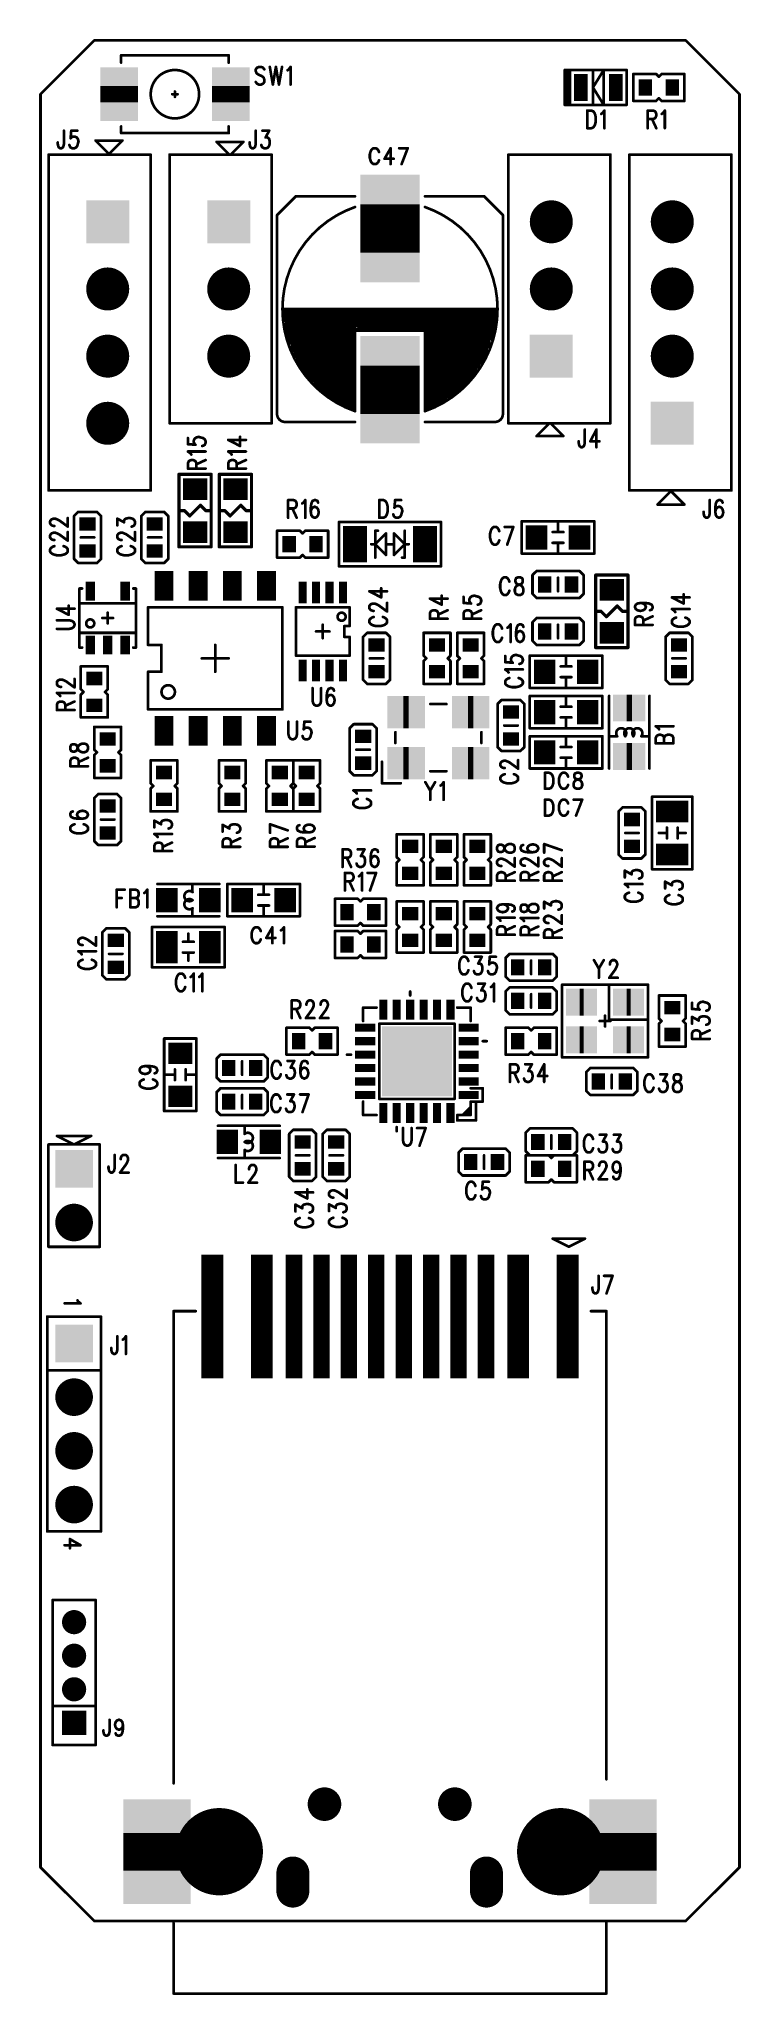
# Model space of a CAD drawing. Extents: x 100 to 126.1, y 97.2 to 170.
import ezdxf

# ---------------------------------------------------------------- set-up
doc = ezdxf.new("R2010")
doc.units = 0
doc.layers.get('0').update_dxf_attribs({"linetype": 'CONTINUOUS'})
doc.layers.add('MASK-TOP_PHO', color=10, linetype='CONTINUOUS')
doc.layers.add('SILK-TOP_PHO', color=9, linetype='CONTINUOUS')

# ---------------------------------------------------------------- blocks, each defined once
blk = doc.blocks.new('ROUND_1')
at = {"const_width": 0.050038}
blk.add_lwpolyline([(-0.025018, 0, 1), (0.025018, 0, 1)], format="xyb", close=True, dxfattribs=at)
blk = doc.blocks.new('ROUND_114')
at = {"const_width": 0.059944}
blk.add_lwpolyline([(-0.029972, 0, 1), (0.029972, 0, 1)], format="xyb", close=True, dxfattribs=at)
blk = doc.blocks.new('SQUARE_27')
blk.add_solid([(1.299972, 1.299972), (1.299972, -1.299972), (-1.299972, 1.299972), (-1.299972, -1.299972)])
blk = doc.blocks.new('SQUARE_28')
blk.add_solid([(0.799972, 0.799972), (0.799972, -0.799972), (-0.799972, 0.799972), (-0.799972, -0.799972)])
blk = doc.blocks.new('ROUND_49')
at = {"const_width": 0.799972}
blk.add_lwpolyline([(-0.399986, 0, 1), (0.399986, 0, 1)], format="xyb", close=True, dxfattribs=at)
blk = doc.blocks.new('ROUND_11')
at = {"const_width": 0.44996}
blk.add_lwpolyline([(-0.22498, 0, 1), (0.22498, 0, 1)], format="xyb", close=True, dxfattribs=at)
blk = doc.blocks.new('ROUND_130')
at = {"const_width": 0.700024}
blk.add_lwpolyline([(-0.350012, 0, 1), (0.350012, 0, 1)], format="xyb", close=True, dxfattribs=at)
blk = doc.blocks.new('SQUARE_132')
blk.add_solid([(0.700024, 0.700024), (0.700024, -0.700024), (-0.700024, 0.700024), (-0.700024, -0.700024)])
blk = doc.blocks.new('SQUARE_162')
blk.add_solid([(0.44996, 0.44996), (0.44996, -0.44996), (-0.44996, 0.44996), (-0.44996, -0.44996)])
blk = doc.blocks.new('ROUND_230')
at = {"const_width": 0.624966}
blk.add_lwpolyline([(-0.312484, 0, 1), (0.312484, 0, 1)], format="xyb", close=True, dxfattribs=at)
blk = doc.blocks.new('ROUND_248')
at = {"const_width": 1.624964}
blk.add_lwpolyline([(-0.812482, 0, 1), (0.812482, 0, 1)], format="xyb", close=True, dxfattribs=at)
blk = doc.blocks.new('SQUARE_10')
blk.add_solid([(0.350012, 0.350012), (0.350012, -0.350012), (-0.350012, 0.350012), (-0.350012, -0.350012)])
blk = doc.blocks.new('SQUARE_16')
blk.add_solid([(0.250062, 0.250062), (0.250062, -0.250062), (-0.250062, 0.250062), (-0.250062, -0.250062)])
blk = doc.blocks.new('SQUARE_33')
blk.add_solid([(0.499998, 0.499998), (0.499998, -0.499998), (-0.499998, 0.499998), (-0.499998, -0.499998)])
blk = doc.blocks.new('SQUARE_48')
blk.add_solid([(0.599948, 0.599948), (0.599948, -0.599948), (-0.599948, 0.599948), (-0.599948, -0.599948)])
blk = doc.blocks.new('SQUARE_137')
blk.add_solid([(0.149986, 0.149986), (0.149986, -0.149986), (-0.149986, 0.149986), (-0.149986, -0.149986)])
blk = doc.blocks.new('SQUARE_161')
blk.add_solid([(0.40005, 0.40005), (0.40005, -0.40005), (-0.40005, 0.40005), (-0.40005, -0.40005)])
blk = doc.blocks.new('ROUND_175')
at = {"const_width": 0.61252}
blk.add_lwpolyline([(-0.30626, 0, 1), (0.30626, 0, 1)], format="xyb", close=True, dxfattribs=at)
blk = doc.blocks.new('SQUARE_227')
blk.add_solid([(1.099946, 1.099946), (1.099946, -1.099946), (-1.099946, 1.099946), (-1.099946, -1.099946)])
blk = doc.blocks.new('SQUARE_241')
blk.add_solid([(0.405002, 0.405002), (0.405002, -0.405002), (-0.405002, 0.405002), (-0.405002, -0.405002)])
blk = doc.blocks.new('SQUARE_242')
blk.add_solid([(0.305054, 0.305054), (0.305054, -0.305054), (-0.305054, 0.305054), (-0.305054, -0.305054)])
blk = doc.blocks.new('SQUARE_244')
blk.add_solid([(0.175006, 0.175006), (0.175006, -0.175006), (-0.175006, 0.175006), (-0.175006, -0.175006)])
blk = doc.blocks.new('SQUARE_247')
blk.add_solid([(1.25006, 1.25006), (1.25006, -1.25006), (-1.25006, 1.25006), (-1.25006, -1.25006)])

msp = doc.modelspace()

# ---------------------------------------------------------------- linework, layer by layer
at = {"layer": 'MASK-TOP_PHO'}
for points, const_width in [([(102.00005, 169.999914), (100.000054, 167.999918)], 0.100076), ([(124.000006, 169.999914), (102.00005, 169.999914)], 0.100076), ([(126.000002, 167.999918), (124.000006, 169.999914)], 0.100076), ([(102.925118, 167.699944), (102.925118, 168.299892)], 1.400048), ([(107.07497, 167.699944), (107.07497, 168.299892)], 1.400048), ([(120.10009, 167.999918), (120.10009, 168.500044)], 0.500124), ([(121.400062, 167.999918), (121.400062, 168.500044)], 0.500124), ([(122.499882, 168.299892), (122.499882, 168.20007)], 0.500124), ([(123.49988, 168.299892), (123.49988, 168.20007)], 0.500124), ([(100.000054, 167.999918), (100.000054, 102.00005)], 0.100076), ([(126.000002, 102.00005), (126.000002, 167.999918)], 0.100076), ([(113.000028, 162.100006), (113.000028, 163.900104)], 2.199892), ([(113.000028, 156.100018), (113.000028, 157.900116)], 2.199892), ([(105.700068, 153.299922), (105.79989, 153.299922)], 0.8001), ([(107.199938, 153.299922), (107.300014, 153.299922)], 0.8001), ([(101.799898, 151.99995), (101.700076, 151.99995)], 0.500124), ([(104.30002, 151.99995), (104.199944, 151.99995)], 0.500124), ([(105.700068, 151.699976), (105.79989, 151.699976)], 0.8001), ([(107.199938, 151.699976), (107.300014, 151.699976)], 0.8001), ([(109.249972, 151.299926), (109.249972, 151.200104)], 0.500124), ([(110.24997, 151.299926), (110.24997, 151.200104)], 0.500124), ([(111.700056, 151.025098), (111.700056, 151.474932)], 0.89992), ([(114.3, 151.025098), (114.3, 151.474932)], 0.89992), ([(118.450106, 151.550116), (118.450106, 151.45004)], 0.8001), ([(120.050052, 151.550116), (120.050052, 151.45004)], 0.8001), ([(101.799898, 150.999952), (101.700076, 150.999952)], 0.500124), ([(104.30002, 150.999952), (104.199944, 150.999952)], 0.500124), ([(104.594914, 149.500082), (104.594914, 149.899878)], 0.700024), ([(105.864914, 149.500082), (105.864914, 149.899878)], 0.700024), ([(107.134914, 149.500082), (107.134914, 149.899878)], 0.700024), ([(108.404914, 149.500082), (108.404914, 149.899878)], 0.700024), ([(118.75008, 149.800056), (118.75008, 149.69998)], 0.500124), ([(119.750078, 149.800056), (119.750078, 149.69998)], 0.500124), ([(101.849936, 149.325076), (101.849936, 149.675088)], 0.350012), ([(103.149908, 149.325076), (103.149908, 149.675088)], 0.350012), ([(109.750098, 149.69998), (109.750098, 149.200108)], 0.299972), ([(110.24997, 149.69998), (110.24997, 149.200108)], 0.299972), ([(110.750096, 149.69998), (110.750096, 149.200108)], 0.299972), ([(111.249968, 149.69998), (111.249968, 149.200108)], 0.299972), ([(121.299986, 149.55012), (121.19991, 149.55012)], 0.8001), ([(101.849936, 147.32508), (101.849936, 147.675092)], 0.350012), ([(102.499922, 147.32508), (102.499922, 147.675092)], 0.350012), ([(103.149908, 147.32508), (103.149908, 147.675092)], 0.350012), ([(118.75008, 148.049996), (118.75008, 147.94992)], 0.500124), ([(119.750078, 148.049996), (119.750078, 147.94992)], 0.500124), ([(121.299986, 147.94992), (121.19991, 147.94992)], 0.8001), ([(112.54994, 147.500086), (112.450118, 147.500086)], 0.500124), ([(114.70005, 147.500086), (114.800126, 147.500086)], 0.500124), ([(115.949984, 147.500086), (116.05006, 147.500086)], 0.500124), ([(123.800108, 147.500086), (123.700032, 147.500086)], 0.500124), ([(101.950012, 146.249898), (102.050088, 146.249898)], 0.500124), ([(109.750098, 146.800062), (109.750098, 146.299936)], 0.299972), ([(110.24997, 146.800062), (110.24997, 146.299936)], 0.299972), ([(110.750096, 146.800062), (110.750096, 146.299936)], 0.299972), ([(111.249968, 146.800062), (111.249968, 146.299936)], 0.299972), ([(112.54994, 146.500088), (112.450118, 146.500088)], 0.500124), ([(114.70005, 146.500088), (114.800126, 146.500088)], 0.500124), ([(115.949984, 146.500088), (116.05006, 146.500088)], 0.500124), ([(118.75008, 146.550126), (118.75008, 146.45005)], 0.8001), ([(120.350026, 146.550126), (120.350026, 146.45005)], 0.8001), ([(123.800108, 146.500088), (123.700032, 146.500088)], 0.500124), ([(113.700052, 144.999964), (113.4999, 144.999964)], 1.199896), ([(116.100098, 144.999964), (115.899946, 144.999964)], 1.199896), ([(121.800112, 145.150078), (122.00001, 145.150078)], 0.999996), ([(101.950012, 145.2499), (102.050088, 145.2499)], 0.500124), ([(117.450108, 144.999964), (117.54993, 144.999964)], 0.500124), ([(118.75008, 145.050002), (118.75008, 144.949926)], 0.8001), ([(120.350026, 145.050002), (120.350026, 144.949926)], 0.8001), ([(102.54996, 143.999966), (102.449884, 143.999966)], 0.500124), ([(104.594914, 144.100042), (104.594914, 144.500092)], 0.700024), ([(105.864914, 144.100042), (105.864914, 144.500092)], 0.700024), ([(107.134914, 144.100042), (107.134914, 144.500092)], 0.700024), ([(108.404914, 144.100042), (108.404914, 144.500092)], 0.700024), ([(112.050068, 144.100042), (111.949992, 144.100042)], 0.500124), ([(117.450108, 143.999966), (117.54993, 143.999966)], 0.500124), ([(113.700052, 143.100044), (113.4999, 143.100044)], 1.199896), ([(116.100098, 143.100044), (115.899946, 143.100044)], 1.199896), ([(118.75008, 143.549878), (118.75008, 143.450056)], 0.8001), ([(120.350026, 143.549878), (120.350026, 143.450056)], 0.8001), ([(121.800112, 143.34998), (122.00001, 143.34998)], 0.999996), ([(102.54996, 142.999968), (102.449884, 142.999968)], 0.500124), ([(104.544876, 142.750032), (104.644952, 142.750032)], 0.500124), ([(107.184952, 142.750032), (107.084876, 142.750032)], 0.500124), ([(108.849922, 142.750032), (108.949998, 142.750032)], 0.500124), ([(109.84992, 142.750032), (109.949996, 142.750032)], 0.500124), ([(112.050068, 143.100044), (111.949992, 143.100044)], 0.500124), ([(104.544876, 141.750034), (104.644952, 141.750034)], 0.500124), ([(107.184952, 141.750034), (107.084876, 141.750034)], 0.500124), ([(108.849922, 141.750034), (108.949998, 141.750034)], 0.500124), ([(109.84992, 141.750034), (109.949996, 141.750034)], 0.500124), ([(102.449884, 141.500098), (102.54996, 141.500098)], 0.500124), ([(122.050048, 140.999972), (121.949972, 140.999972)], 0.500124), ([(123.700032, 141.299946), (123.299982, 141.299946)], 0.8001), ([(102.449884, 140.5001), (102.54996, 140.5001)], 0.500124), ([(113.700052, 139.999974), (113.799874, 139.999974)], 0.500124), ([(114.949986, 139.999974), (115.050062, 139.999974)], 0.500124), ([(116.19992, 139.999974), (116.299996, 139.999974)], 0.500124), ([(122.050048, 139.999974), (121.949972, 139.999974)], 0.500124), ([(123.700032, 139.7), (123.299982, 139.7)], 0.8001), ([(113.700052, 138.999976), (113.799874, 138.999976)], 0.500124), ([(114.949986, 138.999976), (115.050062, 138.999976)], 0.500124), ([(116.19992, 138.999976), (116.299996, 138.999976)], 0.500124), ([(104.70007, 137.94994), (104.70007, 138.050016)], 0.8001), ([(106.300016, 137.94994), (106.300016, 138.050016)], 0.8001), ([(107.499912, 137.94994), (107.499912, 138.050016)], 0.8001), ([(109.100112, 137.94994), (109.100112, 138.050016)], 0.8001), ([(111.400082, 137.599928), (111.400082, 137.500106)], 0.500124), ([(112.40008, 137.599928), (112.40008, 137.500106)], 0.500124), ([(113.799874, 137.500106), (113.700052, 137.500106)], 0.500124), ([(115.050062, 137.500106), (114.949986, 137.500106)], 0.500124), ([(116.299996, 137.500106), (116.19992, 137.500106)], 0.500124), ([(102.750112, 136.500108), (102.849934, 136.500108)], 0.500124), ([(104.70007, 136.05002), (104.70007, 136.45007)], 0.8001), ([(106.300016, 136.05002), (106.300016, 136.45007)], 0.8001), ([(111.400082, 136.299956), (111.400082, 136.400032)], 0.500124), ([(112.40008, 136.299956), (112.40008, 136.400032)], 0.500124), ([(113.799874, 136.500108), (113.700052, 136.500108)], 0.500124), ([(115.050062, 136.500108), (114.949986, 136.500108)], 0.500124), ([(116.299996, 136.500108), (116.19992, 136.500108)], 0.500124), ([(102.750112, 135.50011), (102.849934, 135.50011)], 0.500124), ([(117.750082, 135.450072), (117.750082, 135.549894)], 0.500124), ([(118.75008, 135.450072), (118.75008, 135.549894)], 0.500124), ([(120.199912, 134.199884), (120.050052, 134.199884)], 0.999996), ([(121.949972, 134.199884), (121.800112, 134.199884)], 0.999996), ([(112.750092, 133.700012), (112.750092, 134.1501)], 0.299972), ([(113.249964, 133.700012), (113.249964, 134.1501)], 0.299972), ([(113.75009, 133.700012), (113.75009, 134.1501)], 0.299972), ([(114.249962, 133.700012), (114.249962, 134.1501)], 0.299972), ([(114.750088, 133.700012), (114.750088, 134.1501)], 0.299972), ([(115.24996, 133.700012), (115.24996, 134.1501)], 0.299972), ([(117.750082, 134.199884), (117.750082, 134.29996)], 0.500124), ([(118.75008, 134.199884), (118.75008, 134.29996)], 0.500124), ([(123.549918, 133.999986), (123.450096, 133.999986)], 0.500124), ([(112.300004, 133.249924), (111.849916, 133.249924)], 0.299972), ([(116.149882, 133.249924), (115.700048, 133.249924)], 0.299972), ([(120.199912, 132.80009), (120.050052, 132.80009)], 0.999996), ([(121.949972, 132.80009), (121.800112, 132.80009)], 0.999996), ([(123.549918, 132.999988), (123.450096, 132.999988)], 0.500124), ([(105.24998, 132.299964), (105.149904, 132.299964)], 0.8001), ([(109.599984, 132.700014), (109.599984, 132.80009)], 0.500124), ([(110.599982, 132.700014), (110.599982, 132.80009)], 0.500124), ([(112.300004, 132.750052), (111.849916, 132.750052)], 0.299972), ([(116.149882, 132.750052), (115.700048, 132.750052)], 0.299972), ([(117.750082, 132.80009), (117.750082, 132.700014)], 0.500124), ([(118.75008, 132.80009), (118.75008, 132.700014)], 0.500124), ([(107.00004, 131.700016), (107.00004, 131.800092)], 0.500124), ([(108.000038, 131.700016), (108.000038, 131.800092)], 0.500124), ([(112.300004, 132.249926), (111.849916, 132.249926)], 0.299972), ([(112.300004, 131.750054), (111.849916, 131.750054)], 0.299972), ([(116.149882, 132.249926), (115.700048, 132.249926)], 0.299972), ([(116.149882, 131.750054), (115.700048, 131.750054)], 0.299972), ([(105.24998, 130.700018), (105.149904, 130.700018)], 0.8001), ([(112.300004, 131.249928), (111.849916, 131.249928)], 0.299972), ([(116.149882, 131.249928), (115.700048, 131.249928)], 0.299972), ([(120.750076, 131.299966), (120.750076, 131.19989)], 0.500124), ([(121.750074, 131.299966), (121.750074, 131.19989)], 0.500124), ([(107.00004, 130.450082), (107.00004, 130.549904)], 0.500124), ([(108.000038, 130.450082), (108.000038, 130.549904)], 0.500124), ([(112.300004, 130.750056), (111.849916, 130.750056)], 0.299972), ([(112.750092, 129.84988), (112.750092, 130.299968)], 0.299972), ([(113.249964, 129.84988), (113.249964, 130.299968)], 0.299972), ([(113.75009, 129.84988), (113.75009, 130.299968)], 0.299972), ([(114.249962, 129.84988), (114.249962, 130.299968)], 0.299972), ([(114.750088, 129.84988), (114.750088, 130.299968)], 0.299972), ([(115.24996, 129.84988), (115.24996, 130.299968)], 0.299972), ([(116.149882, 130.750056), (115.700048, 130.750056)], 0.299972), ([(106.950002, 129.050034), (106.950002, 128.949958)], 0.8001), ([(108.549948, 129.050034), (108.549948, 128.949958)], 0.8001), ([(109.70006, 128.999996), (109.799882, 128.999996)], 0.500124), ([(110.949994, 128.999996), (111.05007, 128.999996)], 0.500124), ([(118.49989, 128.949958), (118.49989, 129.050034)], 0.500124), ([(119.499888, 128.949958), (119.499888, 129.050034)], 0.500124), ([(109.70006, 127.999998), (109.799882, 127.999998)], 0.500124), ([(110.949994, 127.999998), (111.05007, 127.999998)], 0.500124), ([(116.000022, 128.199896), (116.000022, 128.299972)], 0.500124), ([(117.00002, 128.199896), (117.00002, 128.299972)], 0.500124), ([(118.49989, 127.94996), (118.49989, 128.050036)], 0.500124), ([(119.499888, 127.94996), (119.499888, 128.050036)], 0.500124), ([(106.389932, 120.605042), (106.389932, 124.394976)], 0.810004), ([(108.229908, 120.605042), (108.229908, 124.394976)], 0.810004), ([(109.430058, 120.504966), (109.430058, 124.495052)], 0.610108), ([(110.450122, 120.504966), (110.450122, 124.495052)], 0.610108), ([(111.469932, 120.504966), (111.469932, 124.495052)], 0.610108), ([(112.489996, 120.504966), (112.489996, 124.495052)], 0.610108), ([(113.51006, 120.504966), (113.51006, 124.495052)], 0.610108), ([(114.530124, 120.504966), (114.530124, 124.495052)], 0.610108), ([(115.549934, 120.504966), (115.549934, 124.495052)], 0.610108), ([(116.569998, 120.504966), (116.569998, 124.495052)], 0.610108), ([(117.769894, 120.605042), (117.769894, 124.394976)], 0.810004), ([(119.610124, 120.605042), (119.610124, 124.394976)], 0.810004), ([(104.329992, 101.879908), (104.329992, 103.279956)], 2.50012), ([(121.670064, 101.879908), (121.670064, 103.279956)], 2.50012), ([(100.000054, 102.00005), (102.00005, 100.000054)], 0.100076), ([(109.387386, 101.112574), (109.387386, 101.787452)], 1.225042), ([(116.587524, 101.112574), (116.587524, 101.787452)], 1.225042), ([(124.000006, 100.000054), (126.000002, 102.00005)], 0.100076), ([(102.00005, 100.000054), (124.000006, 100.000054)], 0.100076)]:
    msp.add_lwpolyline(points, dxfattribs=dict(at, const_width=const_width))
at = {"layer": 'SILK-TOP_PHO'}
for points, const_width in [([(102.00005, 169.999914), (100.000054, 167.999918)], 0.100076), ([(124.000006, 169.999914), (102.00005, 169.999914)], 0.100076), ([(126.000002, 167.999918), (124.000006, 169.999914)], 0.100076), ([(103.000048, 169.174922), (103.000048, 169.450004)], 0.100076), ([(103.000048, 169.450004), (107.00004, 169.450004)], 0.100076), ([(107.00004, 169.450004), (107.00004, 169.174922)], 0.100076), ([(108.052362, 168.984422), (108.006896, 168.921938)], 0.100076), ([(108.006896, 168.921938), (108.006896, 168.859454)], 0.100076), ([(108.006896, 168.859454), (108.029502, 168.79697)], 0.100076), ([(108.120434, 169.015664), (108.052362, 168.984422)], 0.100076), ([(108.211366, 169.015664), (108.120434, 169.015664)], 0.100076), ([(108.279438, 168.984422), (108.211366, 169.015664)], 0.100076), ([(108.324904, 168.921938), (108.279438, 168.984422)], 0.100076), ([(108.529628, 169.015664), (108.643166, 168.359328)], 0.100076), ([(108.756704, 169.015664), (108.643166, 168.359328)], 0.100076), ([(108.756704, 169.015664), (108.870496, 168.359328)], 0.100076), ([(108.984034, 169.015664), (108.870496, 168.359328)], 0.100076), ([(109.188758, 168.890696), (109.23397, 168.921938)], 0.100076), ([(109.23397, 168.921938), (109.302296, 169.015664)], 0.100076), ([(109.302296, 169.015664), (109.302296, 168.359328)], 0.100076), ([(119.499888, 168.900094), (120.549924, 168.900094)], 0.100076), ([(119.499888, 167.600122), (119.499888, 168.900094)], 0.100076), ([(119.599964, 168.900094), (121.800112, 168.900094)], 0.100076), ([(119.599964, 167.600122), (119.599964, 168.900094)], 0.100076), ([(119.70004, 168.850056), (119.70004, 167.649906)], 0.100076), ([(120.549924, 168.900094), (120.549924, 167.600122)], 0.100076), ([(120.949974, 168.900094), (120.549924, 168.250108)], 0.100076), ([(120.949974, 167.600122), (120.949974, 168.900094)], 0.100076), ([(121.800112, 168.900094), (121.800112, 167.600122)], 0.100076), ([(108.052362, 168.39057), (108.006896, 168.453054)], 0.100076), ([(108.029502, 168.79697), (108.052362, 168.765728)], 0.100076), ([(108.052362, 168.765728), (108.097828, 168.734486)], 0.100076), ([(108.120434, 168.359328), (108.052362, 168.39057)], 0.100076), ([(108.097828, 168.734486), (108.233972, 168.672002)], 0.100076), ([(108.211366, 168.359328), (108.120434, 168.359328)], 0.100076), ([(108.279438, 168.39057), (108.211366, 168.359328)], 0.100076), ([(108.233972, 168.672002), (108.279438, 168.640506)], 0.100076), ([(108.279438, 168.640506), (108.302298, 168.609264)], 0.100076), ([(108.324904, 168.453054), (108.279438, 168.39057)], 0.100076), ([(108.302298, 168.609264), (108.324904, 168.54678)], 0.100076), ([(108.324904, 168.54678), (108.324904, 168.453054)], 0.100076), ([(120.549924, 168.250108), (120.949974, 167.600122)], 0.100076), ([(122.899932, 168.74998), (122.050048, 168.74998)], 0.100076), ([(122.050048, 168.74998), (122.050048, 167.749982)], 0.100076), ([(123.000008, 168.649904), (122.899932, 168.74998)], 0.100076), ([(123.100084, 168.74998), (123.000008, 168.649904)], 0.100076), ([(123.949968, 168.74998), (123.100084, 168.74998)], 0.100076), ([(123.949968, 167.749982), (123.949968, 168.74998)], 0.100076), ([(100.000054, 167.999918), (100.000054, 102.00005)], 0.100076), ([(104.899968, 167.999918), (105.10012, 167.999918)], 0.100076), ([(105.000044, 168.099994), (105.000044, 167.900096)], 0.100076), ([(120.549924, 167.600122), (119.499888, 167.600122)], 0.100076), ([(121.800112, 167.600122), (119.599964, 167.600122)], 0.100076), ([(120.33631, 167.390572), (120.33631, 166.73449)], 0.100076), ([(120.33631, 167.390572), (120.495568, 167.390572)], 0.100076), ([(120.495568, 167.390572), (120.56364, 167.35933)], 0.100076), ([(120.904508, 167.296846), (120.972834, 167.390572)], 0.100076), ([(120.972834, 167.390572), (120.972834, 166.73449)], 0.100076), ([(122.050048, 167.749982), (122.899932, 167.749982)], 0.100076), ([(122.586242, 167.390572), (122.586242, 166.73449)], 0.100076), ([(122.586242, 167.390572), (122.790966, 167.390572)], 0.100076), ([(122.790966, 167.390572), (122.859038, 167.35933)], 0.100076), ([(122.899932, 167.749982), (123.000008, 167.850058)], 0.100076), ([(123.000008, 167.850058), (123.100084, 167.749982)], 0.100076), ([(123.100084, 167.749982), (123.949968, 167.749982)], 0.100076), ([(123.15444, 167.296846), (123.222766, 167.390572)], 0.100076), ([(123.222766, 167.390572), (123.222766, 166.73449)], 0.100076), ([(126.000002, 102.00005), (126.000002, 167.999918)], 0.100076), ([(103.000048, 166.800022), (103.000048, 166.550086)], 0.100076), ([(107.00004, 166.550086), (107.00004, 166.800022)], 0.100076), ([(120.495568, 166.73449), (120.33631, 166.73449)], 0.100076), ([(120.56364, 166.765732), (120.495568, 166.73449)], 0.100076), ([(120.56364, 167.35933), (120.609106, 167.296846)], 0.100076), ([(120.609106, 166.828216), (120.56364, 166.765732)], 0.100076), ([(120.609106, 167.296846), (120.631712, 167.234362)], 0.100076), ([(120.631712, 166.8907), (120.609106, 166.828216)], 0.100076), ([(120.631712, 167.234362), (120.654572, 167.140636)], 0.100076), ([(120.654572, 166.984426), (120.631712, 166.8907)], 0.100076), ([(120.654572, 167.140636), (120.654572, 166.984426)], 0.100076), ([(120.859042, 167.265604), (120.904508, 167.296846)], 0.100076), ([(122.790966, 167.078152), (122.586242, 167.078152)], 0.100076), ([(122.7455, 167.078152), (122.904504, 166.73449)], 0.100076), ([(122.859038, 167.109394), (122.790966, 167.078152)], 0.100076), ([(122.859038, 167.35933), (122.881898, 167.328088)], 0.100076), ([(122.881898, 167.140636), (122.859038, 167.109394)], 0.100076), ([(122.881898, 167.328088), (122.904504, 167.265604)], 0.100076), ([(122.904504, 167.20312), (122.881898, 167.140636)], 0.100076), ([(122.904504, 167.265604), (122.904504, 167.20312)], 0.100076), ([(123.108974, 167.265604), (123.15444, 167.296846)], 0.100076), ([(100.643182, 166.140638), (100.643182, 166.203122)], 0.100076), ([(100.665788, 166.046912), (100.643182, 166.140638)], 0.100076), ([(100.688648, 166.01567), (100.665788, 166.046912)], 0.100076), ([(100.734114, 165.984428), (100.688648, 166.01567)], 0.100076), ([(100.77958, 165.984428), (100.734114, 165.984428)], 0.100076), ([(100.825046, 166.01567), (100.77958, 165.984428)], 0.100076), ([(100.847652, 166.046912), (100.825046, 166.01567)], 0.100076), ([(100.870512, 166.140638), (100.847652, 166.046912)], 0.100076), ([(100.870512, 166.64051), (100.870512, 166.140638)], 0.100076), ([(101.097842, 166.046912), (101.074982, 166.109396)], 0.100076), ([(101.120448, 166.01567), (101.097842, 166.046912)], 0.100076), ([(101.143308, 166.64051), (101.120448, 166.359332)], 0.100076), ([(101.120448, 166.359332), (101.143308, 166.390574)], 0.100076), ([(101.18852, 165.984428), (101.120448, 166.01567)], 0.100076), ([(101.370384, 166.64051), (101.143308, 166.64051)], 0.100076), ([(101.143308, 166.390574), (101.21138, 166.421816)], 0.100076), ([(101.256846, 165.984428), (101.18852, 165.984428)], 0.100076), ([(101.21138, 166.421816), (101.279452, 166.421816)], 0.100076), ([(101.324918, 166.01567), (101.256846, 165.984428)], 0.100076), ([(101.279452, 166.421816), (101.347778, 166.390574)], 0.100076), ([(101.370384, 166.078154), (101.324918, 166.01567)], 0.100076), ([(101.347778, 166.390574), (101.393244, 166.32809)], 0.100076), ([(101.393244, 166.17188), (101.370384, 166.078154)], 0.100076), ([(101.393244, 166.32809), (101.41585, 166.234364)], 0.100076), ([(101.41585, 166.234364), (101.393244, 166.17188)], 0.100076), ([(102.525068, 165.800024), (102.050088, 166.275004)], 0.100076), ([(102.050088, 166.275004), (103.050086, 166.275004)], 0.100076), ([(103.050086, 166.275004), (102.575106, 165.800024)], 0.100076), ([(103.000048, 166.550086), (107.00004, 166.550086)], 0.100076), ([(107.024932, 165.749986), (106.549952, 166.224966)], 0.100076), ([(106.549952, 166.224966), (107.54995, 166.224966)], 0.100076), ([(107.54995, 166.224966), (107.07497, 165.749986)], 0.100076), ([(107.779566, 166.140638), (107.779566, 166.203122)], 0.100076), ([(107.802172, 166.046912), (107.779566, 166.140638)], 0.100076), ([(107.825032, 166.01567), (107.802172, 166.046912)], 0.100076), ([(107.870498, 165.984428), (107.825032, 166.01567)], 0.100076), ([(107.915964, 165.984428), (107.870498, 165.984428)], 0.100076), ([(107.96143, 166.01567), (107.915964, 165.984428)], 0.100076), ([(107.984036, 166.046912), (107.96143, 166.01567)], 0.100076), ([(108.006896, 166.140638), (107.984036, 166.046912)], 0.100076), ([(108.006896, 166.64051), (108.006896, 166.140638)], 0.100076), ([(108.233972, 166.046912), (108.211366, 166.109396)], 0.100076), ([(108.256832, 166.01567), (108.233972, 166.046912)], 0.100076), ([(108.256832, 166.64051), (108.506768, 166.64051)], 0.100076), ([(108.324904, 165.984428), (108.256832, 166.01567)], 0.100076), ([(108.39323, 165.984428), (108.324904, 165.984428)], 0.100076), ([(108.506768, 166.64051), (108.37037, 166.390574)], 0.100076), ([(108.37037, 166.390574), (108.438696, 166.390574)], 0.100076), ([(108.461302, 166.01567), (108.39323, 165.984428)], 0.100076), ([(108.438696, 166.390574), (108.484162, 166.359332)], 0.100076), ([(108.506768, 166.078154), (108.461302, 166.01567)], 0.100076), ([(108.484162, 166.359332), (108.506768, 166.32809)], 0.100076), ([(108.506768, 166.32809), (108.529628, 166.234364)], 0.100076), ([(108.529628, 166.17188), (108.506768, 166.078154)], 0.100076), ([(108.529628, 166.234364), (108.529628, 166.17188)], 0.100076), ([(112.340898, 165.96106), (112.295432, 165.904672)], 0.100076), ([(112.386364, 165.989), (112.340898, 165.96106)], 0.100076), ([(112.477296, 165.989), (112.386364, 165.989)], 0.100076), ([(112.522762, 165.96106), (112.477296, 165.989)], 0.100076), ([(112.568228, 165.904672), (112.522762, 165.96106)], 0.100076), ([(113.022634, 165.989), (112.795558, 165.5953)], 0.100076), ([(113.022634, 165.989), (113.022634, 165.39845)], 0.100076), ([(113.340896, 165.989), (113.659158, 165.989)], 0.100076), ([(113.659158, 165.989), (113.431828, 165.39845)], 0.100076), ([(100.300028, 165.749986), (104.100122, 165.749986)], 0.100076), ([(100.300028, 153.249884), (100.300028, 165.749986)], 0.100076), ([(104.100122, 165.749986), (104.100122, 153.249884)], 0.100076), ([(104.799892, 165.749986), (108.599986, 165.749986)], 0.100076), ([(104.799892, 155.750006), (104.799892, 165.749986)], 0.100076), ([(108.599986, 165.749986), (108.599986, 155.750006)], 0.100076), ([(112.272826, 165.848538), (112.249966, 165.763956)], 0.100076), ([(112.249966, 165.763956), (112.249966, 165.623494)], 0.100076), ([(112.249966, 165.623494), (112.272826, 165.539166)], 0.100076), ([(112.295432, 165.904672), (112.272826, 165.848538)], 0.100076), ([(112.272826, 165.539166), (112.295432, 165.482778)], 0.100076), ([(112.295432, 165.482778), (112.340898, 165.426644)], 0.100076), ([(112.340898, 165.426644), (112.386364, 165.39845)], 0.100076), ([(112.386364, 165.39845), (112.477296, 165.39845)], 0.100076), ([(112.477296, 165.39845), (112.522762, 165.426644)], 0.100076), ([(112.522762, 165.426644), (112.568228, 165.482778)], 0.100076), ([(112.590834, 165.848538), (112.568228, 165.904672)], 0.100076), ([(112.568228, 165.482778), (112.590834, 165.539166)], 0.100076), ([(112.795558, 165.5953), (113.136426, 165.5953)], 0.100076), ([(117.40007, 155.750006), (117.40007, 165.749986)], 0.100076), ([(117.40007, 165.749986), (121.19991, 165.749986)], 0.100076), ([(121.19991, 165.749986), (121.19991, 155.750006)], 0.100076), ([(121.899934, 153.249884), (121.899934, 165.749986)], 0.100076), ([(121.899934, 165.749986), (125.700028, 165.749986)], 0.100076), ([(125.700028, 165.749986), (125.700028, 153.249884)], 0.100076), ([(109.499908, 164.200078), (108.799884, 163.500054)], 0.100076), ([(111.700056, 164.200078), (109.499908, 164.200078)], 0.100076), ([(116.499894, 164.200078), (114.3, 164.200078)], 0.100076), ([(117.199918, 163.500054), (116.499894, 164.200078)], 0.100076), ([(108.799884, 163.500054), (108.799884, 156.100018)], 0.100076), ([(117.199918, 156.100018), (117.199918, 163.500054)], 0.100076), ([(109.000036, 159.999934), (117.00002, 159.999934)], 0.100076), ([(109.050074, 159.999934), (109.050074, 159.5501)], 0.100076), ([(109.149896, 159.999934), (109.149896, 158.999936)], 0.100076), ([(109.249972, 159.999934), (109.249972, 158.699962)], 0.100076), ([(109.350048, 159.999934), (109.350048, 158.399988)], 0.100076), ([(109.450124, 159.999934), (109.450124, 158.20009)], 0.100076), ([(109.549946, 159.999934), (109.549946, 157.999938)], 0.100076), ([(109.650022, 159.999934), (109.650022, 157.850078)], 0.100076), ([(109.750098, 159.999934), (109.750098, 157.699964)], 0.100076), ([(109.84992, 159.999934), (109.84992, 157.550104)], 0.100076), ([(109.949996, 159.999934), (109.949996, 157.450028)], 0.100076), ([(110.000034, 159.999934), (110.000034, 157.39999)], 0.100076), ([(110.10011, 159.999934), (110.10011, 157.299914)], 0.100076), ([(110.199932, 157.150054), (110.199932, 159.949896)], 0.100076), ([(110.300008, 159.999934), (110.300008, 157.100016)], 0.100076), ([(110.333028, 159.999934), (110.333028, 157.049978)], 0.100076), ([(110.400084, 156.99994), (110.400084, 159.949896)], 0.100076), ([(110.460028, 159.872934), (110.460028, 156.949902)], 0.100076), ([(110.499906, 159.999934), (110.499906, 156.900118)], 0.100076), ([(110.499906, 159.399986), (114.84991, 159.399986)], 0.100076), ([(110.587028, 159.872934), (110.587028, 156.85008)], 0.100076), ([(110.599982, 159.999934), (110.599982, 156.85008)], 0.100076), ([(110.65002, 156.800042), (110.65002, 159.949896)], 0.100076), ([(110.714028, 159.999934), (110.714028, 156.750004)], 0.100076), ([(110.750096, 159.949896), (110.750096, 156.699966)], 0.100076), ([(110.79988, 156.699966), (110.79988, 159.949896)], 0.100076), ([(110.841028, 159.999934), (110.841028, 156.649928)], 0.100076), ([(110.899956, 156.59989), (110.899956, 159.949896)], 0.100076), ([(110.968028, 159.999934), (110.968028, 156.550106)], 0.100076), ([(111.05007, 159.949896), (111.05007, 156.550106)], 0.100076), ([(111.095028, 159.872934), (111.095028, 156.500068)], 0.100076), ([(111.149892, 156.500068), (111.149892, 159.949896)], 0.100076), ([(111.249968, 159.949896), (111.249968, 156.399992)], 0.100076), ([(111.298228, 159.949134), (111.298228, 156.399992)], 0.100076), ([(111.350044, 159.949896), (111.350044, 156.349954)], 0.100076), ([(111.400082, 156.349954), (111.400082, 159.949896)], 0.100076), ([(111.450628, 159.949134), (111.450628, 156.299916)], 0.100076), ([(111.499904, 156.299916), (111.499904, 159.949896)], 0.100076), ([(111.59998, 159.900112), (114.3, 159.900112)], 0.100076), ([(111.59998, 159.800036), (114.3, 159.800036)], 0.100076), ([(111.603028, 159.949134), (111.603028, 156.249878)], 0.100076), ([(111.650018, 159.69996), (114.3, 159.69996)], 0.100076), ([(111.650018, 159.599884), (114.3, 159.599884)], 0.100076), ([(111.700056, 156.200094), (111.700056, 159.999934)], 0.100076), ([(111.700056, 159.500062), (114.3, 159.500062)], 0.100076), ([(114.3, 156.200094), (114.3, 159.999934)], 0.100076), ([(114.397028, 159.999934), (114.397028, 156.249878)], 0.100076), ([(114.450114, 159.949896), (114.450114, 156.299916)], 0.100076), ([(114.524028, 159.999934), (114.524028, 156.299916)], 0.100076), ([(114.599974, 156.349954), (114.599974, 159.999934)], 0.100076), ([(114.651028, 159.999934), (114.651028, 157.713934)], 0.100076), ([(114.70005, 159.999934), (114.70005, 156.399992)], 0.100076), ([(114.778028, 159.999934), (114.778028, 157.840934)], 0.100076), ([(114.800126, 159.999934), (114.800126, 156.45003)], 0.100076), ([(114.899948, 156.500068), (114.899948, 159.999934)], 0.100076), ([(114.905028, 159.999934), (114.905028, 157.967934)], 0.100076), ([(115.000024, 159.999934), (115.000024, 156.550106)], 0.100076), ([(115.032028, 159.872934), (115.032028, 158.094934)], 0.100076), ([(115.1001, 156.59989), (115.1001, 159.999934)], 0.100076), ([(115.159028, 159.999934), (115.159028, 158.221934)], 0.100076), ([(115.199922, 159.999934), (115.199922, 156.699966)], 0.100076), ([(115.286028, 159.999934), (115.286028, 158.348934)], 0.100076), ([(115.299998, 156.750004), (115.299998, 159.999934)], 0.100076), ([(115.400074, 159.999934), (115.400074, 156.800042)], 0.100076), ([(115.413028, 159.999934), (115.413028, 158.475934)], 0.100076), ([(115.499896, 156.900118), (115.499896, 159.999934)], 0.100076), ([(115.540028, 159.999934), (115.540028, 158.729934)], 0.100076), ([(115.599972, 159.999934), (115.599972, 156.99994)], 0.100076), ([(115.667028, 159.999934), (115.667028, 158.983934)], 0.100076), ([(115.700048, 159.999934), (115.700048, 159.100012)], 0.100076), ([(115.700048, 157.100016), (115.700048, 159.999934)], 0.100076), ([(115.750086, 157.150054), (115.750086, 159.900112)], 0.100076), ([(115.794028, 159.999934), (115.794028, 159.618934)], 0.100076), ([(115.800124, 159.999934), (115.800124, 157.200092)], 0.100076), ([(115.899946, 159.999934), (115.899946, 157.249876)], 0.100076), ([(116.000022, 159.999934), (116.000022, 157.39999)], 0.100076), ([(116.100098, 159.999934), (116.100098, 157.500066)], 0.100076), ([(116.19992, 159.999934), (116.19992, 157.649926)], 0.100076), ([(116.299996, 159.999934), (116.299996, 157.80004)], 0.100076), ([(116.400072, 159.999934), (116.400072, 157.9499)], 0.100076), ([(116.499894, 159.999934), (116.499894, 158.100014)], 0.100076), ([(116.59997, 159.999934), (116.59997, 158.299912)], 0.100076), ([(116.700046, 159.999934), (116.700046, 158.550102)], 0.100076), ([(116.800122, 159.999934), (116.800122, 158.850076)], 0.100076), ([(116.899944, 159.999934), (116.899944, 159.200088)], 0.100076), ([(111.59998, 159.250126), (114.599974, 159.250126)], 0.100076), ([(111.700056, 159.200088), (114.3, 159.200088)], 0.100076), ([(111.799878, 159.349948), (114.3, 159.349948)], 0.100076), ([(108.599986, 155.750006), (104.799892, 155.750006)], 0.100076), ([(109.100112, 155.800044), (111.700056, 155.800044)], 0.100076), ([(114.3, 155.800044), (116.899944, 155.800044)], 0.100076), ([(121.19991, 155.750006), (117.40007, 155.750006)], 0.100076), ([(118.450106, 155.275026), (118.925086, 155.750006)], 0.100076), ([(118.975124, 155.750006), (119.450104, 155.275026)], 0.100076), ([(105.484422, 155.200096), (105.484422, 154.972766)], 0.100076), ([(105.703116, 155.109164), (105.734358, 155.177236)], 0.100076), ([(105.703116, 155.040838), (105.703116, 155.109164)], 0.100076), ([(105.734358, 154.972766), (105.703116, 155.040838)], 0.100076), ([(105.734358, 155.177236), (105.796842, 155.222702)], 0.100076), ([(105.796842, 155.222702), (105.890568, 155.245562)], 0.100076), ([(105.890568, 155.245562), (105.953052, 155.222702)], 0.100076), ([(105.953052, 155.222702), (106.046778, 155.200096)], 0.100076), ([(106.046778, 155.200096), (106.109262, 155.15463)], 0.100076), ([(106.109262, 155.15463), (106.140504, 155.086304)], 0.100076), ([(106.140504, 155.018232), (106.109262, 154.949906)], 0.100076), ([(106.140504, 155.086304), (106.140504, 155.018232)], 0.100076), ([(106.984292, 155.13177), (107.421934, 154.90444)], 0.100076), ([(106.984292, 155.13177), (107.640628, 155.13177)], 0.100076), ([(107.421934, 154.90444), (107.421934, 155.245562)], 0.100076), ([(119.450104, 155.275026), (118.450106, 155.275026)], 0.100076), ([(120.018302, 155.015692), (120.018302, 155.078176)], 0.100076), ([(120.040908, 154.921966), (120.018302, 155.015692)], 0.100076), ([(120.245378, 155.015692), (120.222772, 154.921966)], 0.100076), ([(120.245378, 155.515564), (120.245378, 155.015692)], 0.100076), ([(120.677178, 155.515564), (120.450102, 155.078176)], 0.100076), ([(120.450102, 155.078176), (120.79097, 155.078176)], 0.100076), ([(120.677178, 155.515564), (120.677178, 154.859482)], 0.100076), ([(105.484422, 154.972766), (105.7656, 154.949906)], 0.100076), ([(105.578148, 154.631898), (105.484422, 154.69997)], 0.100076), ([(105.484422, 154.69997), (106.140504, 154.69997)], 0.100076), ([(105.484422, 154.26817), (105.515664, 154.336242)], 0.100076), ([(105.515664, 154.336242), (105.546906, 154.359102)], 0.100076), ([(105.546906, 154.359102), (105.60939, 154.381708)], 0.100076), ([(105.60939, 154.586432), (105.578148, 154.631898)], 0.100076), ([(105.60939, 154.381708), (105.671874, 154.381708)], 0.100076), ([(105.671874, 154.381708), (105.734358, 154.359102)], 0.100076), ([(105.7656, 154.949906), (105.734358, 154.972766)], 0.100076), ([(105.734358, 154.359102), (105.7656, 154.336242)], 0.100076), ([(105.7656, 154.336242), (105.796842, 154.26817)], 0.100076), ([(105.796842, 154.222704), (106.140504, 154.381708)], 0.100076), ([(106.07802, 154.9273), (106.015536, 154.90444)], 0.100076), ([(106.109262, 154.949906), (106.07802, 154.9273)], 0.100076), ([(107.078018, 154.631898), (106.984292, 154.69997)], 0.100076), ([(106.984292, 154.69997), (107.640628, 154.69997)], 0.100076), ([(106.984292, 154.26817), (107.015534, 154.336242)], 0.100076), ([(107.015534, 154.336242), (107.046776, 154.359102)], 0.100076), ([(107.046776, 154.359102), (107.10926, 154.381708)], 0.100076), ([(107.10926, 154.586432), (107.078018, 154.631898)], 0.100076), ([(107.10926, 154.381708), (107.171998, 154.381708)], 0.100076), ([(107.171998, 154.381708), (107.234482, 154.359102)], 0.100076), ([(107.234482, 154.359102), (107.265724, 154.336242)], 0.100076), ([(107.265724, 154.336242), (107.296966, 154.26817)], 0.100076), ([(107.296966, 154.222704), (107.640628, 154.381708)], 0.100076), ([(120.063514, 154.890724), (120.040908, 154.921966)], 0.100076), ([(120.10898, 154.859482), (120.063514, 154.890724)], 0.100076), ([(120.154446, 154.859482), (120.10898, 154.859482)], 0.100076), ([(120.199912, 154.890724), (120.154446, 154.859482)], 0.100076), ([(120.222772, 154.921966), (120.199912, 154.890724)], 0.100076), ([(105.149904, 151.150066), (105.149904, 153.850086)], 0.119888), ([(105.149904, 153.850086), (106.350054, 153.850086)], 0.119888), ([(105.484422, 154.0637), (105.484422, 154.26817)], 0.100076), ([(105.484422, 154.0637), (106.140504, 154.0637)], 0.100076), ([(105.796842, 154.26817), (105.796842, 154.0637)], 0.100076), ([(106.350054, 153.850086), (106.350054, 151.150066)], 0.119888), ([(106.650028, 151.150066), (106.650028, 153.850086)], 0.119888), ([(106.650028, 153.850086), (107.849924, 153.850086)], 0.119888), ([(106.984292, 154.0637), (106.984292, 154.26817)], 0.100076), ([(106.984292, 154.0637), (107.640628, 154.0637)], 0.100076), ([(107.296966, 154.26817), (107.296966, 154.0637)], 0.100076), ([(107.849924, 153.850086), (107.849924, 151.150066)], 0.119888), ([(104.100122, 153.249884), (100.300028, 153.249884)], 0.100076), ([(109.211364, 152.890728), (109.211364, 152.234392)], 0.100076), ([(109.211364, 152.890728), (109.415834, 152.890728)], 0.100076), ([(109.415834, 152.890728), (109.48416, 152.859486)], 0.100076), ([(109.48416, 152.859486), (109.506766, 152.828244)], 0.100076), ([(109.779562, 152.797002), (109.847634, 152.890728)], 0.100076), ([(109.847634, 152.890728), (109.847634, 152.234392)], 0.100076), ([(110.12043, 152.859486), (110.074964, 152.765506)], 0.100076), ([(110.188756, 152.890728), (110.12043, 152.859486)], 0.100076), ([(110.233968, 152.890728), (110.188756, 152.890728)], 0.100076), ([(110.302294, 152.859486), (110.233968, 152.890728)], 0.100076), ([(110.3249, 152.797002), (110.302294, 152.859486)], 0.100076), ([(112.597692, 152.890728), (112.597692, 152.234392)], 0.100076), ([(112.597692, 152.890728), (112.756696, 152.890728)], 0.100076), ([(112.756696, 152.890728), (112.825022, 152.859486)], 0.100076), ([(112.825022, 152.859486), (112.870488, 152.797002)], 0.100076), ([(113.18875, 152.890728), (113.16589, 152.609296)], 0.100076), ([(113.415826, 152.890728), (113.18875, 152.890728)], 0.100076), ([(125.700028, 153.249884), (121.899934, 153.249884)], 0.100076), ([(122.94997, 152.72512), (123.42495, 153.2001)], 0.100076), ([(123.474988, 153.2001), (123.949968, 152.72512)], 0.100076), ([(124.89307, 152.890728), (124.89307, 152.390602)], 0.100076), ([(125.165866, 152.859486), (125.1204, 152.765506)], 0.100076), ([(125.234192, 152.890728), (125.165866, 152.859486)], 0.100076), ([(125.279658, 152.890728), (125.234192, 152.890728)], 0.100076), ([(125.34773, 152.859486), (125.279658, 152.890728)], 0.100076), ([(125.370336, 152.797002), (125.34773, 152.859486)], 0.100076), ([(100.359464, 152.10917), (100.390706, 152.154636)], 0.100076), ([(100.359464, 152.018238), (100.359464, 152.10917)], 0.100076), ([(100.390706, 152.154636), (100.421948, 152.177242)], 0.100076), ([(100.421948, 152.177242), (100.484432, 152.200102)], 0.100076), ([(100.484432, 152.200102), (100.546916, 152.200102)], 0.100076), ([(100.546916, 152.200102), (100.6094, 152.177242)], 0.100076), ([(100.6094, 152.177242), (100.703126, 152.131776)], 0.100076), ([(100.703126, 152.131776), (101.015546, 151.904446)], 0.100076), ([(101.015546, 151.904446), (101.015546, 152.222708)], 0.100076), ([(101.400102, 152.450038), (101.249988, 152.299924)], 0.100076), ([(101.249988, 152.299924), (101.249988, 150.699978)], 0.100076), ([(102.100126, 152.450038), (101.400102, 152.450038)], 0.100076), ([(102.249986, 152.299924), (102.100126, 152.450038)], 0.100076), ([(102.249986, 150.699978), (102.249986, 152.299924)], 0.100076), ([(102.859332, 151.949912), (102.859332, 152.200102)], 0.100076), ([(102.859332, 152.200102), (103.109268, 152.063704)], 0.100076), ([(103.109268, 152.131776), (103.14051, 152.177242)], 0.100076), ([(103.109268, 152.063704), (103.109268, 152.131776)], 0.100076), ([(103.14051, 152.177242), (103.171752, 152.200102)], 0.100076), ([(103.171752, 152.200102), (103.265732, 152.222708)], 0.100076), ([(103.265732, 152.222708), (103.328216, 152.222708)], 0.100076), ([(103.328216, 152.222708), (103.421942, 152.200102)], 0.100076), ([(103.421942, 152.200102), (103.484426, 152.154636)], 0.100076), ([(103.484426, 152.154636), (103.515668, 152.08631)], 0.100076), ([(103.89997, 152.450038), (103.75011, 152.299924)], 0.100076), ([(103.75011, 152.299924), (103.75011, 150.699978)], 0.100076), ([(104.599994, 152.450038), (103.89997, 152.450038)], 0.100076), ([(104.750108, 152.299924), (104.599994, 152.450038)], 0.100076), ([(104.750108, 150.699978), (104.750108, 152.299924)], 0.100076), ([(105.350056, 152.500076), (105.149904, 152.500076)], 0.119888), ([(105.549954, 152.299924), (105.350056, 152.500076)], 0.119888), ([(105.950004, 152.699974), (105.549954, 152.299924)], 0.119888), ([(106.149902, 152.500076), (105.950004, 152.699974)], 0.119888), ([(106.350054, 152.500076), (106.149902, 152.500076)], 0.119888), ([(106.849926, 152.500076), (106.650028, 152.500076)], 0.119888), ([(107.050078, 152.299924), (106.849926, 152.500076)], 0.119888), ([(107.449874, 152.699974), (107.050078, 152.299924)], 0.119888), ([(107.650026, 152.500076), (107.449874, 152.699974)], 0.119888), ([(107.849924, 152.500076), (107.650026, 152.500076)], 0.119888), ([(109.415834, 152.578054), (109.211364, 152.578054)], 0.100076), ([(109.370368, 152.578054), (109.529626, 152.234392)], 0.100076), ([(109.48416, 152.609296), (109.415834, 152.578054)], 0.100076), ([(109.506766, 152.640538), (109.48416, 152.609296)], 0.100076), ([(109.506766, 152.828244), (109.529626, 152.765506)], 0.100076), ([(109.529626, 152.703022), (109.506766, 152.640538)], 0.100076), ([(109.529626, 152.765506), (109.529626, 152.703022)], 0.100076), ([(109.734096, 152.765506), (109.779562, 152.797002)], 0.100076), ([(110.074964, 152.765506), (110.052358, 152.609296)], 0.100076), ([(110.052358, 152.609296), (110.052358, 152.453086)], 0.100076), ([(110.074964, 152.546812), (110.052358, 152.453086)], 0.100076), ([(110.052358, 152.453086), (110.074964, 152.328118)], 0.100076), ([(110.12043, 152.609296), (110.074964, 152.546812)], 0.100076), ([(110.074964, 152.328118), (110.12043, 152.265634)], 0.100076), ([(110.188756, 152.640538), (110.12043, 152.609296)], 0.100076), ([(110.12043, 152.265634), (110.188756, 152.234392)], 0.100076), ([(110.211362, 152.640538), (110.188756, 152.640538)], 0.100076), ([(110.188756, 152.234392), (110.211362, 152.234392)], 0.100076), ([(110.279434, 152.609296), (110.211362, 152.640538)], 0.100076), ([(110.211362, 152.234392), (110.279434, 152.265634)], 0.100076), ([(110.3249, 152.546812), (110.279434, 152.609296)], 0.100076), ([(110.279434, 152.265634), (110.3249, 152.328118)], 0.100076), ([(110.34776, 152.453086), (110.3249, 152.546812)], 0.100076), ([(110.3249, 152.328118), (110.34776, 152.421844)], 0.100076), ([(110.34776, 152.421844), (110.34776, 152.453086)], 0.100076), ([(112.756696, 152.234392), (112.597692, 152.234392)], 0.100076), ([(112.825022, 152.265634), (112.756696, 152.234392)], 0.100076), ([(112.870488, 152.328118), (112.825022, 152.265634)], 0.100076), ([(112.870488, 152.797002), (112.893094, 152.734264)], 0.100076), ([(112.893094, 152.390602), (112.870488, 152.328118)], 0.100076), ([(112.893094, 152.734264), (112.915954, 152.640538)], 0.100076), ([(112.915954, 152.484328), (112.893094, 152.390602)], 0.100076), ([(112.915954, 152.640538), (112.915954, 152.484328)], 0.100076), ([(113.143284, 152.296876), (113.120424, 152.35936)], 0.100076), ([(113.16589, 152.265634), (113.143284, 152.296876)], 0.100076), ([(113.16589, 152.609296), (113.18875, 152.640538)], 0.100076), ([(113.234216, 152.234392), (113.16589, 152.265634)], 0.100076), ([(113.18875, 152.640538), (113.256822, 152.67178)], 0.100076), ([(113.302288, 152.234392), (113.234216, 152.234392)], 0.100076), ([(113.256822, 152.67178), (113.324894, 152.67178)], 0.100076), ([(113.37036, 152.265634), (113.302288, 152.234392)], 0.100076), ([(113.324894, 152.67178), (113.39322, 152.640538)], 0.100076), ([(113.415826, 152.328118), (113.37036, 152.265634)], 0.100076), ([(113.39322, 152.640538), (113.438686, 152.578054)], 0.100076), ([(113.438686, 152.421844), (113.415826, 152.328118)], 0.100076), ([(113.438686, 152.578054), (113.461292, 152.484328)], 0.100076), ([(113.461292, 152.484328), (113.438686, 152.421844)], 0.100076), ([(123.949968, 152.72512), (122.94997, 152.72512)], 0.100076), ([(124.665994, 152.390602), (124.665994, 152.453086)], 0.100076), ([(124.6886, 152.296876), (124.665994, 152.390602)], 0.100076), ([(124.71146, 152.265634), (124.6886, 152.296876)], 0.100076), ([(124.756926, 152.234392), (124.71146, 152.265634)], 0.100076), ([(124.802392, 152.234392), (124.756926, 152.234392)], 0.100076), ([(124.847604, 152.265634), (124.802392, 152.234392)], 0.100076), ([(124.870464, 152.296876), (124.847604, 152.265634)], 0.100076), ([(124.89307, 152.390602), (124.870464, 152.296876)], 0.100076), ([(125.1204, 152.765506), (125.097794, 152.609296)], 0.100076), ([(125.097794, 152.609296), (125.097794, 152.453086)], 0.100076), ([(125.1204, 152.546812), (125.097794, 152.453086)], 0.100076), ([(125.097794, 152.453086), (125.1204, 152.328118)], 0.100076), ([(125.165866, 152.609296), (125.1204, 152.546812)], 0.100076), ([(125.1204, 152.328118), (125.165866, 152.265634)], 0.100076), ([(125.234192, 152.640538), (125.165866, 152.609296)], 0.100076), ([(125.165866, 152.265634), (125.234192, 152.234392)], 0.100076), ([(125.256798, 152.640538), (125.234192, 152.640538)], 0.100076), ([(125.234192, 152.234392), (125.256798, 152.234392)], 0.100076), ([(125.325124, 152.609296), (125.256798, 152.640538)], 0.100076), ([(125.256798, 152.234392), (125.325124, 152.265634)], 0.100076), ([(125.370336, 152.546812), (125.325124, 152.609296)], 0.100076), ([(125.325124, 152.265634), (125.370336, 152.328118)], 0.100076), ([(125.393196, 152.453086), (125.370336, 152.546812)], 0.100076), ([(125.370336, 152.328118), (125.393196, 152.421844)], 0.100076), ([(125.393196, 152.421844), (125.393196, 152.453086)], 0.100076), ([(100.390706, 151.972772), (100.359464, 152.018238)], 0.100076), ([(100.359464, 151.586438), (100.390706, 151.631904)], 0.100076), ([(100.359464, 151.495506), (100.359464, 151.586438)], 0.100076), ([(100.390706, 151.45004), (100.359464, 151.495506)], 0.100076), ([(100.421948, 151.949912), (100.390706, 151.972772)], 0.100076), ([(100.390706, 151.631904), (100.421948, 151.65451)], 0.100076), ([(100.421948, 151.42718), (100.390706, 151.45004)], 0.100076), ([(100.484432, 151.927306), (100.421948, 151.949912)], 0.100076), ([(100.421948, 151.65451), (100.484432, 151.67737)], 0.100076), ([(100.484432, 151.404574), (100.421948, 151.42718)], 0.100076), ([(100.515674, 151.927306), (100.484432, 151.927306)], 0.100076), ([(100.484432, 151.67737), (100.546916, 151.67737)], 0.100076), ([(100.515674, 151.404574), (100.484432, 151.404574)], 0.100076), ([(100.546916, 151.67737), (100.6094, 151.65451)], 0.100076), ([(100.6094, 151.65451), (100.703126, 151.609044)], 0.100076), ([(100.703126, 151.609044), (101.015546, 151.381714)], 0.100076), ([(101.015546, 151.381714), (101.015546, 151.699976)], 0.100076), ([(102.00005, 151.500078), (101.499924, 151.500078)], 0.100076), ([(102.859332, 151.586438), (102.890574, 151.631904)], 0.100076), ([(102.859332, 151.495506), (102.859332, 151.586438)], 0.100076), ([(102.890574, 151.45004), (102.859332, 151.495506)], 0.100076), ([(102.890574, 151.631904), (102.921816, 151.65451)], 0.100076), ([(102.921816, 151.42718), (102.890574, 151.45004)], 0.100076), ([(102.921816, 151.65451), (102.9843, 151.67737)], 0.100076), ([(102.9843, 151.404574), (102.921816, 151.42718)], 0.100076), ([(102.9843, 151.67737), (103.046784, 151.67737)], 0.100076), ([(103.015542, 151.404574), (102.9843, 151.404574)], 0.100076), ([(103.046784, 151.67737), (103.109268, 151.65451)], 0.100076), ([(103.109268, 151.65451), (103.203248, 151.609044)], 0.100076), ([(103.203248, 151.609044), (103.515668, 151.381714)], 0.100076), ([(103.453184, 151.927306), (103.3907, 151.904446)], 0.100076), ([(103.484426, 151.949912), (103.453184, 151.927306)], 0.100076), ([(103.515668, 152.018238), (103.484426, 151.949912)], 0.100076), ([(103.515668, 152.08631), (103.515668, 152.018238)], 0.100076), ([(103.515668, 151.381714), (103.515668, 151.699976)], 0.100076), ([(104.499918, 151.500078), (104.000046, 151.500078)], 0.100076), ([(109.650022, 151.750014), (108.799884, 151.750014)], 0.100076), ([(108.799884, 151.750014), (108.799884, 150.750016)], 0.100076), ([(109.750098, 151.649938), (109.650022, 151.750014)], 0.100076), ([(109.84992, 151.750014), (109.750098, 151.649938)], 0.100076), ([(110.700058, 151.750014), (109.84992, 151.750014)], 0.100076), ([(110.700058, 150.750016), (110.700058, 151.750014)], 0.100076), ([(114.899948, 152.07488), (111.100108, 152.07488)], 0.100076), ([(111.100108, 152.07488), (111.100108, 150.424896)], 0.100076), ([(112.54994, 151.750014), (112.450118, 151.750014)], 0.100076), ([(112.450118, 151.750014), (112.450118, 150.750016)], 0.100076), ([(112.450118, 151.249888), (112.849914, 151.649938)], 0.100076), ([(112.849914, 151.649938), (112.849914, 150.850092)], 0.100076), ([(113.549938, 151.249888), (113.149888, 151.649938)], 0.100076), ([(113.149888, 151.649938), (113.149888, 150.850092)], 0.100076), ([(113.549938, 151.750014), (113.549938, 150.750016)], 0.100076), ([(114.899948, 150.424896), (114.899948, 152.07488)], 0.100076), ([(116.745512, 151.734266), (116.722652, 151.64054)], 0.100076), ([(116.722652, 151.64054), (116.722652, 151.48433)], 0.100076), ([(116.722652, 151.48433), (116.745512, 151.390604)], 0.100076), ([(116.768118, 151.79675), (116.745512, 151.734266)], 0.100076), ([(116.745512, 151.390604), (116.768118, 151.32812)], 0.100076), ([(116.813584, 151.859488), (116.768118, 151.79675)], 0.100076), ([(116.85905, 151.89073), (116.813584, 151.859488)], 0.100076), ([(116.949982, 151.89073), (116.85905, 151.89073)], 0.100076), ([(116.995448, 151.859488), (116.949982, 151.89073)], 0.100076), ([(117.040914, 151.79675), (116.995448, 151.859488)], 0.100076), ([(117.06352, 151.734266), (117.040914, 151.79675)], 0.100076), ([(117.040914, 151.32812), (117.06352, 151.390604)], 0.100076), ([(117.268244, 151.89073), (117.586252, 151.89073)], 0.100076), ([(117.586252, 151.89073), (117.359176, 151.234394)], 0.100076), ([(117.899942, 150.899876), (117.899942, 152.100026)], 0.100076), ([(117.899942, 152.100026), (120.599962, 152.100026)], 0.100076), ([(119.450104, 151.699976), (119.050054, 151.699976)], 0.100076), ([(119.249952, 152.100026), (119.249952, 151.699976)], 0.100076), ([(120.599962, 152.100026), (120.599962, 150.899876)], 0.100076), ([(100.390706, 151.109172), (100.359464, 151.063706)], 0.100076), ([(100.359464, 151.063706), (100.359464, 150.972774)], 0.100076), ([(100.359464, 150.972774), (100.390706, 150.927308)], 0.100076), ([(100.45319, 151.154638), (100.390706, 151.109172)], 0.100076), ([(100.390706, 150.927308), (100.45319, 150.881842)], 0.100076), ([(100.515674, 151.177244), (100.45319, 151.154638)], 0.100076), ([(100.45319, 150.881842), (100.515674, 150.858982)], 0.100076), ([(100.515674, 150.858982), (100.6094, 150.836376)], 0.100076), ([(100.6094, 150.836376), (100.76561, 150.836376)], 0.100076), ([(100.76561, 150.836376), (100.859336, 150.858982)], 0.100076), ([(100.92182, 151.154638), (100.859336, 151.177244)], 0.100076), ([(100.859336, 150.858982), (100.92182, 150.881842)], 0.100076), ([(100.984304, 151.109172), (100.92182, 151.154638)], 0.100076), ([(100.92182, 150.881842), (100.984304, 150.927308)], 0.100076), ([(101.015546, 151.063706), (100.984304, 151.109172)], 0.100076), ([(100.984304, 150.927308), (101.015546, 150.972774)], 0.100076), ([(101.015546, 150.972774), (101.015546, 151.063706)], 0.100076), ([(101.249988, 150.699978), (101.400102, 150.550118)], 0.100076), ([(102.100126, 150.550118), (102.249986, 150.699978)], 0.100076), ([(102.890574, 151.109172), (102.859332, 151.063706)], 0.100076), ([(102.859332, 151.063706), (102.859332, 150.972774)], 0.100076), ([(102.859332, 150.972774), (102.890574, 150.927308)], 0.100076), ([(102.953058, 151.154638), (102.890574, 151.109172)], 0.100076), ([(102.890574, 150.927308), (102.953058, 150.881842)], 0.100076), ([(103.015542, 151.177244), (102.953058, 151.154638)], 0.100076), ([(102.953058, 150.881842), (103.015542, 150.858982)], 0.100076), ([(103.015542, 150.858982), (103.109268, 150.836376)], 0.100076), ([(103.109268, 150.836376), (103.265732, 150.836376)], 0.100076), ([(103.265732, 150.836376), (103.359458, 150.858982)], 0.100076), ([(103.421942, 151.154638), (103.359458, 151.177244)], 0.100076), ([(103.359458, 150.858982), (103.421942, 150.881842)], 0.100076), ([(103.484426, 151.109172), (103.421942, 151.154638)], 0.100076), ([(103.421942, 150.881842), (103.484426, 150.927308)], 0.100076), ([(103.515668, 151.063706), (103.484426, 151.109172)], 0.100076), ([(103.484426, 150.927308), (103.515668, 150.972774)], 0.100076), ([(103.515668, 150.972774), (103.515668, 151.063706)], 0.100076), ([(103.75011, 150.699978), (103.89997, 150.550118)], 0.100076), ([(104.599994, 150.550118), (104.750108, 150.699978)], 0.100076), ([(106.350054, 151.150066), (105.149904, 151.150066)], 0.119888), ([(107.849924, 151.150066), (106.650028, 151.150066)], 0.119888), ([(108.799884, 150.750016), (109.650022, 150.750016)], 0.100076), ([(109.650022, 150.750016), (109.750098, 150.850092)], 0.100076), ([(109.750098, 150.850092), (109.84992, 150.750016)], 0.100076), ([(109.84992, 150.750016), (110.700058, 150.750016)], 0.100076), ([(112.450118, 151.249888), (112.300004, 151.249888)], 0.100076), ([(112.849914, 150.850092), (112.450118, 151.249888)], 0.100076), ([(112.849914, 151.249888), (113.000028, 151.249888)], 0.100076), ([(113.149888, 151.249888), (113.000028, 151.249888)], 0.100076), ([(113.149888, 150.850092), (113.549938, 151.249888)], 0.100076), ([(113.549938, 150.750016), (113.450116, 150.750016)], 0.100076), ([(113.700052, 151.249888), (113.549938, 151.249888)], 0.100076), ([(116.768118, 151.32812), (116.813584, 151.265636)], 0.100076), ([(116.813584, 151.265636), (116.85905, 151.234394)], 0.100076), ([(116.85905, 151.234394), (116.949982, 151.234394)], 0.100076), ([(116.949982, 151.234394), (116.995448, 151.265636)], 0.100076), ([(116.995448, 151.265636), (117.040914, 151.32812)], 0.100076), ([(120.599962, 150.899876), (117.899942, 150.899876)], 0.100076), ([(119.450104, 151.299926), (119.050054, 151.299926)], 0.100076), ([(119.249952, 150.899876), (119.249952, 151.299926)], 0.100076), ([(101.400102, 150.550118), (102.100126, 150.550118)], 0.100076), ([(103.89997, 150.550118), (104.599994, 150.550118)], 0.100076), ([(111.100108, 150.424896), (114.899948, 150.424896)], 0.100076), ([(117.143276, 149.921976), (117.120416, 149.859492)], 0.100076), ([(117.188742, 149.98446), (117.143276, 149.921976)], 0.100076), ([(117.234208, 150.015702), (117.188742, 149.98446)], 0.100076), ([(117.324886, 150.015702), (117.234208, 150.015702)], 0.100076), ([(117.370352, 149.98446), (117.324886, 150.015702)], 0.100076), ([(117.415818, 149.921976), (117.370352, 149.98446)], 0.100076), ([(117.438678, 149.859492), (117.415818, 149.921976)], 0.100076), ([(117.688614, 149.98446), (117.666008, 149.921976)], 0.100076), ([(117.666008, 149.921976), (117.666008, 149.859492)], 0.100076), ([(117.75694, 150.015702), (117.688614, 149.98446)], 0.100076), ([(117.847618, 150.015702), (117.75694, 150.015702)], 0.100076), ([(117.915944, 149.98446), (117.847618, 150.015702)], 0.100076), ([(117.93855, 149.921976), (117.915944, 149.98446)], 0.100076), ([(117.93855, 149.859492), (117.93855, 149.921976)], 0.100076), ([(118.450106, 150.24989), (118.299992, 150.10003)], 0.100076), ([(118.299992, 150.10003), (118.299992, 149.400006)], 0.100076), ([(120.050052, 150.24989), (118.450106, 150.24989)], 0.100076), ([(119.249952, 149.999954), (119.249952, 149.500082)], 0.100076), ([(120.199912, 150.10003), (120.050052, 150.24989)], 0.100076), ([(120.199912, 149.400006), (120.199912, 150.10003)], 0.100076), ([(120.65, 147.40001), (120.65, 150.10003)], 0.119888), ([(120.65, 150.10003), (121.849896, 150.10003)], 0.119888), ([(121.849896, 150.10003), (121.849896, 147.40001)], 0.119888), ([(101.549962, 149.599904), (101.449886, 149.599904)], 0.100076), ([(101.449886, 149.599904), (101.449886, 147.40001)], 0.100076), ([(103.449882, 149.599904), (103.549958, 149.599904)], 0.100076), ([(103.549958, 149.599904), (103.549958, 147.40001)], 0.100076), ([(112.234472, 149.49551), (112.67186, 149.26818)], 0.100076), ([(112.234472, 149.49551), (112.890554, 149.49551)], 0.100076), ([(112.67186, 149.26818), (112.67186, 149.609048)], 0.100076), ([(114.484404, 149.222714), (114.921792, 148.995384)], 0.100076), ([(114.484404, 149.222714), (115.14074, 149.222714)], 0.100076), ([(114.921792, 148.995384), (114.921792, 149.336252)], 0.100076), ([(115.734338, 149.290786), (115.734338, 149.06371)], 0.100076), ([(115.953032, 149.200108), (115.984274, 149.26818)], 0.100076), ([(115.953032, 149.131782), (115.953032, 149.200108)], 0.100076), ([(115.984274, 149.26818), (116.046758, 149.313646)], 0.100076), ([(116.046758, 149.313646), (116.140738, 149.336252)], 0.100076), ([(116.140738, 149.336252), (116.203222, 149.313646)], 0.100076), ([(116.203222, 149.313646), (116.296948, 149.290786)], 0.100076), ([(116.296948, 149.290786), (116.359432, 149.245574)], 0.100076), ([(116.359432, 149.245574), (116.390674, 149.177248)], 0.100076), ([(117.120416, 149.859492), (117.09781, 149.765512)], 0.100076), ([(117.09781, 149.765512), (117.09781, 149.609302)], 0.100076), ([(117.09781, 149.609302), (117.120416, 149.515576)], 0.100076), ([(117.120416, 149.515576), (117.143276, 149.453092)], 0.100076), ([(117.143276, 149.453092), (117.188742, 149.390608)], 0.100076), ([(117.188742, 149.390608), (117.234208, 149.359366)], 0.100076), ([(117.234208, 149.359366), (117.324886, 149.359366)], 0.100076), ([(117.324886, 149.359366), (117.370352, 149.390608)], 0.100076), ([(117.370352, 149.390608), (117.415818, 149.453092)], 0.100076), ([(117.415818, 149.453092), (117.438678, 149.515576)], 0.100076), ([(117.643148, 149.57806), (117.666008, 149.640544)], 0.100076), ([(117.643148, 149.484334), (117.643148, 149.57806)], 0.100076), ([(117.666008, 149.42185), (117.643148, 149.484334)], 0.100076), ([(117.666008, 149.859492), (117.688614, 149.796754)], 0.100076), ([(117.666008, 149.640544), (117.711474, 149.703028)], 0.100076), ([(117.688614, 149.390608), (117.666008, 149.42185)], 0.100076), ([(117.688614, 149.796754), (117.73408, 149.765512)], 0.100076), ([(117.75694, 149.359366), (117.688614, 149.390608)], 0.100076), ([(117.711474, 149.703028), (117.779546, 149.73427)], 0.100076), ([(117.73408, 149.765512), (117.825012, 149.73427)], 0.100076), ([(117.847618, 149.359366), (117.75694, 149.359366)], 0.100076), ([(117.779546, 149.73427), (117.870478, 149.765512)], 0.100076), ([(117.825012, 149.73427), (117.893084, 149.703028)], 0.100076), ([(117.915944, 149.390608), (117.847618, 149.359366)], 0.100076), ([(117.870478, 149.765512), (117.915944, 149.796754)], 0.100076), ([(117.893084, 149.703028), (117.93855, 149.640544)], 0.100076), ([(117.915944, 149.796754), (117.93855, 149.859492)], 0.100076), ([(117.93855, 149.42185), (117.915944, 149.390608)], 0.100076), ([(117.93855, 149.640544), (117.96141, 149.57806)], 0.100076), ([(117.96141, 149.484334), (117.93855, 149.42185)], 0.100076), ([(117.96141, 149.57806), (117.96141, 149.484334)], 0.100076), ([(118.299992, 149.400006), (118.450106, 149.249892)], 0.100076), ([(118.450106, 149.249892), (120.050052, 149.249892)], 0.100076), ([(120.050052, 149.249892), (120.199912, 149.400006)], 0.100076), ([(123.484386, 149.26818), (123.921774, 149.04085)], 0.100076), ([(123.484386, 149.26818), (124.140722, 149.26818)], 0.100076), ([(123.921774, 149.04085), (123.921774, 149.381718)], 0.100076), ([(100.6094, 148.84781), (101.046788, 148.62048)], 0.100076), ([(100.6094, 148.84781), (101.265736, 148.84781)], 0.100076), ([(101.046788, 148.62048), (101.046788, 148.961348)], 0.100076), ([(101.449886, 149.049994), (103.549958, 149.049994)], 0.100076), ([(101.449886, 147.94992), (101.449886, 149.049994)], 0.100076), ([(102.300024, 148.500084), (102.700074, 148.500084)], 0.100076), ([(102.499922, 148.699982), (102.499922, 148.299932)], 0.100076), ([(103.549958, 149.049994), (103.549958, 147.94992)], 0.100076), ([(109.000036, 148.89988), (104.000046, 148.89988)], 0.100076), ([(104.000046, 148.89988), (104.000046, 147.500086)], 0.100076), ([(109.000036, 145.10004), (109.000036, 148.89988)], 0.100076), ([(109.499908, 147.100036), (109.499908, 148.89988)], 0.100076), ([(109.499908, 148.89988), (111.499904, 148.89988)], 0.100076), ([(111.499904, 148.89988), (111.499904, 148.20011)], 0.100076), ([(112.234472, 148.949918), (112.265714, 148.995384)], 0.100076), ([(112.234472, 148.858986), (112.234472, 148.949918)], 0.100076), ([(112.265714, 148.81352), (112.234472, 148.858986)], 0.100076), ([(112.265714, 148.472652), (112.234472, 148.427186)], 0.100076), ([(112.265714, 148.995384), (112.296956, 149.018244)], 0.100076), ([(112.296956, 148.790914), (112.265714, 148.81352)], 0.100076), ([(112.328198, 148.518118), (112.265714, 148.472652)], 0.100076), ([(112.296956, 149.018244), (112.35944, 149.04085)], 0.100076), ([(112.35944, 148.768308), (112.296956, 148.790914)], 0.100076), ([(112.390682, 148.540978), (112.328198, 148.518118)], 0.100076), ([(112.35944, 149.04085), (112.421924, 149.04085)], 0.100076), ([(112.390682, 148.768308), (112.35944, 148.768308)], 0.100076), ([(112.421924, 149.04085), (112.484408, 149.018244)], 0.100076), ([(112.484408, 149.018244), (112.578134, 148.972778)], 0.100076), ([(112.578134, 148.972778), (112.890554, 148.745448)], 0.100076), ([(112.796828, 148.518118), (112.734344, 148.540978)], 0.100076), ([(112.859312, 148.472652), (112.796828, 148.518118)], 0.100076), ([(112.890554, 148.427186), (112.859312, 148.472652)], 0.100076), ([(112.890554, 148.745448), (112.890554, 149.06371)], 0.100076), ([(114.484404, 148.677376), (114.515646, 148.745448)], 0.100076), ([(114.484404, 148.472652), (114.484404, 148.677376)], 0.100076), ([(114.484404, 148.472652), (115.14074, 148.472652)], 0.100076), ([(114.515646, 148.745448), (114.546888, 148.768308)], 0.100076), ([(114.546888, 148.768308), (114.609372, 148.790914)], 0.100076), ([(114.609372, 148.790914), (114.671856, 148.790914)], 0.100076), ([(114.671856, 148.790914), (114.73434, 148.768308)], 0.100076), ([(114.73434, 148.768308), (114.765582, 148.745448)], 0.100076), ([(114.765582, 148.745448), (114.796824, 148.677376)], 0.100076), ([(114.796824, 148.63191), (115.14074, 148.790914)], 0.100076), ([(114.796824, 148.677376), (114.796824, 148.472652)], 0.100076), ([(115.734338, 149.06371), (116.015516, 149.04085)], 0.100076), ([(115.734338, 148.677376), (115.76558, 148.745448)], 0.100076), ([(115.734338, 148.472652), (115.734338, 148.677376)], 0.100076), ([(115.734338, 148.472652), (116.390674, 148.472652)], 0.100076), ([(115.76558, 148.745448), (115.796822, 148.768308)], 0.100076), ([(115.796822, 148.768308), (115.859306, 148.790914)], 0.100076), ([(115.859306, 148.790914), (115.92179, 148.790914)], 0.100076), ([(115.92179, 148.790914), (115.984274, 148.768308)], 0.100076), ([(115.984274, 149.06371), (115.953032, 149.131782)], 0.100076), ([(116.015516, 149.04085), (115.984274, 149.06371)], 0.100076), ([(115.984274, 148.768308), (116.015516, 148.745448)], 0.100076), ([(116.015516, 148.745448), (116.046758, 148.677376)], 0.100076), ([(116.046758, 148.63191), (116.390674, 148.790914)], 0.100076), ([(116.046758, 148.677376), (116.046758, 148.472652)], 0.100076), ([(116.32819, 149.018244), (116.265706, 148.995384)], 0.100076), ([(116.359432, 149.04085), (116.32819, 149.018244)], 0.100076), ([(116.390674, 149.109176), (116.359432, 149.04085)], 0.100076), ([(116.390674, 149.177248), (116.390674, 149.109176)], 0.100076), ([(118.450106, 148.500084), (118.299992, 148.34997)], 0.100076), ([(120.050052, 148.500084), (118.450106, 148.500084)], 0.100076), ([(120.199912, 148.34997), (120.050052, 148.500084)], 0.100076), ([(120.65, 148.75002), (120.849898, 148.75002)], 0.119888), ([(120.849898, 148.75002), (121.05005, 148.550122)], 0.119888), ([(121.05005, 148.550122), (121.4501, 148.949918)], 0.119888), ([(121.4501, 148.949918), (121.649998, 148.75002)], 0.119888), ([(121.649998, 148.75002), (121.849896, 148.75002)], 0.119888), ([(122.109484, 148.927312), (122.140726, 148.995384)], 0.100076), ([(122.109484, 148.904452), (122.109484, 148.927312)], 0.100076), ([(122.140726, 148.83638), (122.109484, 148.904452)], 0.100076), ([(122.109484, 148.450046), (122.140726, 148.518118)], 0.100076), ([(122.140726, 148.995384), (122.20321, 149.04085)], 0.100076), ([(122.20321, 148.790914), (122.140726, 148.83638)], 0.100076), ([(122.140726, 148.518118), (122.171968, 148.540978)], 0.100076), ([(122.171968, 148.540978), (122.234452, 148.563584)], 0.100076), ([(122.20321, 149.04085), (122.328178, 149.06371)], 0.100076), ([(122.296936, 148.768308), (122.20321, 148.790914)], 0.100076), ([(122.234452, 148.563584), (122.296936, 148.563584)], 0.100076), ([(122.328178, 148.768308), (122.296936, 148.768308)], 0.100076), ([(122.296936, 148.563584), (122.35942, 148.540978)], 0.100076), ([(122.328178, 149.06371), (122.421904, 149.04085)], 0.100076), ([(122.328178, 149.06371), (122.484388, 149.06371)], 0.100076), ([(122.421904, 148.790914), (122.328178, 148.768308)], 0.100076), ([(122.35942, 148.540978), (122.390662, 148.518118)], 0.100076), ([(122.390662, 148.518118), (122.421904, 148.450046)], 0.100076), ([(122.421904, 149.04085), (122.484388, 148.995384)], 0.100076), ([(122.484388, 148.83638), (122.421904, 148.790914)], 0.100076), ([(122.421904, 148.40458), (122.765566, 148.563584)], 0.100076), ([(122.484388, 149.06371), (122.640598, 149.04085)], 0.100076), ([(122.484388, 148.995384), (122.51563, 148.927312)], 0.100076), ([(122.51563, 148.904452), (122.484388, 148.83638)], 0.100076), ([(122.51563, 148.927312), (122.51563, 148.904452)], 0.100076), ([(122.640598, 149.04085), (122.734324, 148.995384)], 0.100076), ([(122.734324, 148.81352), (122.67184, 148.790914)], 0.100076), ([(122.734324, 148.995384), (122.765566, 148.927312)], 0.100076), ([(122.765566, 148.881846), (122.734324, 148.81352)], 0.100076), ([(122.765566, 148.927312), (122.765566, 148.881846)], 0.100076), ([(123.578112, 148.768308), (123.484386, 148.83638)], 0.100076), ([(123.484386, 148.83638), (124.140722, 148.83638)], 0.100076), ([(123.578112, 148.495512), (123.515628, 148.450046)], 0.100076), ([(123.609354, 148.722842), (123.578112, 148.768308)], 0.100076), ([(123.640596, 148.518118), (123.578112, 148.495512)], 0.100076), ([(124.046996, 148.495512), (123.984258, 148.518118)], 0.100076), ([(124.10948, 148.450046), (124.046996, 148.495512)], 0.100076), ([(101.07803, 148.41601), (100.6094, 148.41601)], 0.100076), ([(100.6094, 148.097748), (101.07803, 148.097748)], 0.100076), ([(101.171756, 148.39315), (101.07803, 148.41601)], 0.100076), ([(101.07803, 148.097748), (101.171756, 148.120354)], 0.100076), ([(101.234494, 148.347684), (101.171756, 148.39315)], 0.100076), ([(101.171756, 148.120354), (101.234494, 148.16582)], 0.100076), ([(101.265736, 148.279612), (101.234494, 148.347684)], 0.100076), ([(101.234494, 148.16582), (101.265736, 148.234146)], 0.100076), ([(101.265736, 148.234146), (101.265736, 148.279612)], 0.100076), ([(103.549958, 147.94992), (101.449886, 147.94992)], 0.100076), ([(110.750096, 147.999958), (110.24997, 147.999958)], 0.100076), ([(110.499906, 147.750022), (110.499906, 148.249894)], 0.100076), ([(111.499904, 148.20011), (111.300006, 148.20011)], 0.100076), ([(111.300006, 148.20011), (111.300006, 147.80006)], 0.100076), ([(111.300006, 147.80006), (111.499904, 147.80006)], 0.100076), ([(111.499904, 147.80006), (111.499904, 147.150074)], 0.100076), ([(112.14989, 147.94992), (112.00003, 147.80006)], 0.100076), ([(112.00003, 147.80006), (112.00003, 146.200114)], 0.100076), ([(112.849914, 147.94992), (112.14989, 147.94992)], 0.100076), ([(112.234472, 148.427186), (112.234472, 148.336254)], 0.100076), ([(112.234472, 148.336254), (112.265714, 148.290788)], 0.100076), ([(112.265714, 148.290788), (112.328198, 148.245576)], 0.100076), ([(112.328198, 148.245576), (112.390682, 148.222716)], 0.100076), ([(112.390682, 148.222716), (112.484408, 148.20011)], 0.100076), ([(112.484408, 148.20011), (112.640618, 148.20011)], 0.100076), ([(112.640618, 148.20011), (112.734344, 148.222716)], 0.100076), ([(112.734344, 148.222716), (112.796828, 148.245576)], 0.100076), ([(112.796828, 148.245576), (112.859312, 148.290788)], 0.100076), ([(113.000028, 147.80006), (112.849914, 147.94992)], 0.100076), ([(112.859312, 148.290788), (112.890554, 148.336254)], 0.100076), ([(112.890554, 148.336254), (112.890554, 148.427186)], 0.100076), ([(113.000028, 146.200114), (113.000028, 147.80006)], 0.100076), ([(115.24996, 147.94992), (114.249962, 147.94992)], 0.100076), ([(114.249962, 147.94992), (114.249962, 147.100036)], 0.100076), ([(115.24996, 147.100036), (115.24996, 147.94992)], 0.100076), ([(116.499894, 147.94992), (115.499896, 147.94992)], 0.100076), ([(115.499896, 147.94992), (115.499896, 147.100036)], 0.100076), ([(116.499894, 147.100036), (116.499894, 147.94992)], 0.100076), ([(116.84762, 148.109432), (116.825014, 148.015706)], 0.100076), ([(116.825014, 148.015706), (116.825014, 147.859496)], 0.100076), ([(116.825014, 147.859496), (116.84762, 147.765516)], 0.100076), ([(116.87048, 148.171916), (116.84762, 148.109432)], 0.100076), ([(116.84762, 147.765516), (116.87048, 147.703032)], 0.100076), ([(116.915946, 148.2344), (116.87048, 148.171916)], 0.100076), ([(116.961412, 148.265642), (116.915946, 148.2344)], 0.100076), ([(117.052344, 148.265642), (116.961412, 148.265642)], 0.100076), ([(117.09781, 148.2344), (117.052344, 148.265642)], 0.100076), ([(117.143276, 148.171916), (117.09781, 148.2344)], 0.100076), ([(117.165882, 148.109432), (117.143276, 148.171916)], 0.100076), ([(117.143276, 147.703032), (117.165882, 147.765516)], 0.100076), ([(117.370352, 148.140674), (117.415818, 148.171916)], 0.100076), ([(117.415818, 148.171916), (117.484144, 148.265642)], 0.100076), ([(117.484144, 148.265642), (117.484144, 147.609306)], 0.100076), ([(117.711474, 148.140674), (117.688614, 147.984464)], 0.100076), ([(117.688614, 147.984464), (117.688614, 147.828)], 0.100076), ([(117.711474, 147.92198), (117.688614, 147.828)], 0.100076), ([(117.688614, 147.828), (117.711474, 147.703032)], 0.100076), ([(117.75694, 148.2344), (117.711474, 148.140674)], 0.100076), ([(117.75694, 147.984464), (117.711474, 147.92198)], 0.100076), ([(117.825012, 148.265642), (117.75694, 148.2344)], 0.100076), ([(117.825012, 148.015706), (117.75694, 147.984464)], 0.100076), ([(117.870478, 148.265642), (117.825012, 148.265642)], 0.100076), ([(117.847618, 148.015706), (117.825012, 148.015706)], 0.100076), ([(117.915944, 147.984464), (117.847618, 148.015706)], 0.100076), ([(117.93855, 148.2344), (117.870478, 148.265642)], 0.100076), ([(117.96141, 147.92198), (117.915944, 147.984464)], 0.100076), ([(117.96141, 148.171916), (117.93855, 148.2344)], 0.100076), ([(117.984016, 147.828), (117.96141, 147.92198)], 0.100076), ([(117.96141, 147.703032), (117.984016, 147.796758)], 0.100076), ([(117.984016, 147.796758), (117.984016, 147.828)], 0.100076), ([(118.299992, 148.34997), (118.299992, 147.649946)], 0.100076), ([(119.249952, 148.249894), (119.249952, 147.750022)], 0.100076), ([(120.199912, 147.649946), (120.199912, 148.34997)], 0.100076), ([(122.109484, 148.245576), (122.109484, 148.450046)], 0.100076), ([(122.109484, 148.245576), (122.765566, 148.245576)], 0.100076), ([(122.421904, 148.450046), (122.421904, 148.245576)], 0.100076), ([(123.400058, 147.94992), (123.249944, 147.80006)], 0.100076), ([(123.249944, 147.80006), (123.249944, 146.200114)], 0.100076), ([(124.100082, 147.94992), (123.400058, 147.94992)], 0.100076), ([(123.515628, 148.450046), (123.484386, 148.40458)], 0.100076), ([(123.484386, 148.40458), (123.484386, 148.313648)], 0.100076), ([(123.484386, 148.313648), (123.515628, 148.268182)], 0.100076), ([(123.515628, 148.268182), (123.578112, 148.222716)], 0.100076), ([(123.578112, 148.222716), (123.640596, 148.20011)], 0.100076), ([(123.640596, 148.20011), (123.734322, 148.17725)], 0.100076), ([(123.734322, 148.17725), (123.890532, 148.17725)], 0.100076), ([(123.890532, 148.17725), (123.984258, 148.20011)], 0.100076), ([(123.984258, 148.20011), (124.046996, 148.222716)], 0.100076), ([(124.046996, 148.222716), (124.10948, 148.268182)], 0.100076), ([(124.249942, 147.80006), (124.100082, 147.94992)], 0.100076), ([(124.140722, 148.40458), (124.10948, 148.450046)], 0.100076), ([(124.10948, 148.268182), (124.140722, 148.313648)], 0.100076), ([(124.140722, 148.313648), (124.140722, 148.40458)], 0.100076), ([(124.249942, 146.200114), (124.249942, 147.80006)], 0.100076), ([(101.449886, 147.40001), (101.549962, 147.40001)], 0.100076), ([(103.549958, 147.40001), (103.449882, 147.40001)], 0.100076), ([(104.000046, 147.500086), (104.499918, 147.500086)], 0.100076), ([(104.499918, 147.500086), (104.499918, 146.500088)], 0.100076), ([(106.499914, 147.500086), (106.499914, 146.500088)], 0.100076), ([(111.499904, 147.100036), (109.499908, 147.100036)], 0.100076), ([(114.249962, 147.100036), (114.350038, 146.99996)], 0.100076), ([(115.149884, 146.99996), (115.24996, 147.100036)], 0.100076), ([(115.499896, 147.100036), (115.599972, 146.99996)], 0.100076), ([(116.400072, 146.99996), (116.499894, 147.100036)], 0.100076), ([(116.87048, 147.703032), (116.915946, 147.640548)], 0.100076), ([(116.915946, 147.640548), (116.961412, 147.609306)], 0.100076), ([(116.961412, 147.609306), (117.052344, 147.609306)], 0.100076), ([(117.052344, 147.609306), (117.09781, 147.640548)], 0.100076), ([(117.09781, 147.640548), (117.143276, 147.703032)], 0.100076), ([(117.2845, 147.08632), (117.2845, 146.85899)], 0.100076), ([(117.503194, 146.995388), (117.534436, 147.063714)], 0.100076), ([(117.534436, 147.063714), (117.59692, 147.10918)], 0.100076), ([(117.59692, 147.10918), (117.690646, 147.131786)], 0.100076), ([(117.690646, 147.131786), (117.75313, 147.10918)], 0.100076), ([(117.711474, 147.703032), (117.75694, 147.640548)], 0.100076), ([(117.75313, 147.10918), (117.846856, 147.08632)], 0.100076), ([(117.75694, 147.640548), (117.825012, 147.609306)], 0.100076), ([(117.825012, 147.609306), (117.847618, 147.609306)], 0.100076), ([(117.846856, 147.08632), (117.90934, 147.040854)], 0.100076), ([(117.847618, 147.609306), (117.915944, 147.640548)], 0.100076), ([(117.90934, 147.040854), (117.940582, 146.972782)], 0.100076), ([(117.915944, 147.640548), (117.96141, 147.703032)], 0.100076), ([(118.199916, 145.899886), (118.199916, 147.100036)], 0.100076), ([(118.199916, 147.100036), (120.899936, 147.100036)], 0.100076), ([(118.299992, 147.649946), (118.450106, 147.500086)], 0.100076), ([(118.450106, 147.500086), (120.050052, 147.500086)], 0.100076), ([(119.549926, 147.100036), (119.549926, 146.699986)], 0.100076), ([(120.050052, 147.500086), (120.199912, 147.649946)], 0.100076), ([(121.849896, 147.40001), (120.65, 147.40001)], 0.119888), ([(120.899936, 147.100036), (120.899936, 145.899886)], 0.100076), ([(102.499922, 146.699986), (101.499924, 146.699986)], 0.100076), ([(101.499924, 146.699986), (101.499924, 145.850102)], 0.100076), ([(102.499922, 145.850102), (102.499922, 146.699986)], 0.100076), ([(104.499918, 146.500088), (104.000046, 146.500088)], 0.100076), ([(104.000046, 146.500088), (104.000046, 145.10004)], 0.100076), ([(106.000042, 146.99996), (107.00004, 146.99996)], 0.100076), ([(112.750092, 146.99996), (112.249966, 146.99996)], 0.100076), ([(114.350038, 146.99996), (114.249962, 146.899884)], 0.100076), ([(114.249962, 146.899884), (114.249962, 146.05)], 0.100076), ([(115.24996, 146.899884), (115.149884, 146.99996)], 0.100076), ([(115.24996, 146.05), (115.24996, 146.899884)], 0.100076), ([(115.599972, 146.99996), (115.499896, 146.899884)], 0.100076), ([(115.499896, 146.899884), (115.499896, 146.05)], 0.100076), ([(116.499894, 146.899884), (116.400072, 146.99996)], 0.100076), ([(116.499894, 146.05), (116.499894, 146.899884)], 0.100076), ([(117.2845, 146.85899), (117.565678, 146.836384)], 0.100076), ([(117.378226, 146.518122), (117.2845, 146.586448)], 0.100076), ([(117.2845, 146.586448), (117.940582, 146.586448)], 0.100076), ([(117.409468, 146.472656), (117.378226, 146.518122)], 0.100076), ([(117.503194, 146.927316), (117.503194, 146.995388)], 0.100076), ([(117.534436, 146.85899), (117.503194, 146.927316)], 0.100076), ([(117.565678, 146.836384), (117.534436, 146.85899)], 0.100076), ([(117.878098, 146.813524), (117.815614, 146.790918)], 0.100076), ([(117.90934, 146.836384), (117.878098, 146.813524)], 0.100076), ([(117.940582, 146.904456), (117.90934, 146.836384)], 0.100076), ([(117.940582, 146.972782), (117.940582, 146.904456)], 0.100076), ([(119.750078, 146.699986), (119.350028, 146.699986)], 0.100076), ([(119.750078, 146.299936), (119.350028, 146.299936)], 0.100076), ([(119.549926, 145.899886), (119.549926, 146.299936)], 0.100076), ([(124.000006, 146.99996), (123.49988, 146.99996)], 0.100076), ([(100.6094, 146.120358), (100.640642, 146.165824)], 0.100076), ([(100.6094, 146.029426), (100.6094, 146.120358)], 0.100076), ([(100.640642, 145.984214), (100.6094, 146.029426)], 0.100076), ([(100.703126, 145.643092), (100.6094, 145.711418)], 0.100076), ([(100.6094, 145.711418), (101.265736, 145.711418)], 0.100076), ([(100.640642, 146.165824), (100.671884, 146.188684)], 0.100076), ([(100.671884, 145.961354), (100.640642, 145.984214)], 0.100076), ([(100.671884, 146.188684), (100.734368, 146.21129)], 0.100076), ([(100.734368, 145.938748), (100.671884, 145.961354)], 0.100076), ([(100.734368, 145.597626), (100.703126, 145.643092)], 0.100076), ([(100.734368, 146.21129), (100.796852, 146.21129)], 0.100076), ([(100.76561, 145.938748), (100.734368, 145.938748)], 0.100076), ([(100.796852, 146.21129), (100.859336, 146.188684)], 0.100076), ([(100.859336, 146.188684), (100.953062, 146.143218)], 0.100076), ([(100.953062, 146.143218), (101.265736, 145.915888)], 0.100076), ([(101.265736, 145.915888), (101.265736, 146.23415)], 0.100076), ([(101.499924, 145.850102), (101.6, 145.750026)], 0.100076), ([(101.6, 145.750026), (101.499924, 145.64995)], 0.100076), ([(101.499924, 145.64995), (101.499924, 144.800066)], 0.100076), ([(102.4001, 145.750026), (102.499922, 145.850102)], 0.100076), ([(102.499922, 145.64995), (102.4001, 145.750026)], 0.100076), ([(102.499922, 144.800066), (102.499922, 145.64995)], 0.100076), ([(110.12043, 145.890742), (110.12043, 145.421858)], 0.100076), ([(110.438692, 145.421858), (110.438692, 145.890742)], 0.100076), ([(110.666022, 145.76552), (110.643162, 145.60931)], 0.100076), ([(110.643162, 145.60931), (110.643162, 145.4531)], 0.100076), ([(110.711488, 145.8595), (110.666022, 145.76552)], 0.100076), ([(110.711488, 145.60931), (110.666022, 145.546826)], 0.100076), ([(110.77956, 145.890742), (110.711488, 145.8595)], 0.100076), ([(110.77956, 145.640552), (110.711488, 145.60931)], 0.100076), ([(110.825026, 145.890742), (110.77956, 145.890742)], 0.100076), ([(110.802166, 145.640552), (110.77956, 145.640552)], 0.100076), ([(110.870492, 145.60931), (110.802166, 145.640552)], 0.100076), ([(110.893098, 145.8595), (110.825026, 145.890742)], 0.100076), ([(110.915958, 145.546826), (110.870492, 145.60931)], 0.100076), ([(110.915958, 145.796762), (110.893098, 145.8595)], 0.100076), ([(112.00003, 146.200114), (112.14989, 146.05)], 0.100076), ([(112.14989, 146.05), (112.849914, 146.05)], 0.100076), ([(112.849914, 146.05), (113.000028, 146.200114)], 0.100076), ([(114.249962, 146.05), (115.24996, 146.05)], 0.100076), ([(115.499896, 146.05), (116.499894, 146.05)], 0.100076), ([(117.315742, 146.200114), (117.2845, 146.154648)], 0.100076), ([(117.2845, 146.154648), (117.2845, 146.063716)], 0.100076), ([(117.2845, 146.063716), (117.315742, 146.01825)], 0.100076), ([(117.378226, 146.24558), (117.315742, 146.200114)], 0.100076), ([(117.315742, 146.01825), (117.378226, 145.972784)], 0.100076), ([(117.44071, 146.268186), (117.378226, 146.24558)], 0.100076), ([(117.378226, 145.972784), (117.44071, 145.949924)], 0.100076), ([(117.44071, 145.949924), (117.534436, 145.927318)], 0.100076), ([(117.534436, 145.927318), (117.690646, 145.927318)], 0.100076), ([(117.690646, 145.927318), (117.784372, 145.949924)], 0.100076), ([(117.846856, 146.24558), (117.784372, 146.268186)], 0.100076), ([(117.784372, 145.949924), (117.846856, 145.972784)], 0.100076), ([(117.90934, 146.200114), (117.846856, 146.24558)], 0.100076), ([(117.846856, 145.972784), (117.90934, 146.01825)], 0.100076), ([(117.940582, 146.154648), (117.90934, 146.200114)], 0.100076), ([(117.90934, 146.01825), (117.940582, 146.063716)], 0.100076), ([(117.940582, 146.063716), (117.940582, 146.154648)], 0.100076), ([(120.899936, 145.899886), (118.199916, 145.899886)], 0.100076), ([(118.199916, 144.400016), (118.199916, 145.599912)], 0.100076), ([(118.199916, 145.599912), (120.899936, 145.599912)], 0.100076), ([(119.549926, 145.599912), (119.549926, 145.200116)], 0.100076), ([(120.899936, 145.599912), (120.899936, 144.400016)], 0.100076), ([(121.150126, 145.599912), (121.150126, 142.899892)], 0.100076), ([(122.649996, 145.599912), (122.649996, 142.899892)], 0.100076), ([(123.249944, 146.200114), (123.400058, 146.05)], 0.100076), ([(123.400058, 146.05), (124.100082, 146.05)], 0.100076), ([(124.100082, 146.05), (124.249942, 146.200114)], 0.100076), ([(100.6094, 145.279618), (100.640642, 145.34769)], 0.100076), ([(100.6094, 145.074894), (100.6094, 145.279618)], 0.100076), ([(100.6094, 145.074894), (101.265736, 145.074894)], 0.100076), ([(100.640642, 145.34769), (100.671884, 145.37055)], 0.100076), ([(100.671884, 145.37055), (100.734368, 145.393156)], 0.100076), ([(100.734368, 145.393156), (100.796852, 145.393156)], 0.100076), ([(100.796852, 145.393156), (100.859336, 145.37055)], 0.100076), ([(100.859336, 145.37055), (100.890578, 145.34769)], 0.100076), ([(100.890578, 145.34769), (100.92182, 145.279618)], 0.100076), ([(100.92182, 145.234152), (101.265736, 145.393156)], 0.100076), ([(100.92182, 145.279618), (100.92182, 145.074894)], 0.100076), ([(104.000046, 145.10004), (109.000036, 145.10004)], 0.100076), ([(110.12043, 145.421858), (110.14329, 145.328132)], 0.100076), ([(110.14329, 145.328132), (110.188756, 145.265648)], 0.100076), ([(110.188756, 145.265648), (110.256828, 145.234406)], 0.100076), ([(110.256828, 145.234406), (110.302294, 145.234406)], 0.100076), ([(110.302294, 145.234406), (110.370366, 145.265648)], 0.100076), ([(110.370366, 145.265648), (110.415832, 145.328132)], 0.100076), ([(110.415832, 145.328132), (110.438692, 145.421858)], 0.100076), ([(110.666022, 145.546826), (110.643162, 145.4531)], 0.100076), ([(110.643162, 145.4531), (110.666022, 145.328132)], 0.100076), ([(110.666022, 145.328132), (110.711488, 145.265648)], 0.100076), ([(110.711488, 145.265648), (110.77956, 145.234406)], 0.100076), ([(110.77956, 145.234406), (110.802166, 145.234406)], 0.100076), ([(110.802166, 145.234406), (110.870492, 145.265648)], 0.100076), ([(110.870492, 145.265648), (110.915958, 145.328132)], 0.100076), ([(110.938564, 145.4531), (110.915958, 145.546826)], 0.100076), ([(110.915958, 145.328132), (110.938564, 145.421858)], 0.100076), ([(110.938564, 145.421858), (110.938564, 145.4531)], 0.100076), ([(114.499898, 145.299938), (114.800126, 145.299938)], 0.100076), ([(114.800126, 145.299938), (115.1001, 145.299938)], 0.100076), ([(117.14988, 145.450052), (117.00002, 145.299938)], 0.100076), ([(117.00002, 145.299938), (117.00002, 143.699992)], 0.100076), ([(117.849904, 145.450052), (117.14988, 145.450052)], 0.100076), ([(118.000018, 145.299938), (117.849904, 145.450052)], 0.100076), ([(118.000018, 143.699992), (118.000018, 145.299938)], 0.100076), ([(119.750078, 145.200116), (119.350028, 145.200116)], 0.100076), ([(101.499924, 144.800066), (102.499922, 144.800066)], 0.100076), ([(103.000048, 144.450054), (102.00005, 144.450054)], 0.100076), ([(102.00005, 144.450054), (102.00005, 143.599916)], 0.100076), ([(103.000048, 143.599916), (103.000048, 144.450054)], 0.100076), ([(109.222794, 144.640554), (109.222794, 144.171924)], 0.100076), ([(109.222794, 144.171924), (109.2454, 144.078198)], 0.100076), ([(109.518196, 144.078198), (109.540802, 144.171924)], 0.100076), ([(109.540802, 144.171924), (109.540802, 144.640554)], 0.100076), ([(109.768132, 144.046956), (109.745526, 144.10944)], 0.100076), ([(109.813598, 144.640554), (109.790992, 144.359376)], 0.100076), ([(109.790992, 144.359376), (109.813598, 144.390618)], 0.100076), ([(110.040928, 144.640554), (109.813598, 144.640554)], 0.100076), ([(109.813598, 144.390618), (109.881924, 144.42186)], 0.100076), ([(109.881924, 144.42186), (109.949996, 144.42186)], 0.100076), ([(109.949996, 144.42186), (110.018068, 144.390618)], 0.100076), ([(110.018068, 144.390618), (110.063534, 144.328134)], 0.100076), ([(110.063534, 144.171924), (110.040928, 144.078198)], 0.100076), ([(110.063534, 144.328134), (110.086394, 144.234408)], 0.100076), ([(110.086394, 144.234408), (110.063534, 144.171924)], 0.100076), ([(111.650018, 144.549876), (111.499904, 144.400016)], 0.100076), ([(111.499904, 144.400016), (111.499904, 142.80007)], 0.100076), ([(112.350042, 144.549876), (111.650018, 144.549876)], 0.100076), ([(112.499902, 144.400016), (112.350042, 144.549876)], 0.100076), ([(112.499902, 142.80007), (112.499902, 144.400016)], 0.100076), ([(113.199926, 144.249902), (113.199926, 143.850106)], 0.100076), ([(116.400072, 144.249902), (116.400072, 143.850106)], 0.100076), ([(117.249956, 144.500092), (117.750082, 144.500092)], 0.100076), ([(120.899936, 144.400016), (118.199916, 144.400016)], 0.100076), ([(118.199916, 142.899892), (118.199916, 144.100042)], 0.100076), ([(118.199916, 144.100042), (120.899936, 144.100042)], 0.100076), ([(119.750078, 144.800066), (119.350028, 144.800066)], 0.100076), ([(119.549926, 144.400016), (119.549926, 144.800066)], 0.100076), ([(119.549926, 144.100042), (119.549926, 143.699992)], 0.100076), ([(120.899936, 144.100042), (120.899936, 142.899892)], 0.100076), ([(121.4501, 144.100042), (121.19991, 144.100042)], 0.100076), ([(122.599958, 144.100042), (122.350022, 144.100042)], 0.100076), ([(122.978164, 144.404588), (122.884438, 144.47266)], 0.100076), ([(122.884438, 144.47266), (123.54052, 144.47266)], 0.100076), ([(122.884438, 144.04086), (122.91568, 144.109186)], 0.100076), ([(122.91568, 144.109186), (122.946922, 144.131792)], 0.100076), ([(122.946922, 144.131792), (123.009406, 144.154652)], 0.100076), ([(123.009406, 144.359122), (122.978164, 144.404588)], 0.100076), ([(123.009406, 144.154652), (123.07189, 144.154652)], 0.100076), ([(123.07189, 144.154652), (123.134374, 144.131792)], 0.100076), ([(123.134374, 144.131792), (123.165616, 144.109186)], 0.100076), ([(123.165616, 144.109186), (123.196858, 144.04086)], 0.100076), ([(123.196858, 144.04086), (123.2281, 144.109186)], 0.100076), ([(123.2281, 144.109186), (123.259342, 144.131792)], 0.100076), ([(123.259342, 144.131792), (123.321826, 144.154652)], 0.100076), ([(123.321826, 144.154652), (123.415552, 144.154652)], 0.100076), ([(123.415552, 144.154652), (123.478036, 144.131792)], 0.100076), ([(123.478036, 144.131792), (123.509278, 144.109186)], 0.100076), ([(123.509278, 144.109186), (123.54052, 144.04086)], 0.100076), ([(101.140514, 143.779494), (101.109272, 143.711422)], 0.100076), ([(101.109272, 143.711422), (101.109272, 143.62049)], 0.100076), ([(101.109272, 143.62049), (101.140514, 143.552164)], 0.100076), ([(101.202998, 143.802354), (101.140514, 143.779494)], 0.100076), ([(101.140514, 143.552164), (101.202998, 143.529558)], 0.100076), ([(101.265736, 143.802354), (101.202998, 143.802354)], 0.100076), ([(101.202998, 143.529558), (101.265736, 143.529558)], 0.100076), ([(101.32822, 143.779494), (101.265736, 143.802354)], 0.100076), ([(101.265736, 143.529558), (101.32822, 143.552164)], 0.100076), ([(101.359462, 143.734028), (101.32822, 143.779494)], 0.100076), ([(101.32822, 143.552164), (101.359462, 143.59763)], 0.100076), ([(101.390704, 143.643096), (101.359462, 143.734028)], 0.100076), ([(101.359462, 143.59763), (101.390704, 143.688562)], 0.100076), ([(101.390704, 143.688562), (101.421946, 143.756888)], 0.100076), ([(101.421946, 143.575024), (101.390704, 143.643096)], 0.100076), ([(101.421946, 143.756888), (101.48443, 143.802354)], 0.100076), ([(101.48443, 143.529558), (101.421946, 143.575024)], 0.100076), ([(101.48443, 143.802354), (101.546914, 143.82496)], 0.100076), ([(101.546914, 143.506698), (101.48443, 143.529558)], 0.100076), ([(101.546914, 143.82496), (101.64064, 143.82496)], 0.100076), ([(101.64064, 143.506698), (101.546914, 143.506698)], 0.100076), ([(101.64064, 143.82496), (101.703124, 143.802354)], 0.100076), ([(101.703124, 143.529558), (101.64064, 143.506698)], 0.100076), ([(101.703124, 143.802354), (101.734366, 143.779494)], 0.100076), ([(101.734366, 143.552164), (101.703124, 143.529558)], 0.100076), ([(101.734366, 143.779494), (101.765608, 143.711422)], 0.100076), ([(101.765608, 143.62049), (101.734366, 143.552164)], 0.100076), ([(101.765608, 143.711422), (101.765608, 143.62049)], 0.100076), ([(102.00005, 143.599916), (102.100126, 143.500094)], 0.100076), ([(102.100126, 143.500094), (102.00005, 143.400018)], 0.100076), ([(102.00005, 143.400018), (102.00005, 142.54988)], 0.100076), ([(102.899972, 143.500094), (103.000048, 143.599916)], 0.100076), ([(103.000048, 143.400018), (102.899972, 143.500094)], 0.100076), ([(103.000048, 142.54988), (103.000048, 143.400018)], 0.100076), ([(109.2454, 144.078198), (109.290866, 144.015714)], 0.100076), ([(109.290866, 144.015714), (109.359192, 143.984472)], 0.100076), ([(109.359192, 143.984472), (109.404658, 143.984472)], 0.100076), ([(109.404658, 143.984472), (109.47273, 144.015714)], 0.100076), ([(109.47273, 144.015714), (109.518196, 144.078198)], 0.100076), ([(109.790992, 144.015714), (109.768132, 144.046956)], 0.100076), ([(109.859064, 143.984472), (109.790992, 144.015714)], 0.100076), ([(109.92739, 143.984472), (109.859064, 143.984472)], 0.100076), ([(109.995462, 144.015714), (109.92739, 143.984472)], 0.100076), ([(110.040928, 144.078198), (109.995462, 144.015714)], 0.100076), ([(112.249966, 143.599916), (111.750094, 143.599916)], 0.100076), ([(117.00002, 143.699992), (117.14988, 143.549878)], 0.100076), ([(117.14988, 143.549878), (117.849904, 143.549878)], 0.100076), ([(117.849904, 143.549878), (118.000018, 143.699992)], 0.100076), ([(119.750078, 143.699992), (119.350028, 143.699992)], 0.100076), ([(122.884438, 143.83639), (122.884438, 144.04086)], 0.100076), ([(122.884438, 143.83639), (123.54052, 143.83639)], 0.100076), ([(123.196858, 143.83639), (123.196858, 144.04086)], 0.100076), ([(123.54052, 144.04086), (123.54052, 143.83639)], 0.100076), ([(101.109272, 143.18869), (101.140514, 143.256762)], 0.100076), ([(101.109272, 142.983966), (101.109272, 143.18869)], 0.100076), ([(101.109272, 142.983966), (101.765608, 142.983966)], 0.100076), ([(101.140514, 143.256762), (101.171756, 143.279622)], 0.100076), ([(101.171756, 143.279622), (101.234494, 143.302228)], 0.100076), ([(101.234494, 143.302228), (101.296978, 143.302228)], 0.100076), ([(101.296978, 143.302228), (101.359462, 143.279622)], 0.100076), ([(101.359462, 143.279622), (101.390704, 143.256762)], 0.100076), ([(101.390704, 143.256762), (101.421946, 143.18869)], 0.100076), ([(101.421946, 143.143224), (101.765608, 143.302228)], 0.100076), ([(101.421946, 143.18869), (101.421946, 142.983966)], 0.100076), ([(105.09504, 143.20012), (104.095042, 143.20012)], 0.100076), ([(104.095042, 143.20012), (104.095042, 142.349982)], 0.100076), ([(105.09504, 142.349982), (105.09504, 143.20012)], 0.100076), ([(107.63504, 143.20012), (106.635042, 143.20012)], 0.100076), ([(106.635042, 143.20012), (106.635042, 142.349982)], 0.100076), ([(107.63504, 142.349982), (107.63504, 143.20012)], 0.100076), ([(109.400086, 143.20012), (108.400088, 143.20012)], 0.100076), ([(108.400088, 143.20012), (108.400088, 142.349982)], 0.100076), ([(110.400084, 143.20012), (109.400086, 143.20012)], 0.100076), ([(109.400086, 143.20012), (109.400086, 142.349982)], 0.100076), ([(109.400086, 142.349982), (109.400086, 143.20012)], 0.100076), ([(110.400084, 142.349982), (110.400084, 143.20012)], 0.100076), ([(111.499904, 142.80007), (111.650018, 142.649956)], 0.100076), ([(111.650018, 142.649956), (112.350042, 142.649956)], 0.100076), ([(112.350042, 142.649956), (112.499902, 142.80007)], 0.100076), ([(112.700054, 142.349982), (112.700054, 143.150082)], 0.100076), ([(115.1001, 142.80007), (114.499898, 142.80007)], 0.100076), ([(117.109494, 143.097758), (117.140736, 143.143224)], 0.100076), ([(117.109494, 143.006826), (117.109494, 143.097758)], 0.100076), ([(117.140736, 142.96136), (117.109494, 143.006826)], 0.100076), ([(117.140736, 143.143224), (117.171978, 143.16583)], 0.100076), ([(117.171978, 142.938754), (117.140736, 142.96136)], 0.100076), ([(117.20322, 142.665958), (117.140736, 142.620492)], 0.100076), ([(117.171978, 143.16583), (117.234462, 143.18869)], 0.100076), ([(117.234462, 142.915894), (117.171978, 142.938754)], 0.100076), ([(117.265704, 142.688564), (117.20322, 142.665958)], 0.100076), ([(117.234462, 143.18869), (117.296946, 143.18869)], 0.100076), ([(117.265704, 142.915894), (117.234462, 142.915894)], 0.100076), ([(117.296946, 143.18869), (117.35943, 143.16583)], 0.100076), ([(117.35943, 143.16583), (117.453156, 143.120364)], 0.100076), ([(117.453156, 143.120364), (117.765576, 142.893288)], 0.100076), ([(117.67185, 142.665958), (117.609366, 142.688564)], 0.100076), ([(117.734334, 142.620492), (117.67185, 142.665958)], 0.100076), ([(117.765576, 142.893288), (117.765576, 143.211296)], 0.100076), ([(120.899936, 142.899892), (118.199916, 142.899892)], 0.100076), ([(118.761256, 142.73911), (118.761256, 142.14856)], 0.100076), ([(118.761256, 142.73911), (118.920514, 142.73911)], 0.100076), ([(118.920514, 142.73911), (118.988586, 142.710916)], 0.100076), ([(118.988586, 142.710916), (119.034052, 142.654782)], 0.100076), ([(119.034052, 142.654782), (119.056912, 142.598394)], 0.100076), ([(119.329454, 142.654782), (119.306848, 142.598394)], 0.100076), ([(119.37492, 142.710916), (119.329454, 142.654782)], 0.100076), ([(119.750078, 143.299942), (119.350028, 143.299942)], 0.100076), ([(119.420386, 142.73911), (119.37492, 142.710916)], 0.100076), ([(119.511318, 142.73911), (119.420386, 142.73911)], 0.100076), ([(119.556784, 142.710916), (119.511318, 142.73911)], 0.100076), ([(119.549926, 142.899892), (119.549926, 143.299942)], 0.100076), ([(119.60225, 142.654782), (119.556784, 142.710916)], 0.100076), ([(119.62511, 142.598394), (119.60225, 142.654782)], 0.100076), ([(119.875046, 142.710916), (119.852186, 142.654782)], 0.100076), ([(119.852186, 142.654782), (119.852186, 142.598394)], 0.100076), ([(119.943118, 142.73911), (119.875046, 142.710916)], 0.100076), ([(120.03405, 142.73911), (119.943118, 142.73911)], 0.100076), ([(120.102376, 142.710916), (120.03405, 142.73911)], 0.100076), ([(120.124982, 142.654782), (120.102376, 142.710916)], 0.100076), ([(120.124982, 142.598394), (120.124982, 142.654782)], 0.100076), ([(102.00005, 142.54988), (103.000048, 142.54988)], 0.100076), ([(102.14991, 141.949932), (102.00005, 141.800072)], 0.100076), ([(102.849934, 141.949932), (102.14991, 141.949932)], 0.100076), ([(103.000048, 141.800072), (102.849934, 141.949932)], 0.100076), ([(104.095042, 142.349982), (104.195118, 142.249906)], 0.100076), ([(104.195118, 142.249906), (104.095042, 142.150084)], 0.100076), ([(104.095042, 142.150084), (104.095042, 141.299946)], 0.100076), ([(104.994964, 142.249906), (105.09504, 142.349982)], 0.100076), ([(105.09504, 142.150084), (104.994964, 142.249906)], 0.100076), ([(105.09504, 141.299946), (105.09504, 142.150084)], 0.100076), ([(106.635042, 142.349982), (106.735118, 142.249906)], 0.100076), ([(106.735118, 142.249906), (106.635042, 142.150084)], 0.100076), ([(106.635042, 142.150084), (106.635042, 141.299946)], 0.100076), ([(107.534964, 142.249906), (107.63504, 142.349982)], 0.100076), ([(107.63504, 142.150084), (107.534964, 142.249906)], 0.100076), ([(107.63504, 141.299946), (107.63504, 142.150084)], 0.100076), ([(108.400088, 142.349982), (108.49991, 142.249906)], 0.100076), ([(108.49991, 142.249906), (108.400088, 142.150084)], 0.100076), ([(108.400088, 142.150084), (108.400088, 141.299946)], 0.100076), ([(109.30001, 142.249906), (109.400086, 142.349982)], 0.100076), ([(109.400086, 142.150084), (109.30001, 142.249906)], 0.100076), ([(109.400086, 142.349982), (109.499908, 142.249906)], 0.100076), ([(109.499908, 142.249906), (109.400086, 142.150084)], 0.100076), ([(109.400086, 142.150084), (109.400086, 141.299946)], 0.100076), ([(109.400086, 141.299946), (109.400086, 142.150084)], 0.100076), ([(110.300008, 142.249906), (110.400084, 142.349982)], 0.100076), ([(110.400084, 142.150084), (110.300008, 142.249906)], 0.100076), ([(110.400084, 141.299946), (110.400084, 142.150084)], 0.100076), ([(111.733076, 142.015972), (111.63935, 142.084044)], 0.100076), ([(111.63935, 142.084044), (112.295686, 142.084044)], 0.100076), ([(111.764318, 141.970506), (111.733076, 142.015972)], 0.100076), ([(113.400078, 142.349982), (112.700054, 142.349982)], 0.100076), ([(114.313716, 142.390622), (114.49558, 142.078202)], 0.100076), ([(114.67719, 142.390622), (114.49558, 142.078202)], 0.100076), ([(114.49558, 142.078202), (114.49558, 141.734286)], 0.100076), ([(114.881914, 142.265654), (114.92738, 142.296896)], 0.100076), ([(114.92738, 142.296896), (114.995452, 142.390622)], 0.100076), ([(114.995452, 142.390622), (114.995452, 141.734286)], 0.100076), ([(117.140736, 142.620492), (117.109494, 142.575026)], 0.100076), ([(117.109494, 142.575026), (117.109494, 142.484094)], 0.100076), ([(117.109494, 142.484094), (117.140736, 142.438628)], 0.100076), ([(117.140736, 142.438628), (117.20322, 142.393162)], 0.100076), ([(117.20322, 142.393162), (117.265704, 142.370556)], 0.100076), ([(117.265704, 142.370556), (117.35943, 142.347696)], 0.100076), ([(117.35943, 142.347696), (117.51564, 142.347696)], 0.100076), ([(117.51564, 142.347696), (117.609366, 142.370556)], 0.100076), ([(117.609366, 142.370556), (117.67185, 142.393162)], 0.100076), ([(117.67185, 142.393162), (117.734334, 142.438628)], 0.100076), ([(117.765576, 142.575026), (117.734334, 142.620492)], 0.100076), ([(117.734334, 142.438628), (117.765576, 142.484094)], 0.100076), ([(117.765576, 142.484094), (117.765576, 142.575026)], 0.100076), ([(118.920514, 142.14856), (118.761256, 142.14856)], 0.100076), ([(118.988586, 142.1765), (118.920514, 142.14856)], 0.100076), ([(119.034052, 142.232888), (118.988586, 142.1765)], 0.100076), ([(119.056912, 142.289022), (119.034052, 142.232888)], 0.100076), ([(119.056912, 142.598394), (119.079518, 142.514066)], 0.100076), ([(119.079518, 142.37335), (119.056912, 142.289022)], 0.100076), ([(119.079518, 142.514066), (119.079518, 142.37335)], 0.100076), ([(119.306848, 142.598394), (119.283988, 142.514066)], 0.100076), ([(119.283988, 142.514066), (119.283988, 142.37335)], 0.100076), ([(119.283988, 142.37335), (119.306848, 142.289022)], 0.100076), ([(119.306848, 142.289022), (119.329454, 142.232888)], 0.100076), ([(119.329454, 142.232888), (119.37492, 142.1765)], 0.100076), ([(119.37492, 142.1765), (119.420386, 142.14856)], 0.100076), ([(119.420386, 142.14856), (119.511318, 142.14856)], 0.100076), ([(119.511318, 142.14856), (119.556784, 142.1765)], 0.100076), ([(119.556784, 142.1765), (119.60225, 142.232888)], 0.100076), ([(119.60225, 142.232888), (119.62511, 142.289022)], 0.100076), ([(119.82958, 142.34541), (119.852186, 142.401544)], 0.100076), ([(119.82958, 142.260828), (119.82958, 142.34541)], 0.100076), ([(119.852186, 142.204694), (119.82958, 142.260828)], 0.100076), ([(119.852186, 142.598394), (119.875046, 142.54226)], 0.100076), ([(119.852186, 142.401544), (119.897652, 142.457932)], 0.100076), ([(119.875046, 142.1765), (119.852186, 142.204694)], 0.100076), ([(119.875046, 142.54226), (119.920512, 142.514066)], 0.100076), ([(119.943118, 142.14856), (119.875046, 142.1765)], 0.100076), ([(119.897652, 142.457932), (119.965978, 142.485872)], 0.100076), ([(119.920512, 142.514066), (120.011444, 142.485872)], 0.100076), ([(120.03405, 142.14856), (119.943118, 142.14856)], 0.100076), ([(119.965978, 142.485872), (120.05691, 142.514066)], 0.100076), ([(120.011444, 142.485872), (120.079516, 142.457932)], 0.100076), ([(120.102376, 142.1765), (120.03405, 142.14856)], 0.100076), ([(120.05691, 142.514066), (120.102376, 142.54226)], 0.100076), ([(120.079516, 142.457932), (120.124982, 142.401544)], 0.100076), ([(120.102376, 142.54226), (120.124982, 142.598394)], 0.100076), ([(120.124982, 142.204694), (120.102376, 142.1765)], 0.100076), ([(120.124982, 142.401544), (120.147842, 142.34541)], 0.100076), ([(120.147842, 142.260828), (120.124982, 142.204694)], 0.100076), ([(120.147842, 142.34541), (120.147842, 142.260828)], 0.100076), ([(101.140514, 141.279626), (101.109272, 141.2113)], 0.100076), ([(101.109272, 141.2113), (101.109272, 141.165834)], 0.100076), ([(101.202998, 141.302232), (101.140514, 141.279626)], 0.100076), ([(101.390704, 141.256766), (101.359462, 141.188694)], 0.100076), ([(101.359462, 141.188694), (101.359462, 141.165834)], 0.100076), ([(101.453188, 141.302232), (101.390704, 141.256766)], 0.100076), ([(101.546914, 141.325092), (101.453188, 141.302232)], 0.100076), ([(101.578156, 141.325092), (101.546914, 141.325092)], 0.100076), ([(101.671882, 141.302232), (101.578156, 141.325092)], 0.100076), ([(101.734366, 141.256766), (101.671882, 141.302232)], 0.100076), ([(101.765608, 141.188694), (101.734366, 141.256766)], 0.100076), ([(101.765608, 141.165834), (101.765608, 141.188694)], 0.100076), ([(102.00005, 141.800072), (102.00005, 140.200126)], 0.100076), ([(103.000048, 140.200126), (103.000048, 141.800072)], 0.100076), ([(104.095042, 141.299946), (105.09504, 141.299946)], 0.100076), ([(106.635042, 141.299946), (107.63504, 141.299946)], 0.100076), ([(108.400088, 141.299946), (109.400086, 141.299946)], 0.100076), ([(109.400086, 141.299946), (110.400084, 141.299946)], 0.100076), ([(111.670592, 141.69771), (111.63935, 141.652244)], 0.100076), ([(111.63935, 141.652244), (111.63935, 141.561312)], 0.100076), ([(111.63935, 141.561312), (111.670592, 141.515846)], 0.100076), ([(111.733076, 141.743176), (111.670592, 141.69771)], 0.100076), ([(111.670592, 141.515846), (111.733076, 141.47038)], 0.100076), ([(111.79556, 141.765782), (111.733076, 141.743176)], 0.100076), ([(111.733076, 141.47038), (111.79556, 141.447774)], 0.100076), ([(111.79556, 141.447774), (111.889286, 141.424914)], 0.100076), ([(111.889286, 141.424914), (112.04575, 141.424914)], 0.100076), ([(112.04575, 141.424914), (112.139476, 141.447774)], 0.100076), ([(112.20196, 141.743176), (112.139476, 141.765782)], 0.100076), ([(112.139476, 141.447774), (112.20196, 141.47038)], 0.100076), ([(112.264444, 141.69771), (112.20196, 141.743176)], 0.100076), ([(112.20196, 141.47038), (112.264444, 141.515846)], 0.100076), ([(112.295686, 141.652244), (112.264444, 141.69771)], 0.100076), ([(112.264444, 141.515846), (112.295686, 141.561312)], 0.100076), ([(112.295686, 141.561312), (112.295686, 141.652244)], 0.100076), ([(118.761256, 141.739112), (118.761256, 141.148562)], 0.100076), ([(118.761256, 141.739112), (118.920514, 141.739112)], 0.100076), ([(118.920514, 141.739112), (118.988586, 141.710918)], 0.100076), ([(118.988586, 141.710918), (119.034052, 141.654784)], 0.100076), ([(119.034052, 141.23289), (118.988586, 141.176502)], 0.100076), ([(119.034052, 141.654784), (119.056912, 141.598396)], 0.100076), ([(119.056912, 141.289024), (119.034052, 141.23289)], 0.100076), ([(119.056912, 141.598396), (119.079518, 141.514068)], 0.100076), ([(119.079518, 141.373352), (119.056912, 141.289024)], 0.100076), ([(119.079518, 141.514068), (119.079518, 141.373352)], 0.100076), ([(119.306848, 141.598396), (119.283988, 141.514068)], 0.100076), ([(119.283988, 141.514068), (119.283988, 141.373352)], 0.100076), ([(119.283988, 141.373352), (119.306848, 141.289024)], 0.100076), ([(119.329454, 141.654784), (119.306848, 141.598396)], 0.100076), ([(119.306848, 141.289024), (119.329454, 141.23289)], 0.100076), ([(119.37492, 141.710918), (119.329454, 141.654784)], 0.100076), ([(119.329454, 141.23289), (119.37492, 141.176502)], 0.100076), ([(119.420386, 141.739112), (119.37492, 141.710918)], 0.100076), ([(119.511318, 141.739112), (119.420386, 141.739112)], 0.100076), ([(119.556784, 141.710918), (119.511318, 141.739112)], 0.100076), ([(119.60225, 141.654784), (119.556784, 141.710918)], 0.100076), ([(119.556784, 141.176502), (119.60225, 141.23289)], 0.100076), ([(119.62511, 141.598396), (119.60225, 141.654784)], 0.100076), ([(119.60225, 141.23289), (119.62511, 141.289024)], 0.100076), ([(119.82958, 141.739112), (120.147842, 141.739112)], 0.100076), ([(120.147842, 141.739112), (119.920512, 141.148562)], 0.100076), ([(121.649998, 141.45006), (121.499884, 141.299946)], 0.100076), ([(121.499884, 141.299946), (121.499884, 139.7)], 0.100076), ([(122.350022, 141.45006), (121.649998, 141.45006)], 0.100076), ([(122.499882, 141.299946), (122.350022, 141.45006)], 0.100076), ([(122.499882, 139.7), (122.499882, 141.299946)], 0.100076), ([(122.750072, 139.15009), (122.750072, 141.85011)], 0.100076), ([(122.750072, 141.85011), (124.249942, 141.85011)], 0.100076), ([(124.249942, 141.85011), (124.249942, 139.15009)], 0.100076), ([(101.109272, 141.165834), (101.140514, 141.097762)], 0.100076), ([(101.140514, 140.756894), (101.109272, 140.711428)], 0.100076), ([(101.109272, 140.711428), (101.109272, 140.620496)], 0.100076), ([(101.109272, 140.620496), (101.140514, 140.57503)], 0.100076), ([(101.140514, 141.097762), (101.234494, 141.052296)], 0.100076), ([(101.202998, 140.80236), (101.140514, 140.756894)], 0.100076), ([(101.140514, 140.57503), (101.202998, 140.529564)], 0.100076), ([(101.265736, 140.824966), (101.202998, 140.80236)], 0.100076), ([(101.202998, 140.529564), (101.265736, 140.506704)], 0.100076), ([(101.234494, 141.052296), (101.390704, 141.029436)], 0.100076), ([(101.265736, 140.506704), (101.359462, 140.484098)], 0.100076), ([(101.359462, 141.165834), (101.390704, 141.097762)], 0.100076), ([(101.359462, 140.484098), (101.515672, 140.484098)], 0.100076), ([(101.390704, 141.097762), (101.453188, 141.052296)], 0.100076), ([(101.390704, 141.029436), (101.546914, 141.029436)], 0.100076), ([(101.453188, 141.052296), (101.546914, 141.029436)], 0.100076), ([(101.515672, 140.484098), (101.609398, 140.506704)], 0.100076), ([(101.546914, 141.029436), (101.671882, 141.052296)], 0.100076), ([(101.671882, 140.80236), (101.609398, 140.824966)], 0.100076), ([(101.609398, 140.506704), (101.671882, 140.529564)], 0.100076), ([(101.671882, 141.052296), (101.734366, 141.097762)], 0.100076), ([(101.734366, 140.756894), (101.671882, 140.80236)], 0.100076), ([(101.671882, 140.529564), (101.734366, 140.57503)], 0.100076), ([(101.734366, 141.097762), (101.765608, 141.165834)], 0.100076), ([(101.765608, 140.711428), (101.734366, 140.756894)], 0.100076), ([(101.734366, 140.57503), (101.765608, 140.620496)], 0.100076), ([(101.765608, 140.620496), (101.765608, 140.711428)], 0.100076), ([(102.249986, 140.999972), (102.750112, 140.999972)], 0.100076), ([(104.234488, 140.711428), (104.234488, 140.961364)], 0.100076), ([(104.234488, 140.961364), (104.484424, 140.824966)], 0.100076), ([(104.328214, 140.393166), (104.234488, 140.461238)], 0.100076), ([(104.234488, 140.461238), (104.89057, 140.461238)], 0.100076), ([(104.484424, 140.893292), (104.515666, 140.938758)], 0.100076), ([(104.484424, 140.824966), (104.484424, 140.893292)], 0.100076), ([(104.515666, 140.938758), (104.546908, 140.961364)], 0.100076), ([(104.546908, 140.961364), (104.640634, 140.98397)], 0.100076), ([(104.640634, 140.98397), (104.703118, 140.98397)], 0.100076), ([(104.703118, 140.98397), (104.796844, 140.961364)], 0.100076), ([(104.828086, 140.688568), (104.765602, 140.665962)], 0.100076), ([(104.796844, 140.961364), (104.859328, 140.915898)], 0.100076), ([(104.859328, 140.711428), (104.828086, 140.688568)], 0.100076), ([(104.859328, 140.915898), (104.89057, 140.847826)], 0.100076), ([(104.89057, 140.7795), (104.859328, 140.711428)], 0.100076), ([(104.89057, 140.847826), (104.89057, 140.7795)], 0.100076), ([(106.774488, 140.55217), (106.774488, 140.80236)], 0.100076), ([(106.774488, 140.80236), (107.024424, 140.665962)], 0.100076), ([(107.024424, 140.734034), (107.055666, 140.7795)], 0.100076), ([(107.024424, 140.665962), (107.024424, 140.734034)], 0.100076), ([(107.055666, 140.7795), (107.086908, 140.80236)], 0.100076), ([(107.086908, 140.80236), (107.180634, 140.824966)], 0.100076), ([(107.180634, 140.824966), (107.243118, 140.824966)], 0.100076), ([(107.243118, 140.824966), (107.336844, 140.80236)], 0.100076), ([(107.368086, 140.529564), (107.305602, 140.506704)], 0.100076), ([(107.336844, 140.80236), (107.399328, 140.756894)], 0.100076), ([(107.399328, 140.55217), (107.368086, 140.529564)], 0.100076), ([(107.399328, 140.756894), (107.43057, 140.688568)], 0.100076), ([(107.43057, 140.620496), (107.399328, 140.55217)], 0.100076), ([(107.43057, 140.688568), (107.43057, 140.620496)], 0.100076), ([(108.53928, 140.824966), (109.195616, 140.597636)], 0.100076), ([(108.53928, 140.506704), (108.53928, 140.824966)], 0.100076), ([(109.57052, 140.76807), (109.539278, 140.699998)], 0.100076), ([(109.539278, 140.699998), (109.539278, 140.654532)], 0.100076), ([(109.539278, 140.654532), (109.57052, 140.58646)], 0.100076), ([(109.633004, 140.79093), (109.57052, 140.76807)], 0.100076), ([(109.57052, 140.58646), (109.6645, 140.540994)], 0.100076), ([(109.6645, 140.540994), (109.82071, 140.518134)], 0.100076), ([(109.82071, 140.745464), (109.789468, 140.677392)], 0.100076), ([(109.789468, 140.677392), (109.789468, 140.654532)], 0.100076), ([(109.789468, 140.654532), (109.82071, 140.58646)], 0.100076), ([(109.883194, 140.79093), (109.82071, 140.745464)], 0.100076), ([(109.82071, 140.58646), (109.883194, 140.540994)], 0.100076), ([(109.82071, 140.518134), (109.97692, 140.518134)], 0.100076), ([(109.97692, 140.813536), (109.883194, 140.79093)], 0.100076), ([(109.883194, 140.540994), (109.97692, 140.518134)], 0.100076), ([(110.008162, 140.813536), (109.97692, 140.813536)], 0.100076), ([(109.97692, 140.518134), (110.101888, 140.540994)], 0.100076), ([(110.101888, 140.79093), (110.008162, 140.813536)], 0.100076), ([(110.164372, 140.745464), (110.101888, 140.79093)], 0.100076), ([(110.101888, 140.540994), (110.164372, 140.58646)], 0.100076), ([(110.195614, 140.677392), (110.164372, 140.745464)], 0.100076), ([(110.164372, 140.58646), (110.195614, 140.654532)], 0.100076), ([(110.195614, 140.654532), (110.195614, 140.677392)], 0.100076), ([(118.920514, 141.148562), (118.761256, 141.148562)], 0.100076), ([(118.988586, 141.176502), (118.920514, 141.148562)], 0.100076), ([(119.37492, 141.176502), (119.420386, 141.148562)], 0.100076), ([(119.420386, 141.148562), (119.511318, 141.148562)], 0.100076), ([(119.511318, 141.148562), (119.556784, 141.176502)], 0.100076), ([(122.249946, 140.5001), (121.750074, 140.5001)], 0.100076), ([(123.299982, 140.5001), (123.000008, 140.5001)], 0.100076), ([(123.299982, 140.299948), (123.299982, 140.699998)], 0.100076), ([(123.700032, 140.299948), (123.700032, 140.699998)], 0.100076), ([(123.700032, 140.5001), (124.000006, 140.5001)], 0.100076), ([(102.00005, 140.200126), (102.14991, 140.050012)], 0.100076), ([(102.14991, 140.050012), (102.849934, 140.050012)], 0.100076), ([(102.849934, 140.050012), (103.000048, 140.200126)], 0.100076), ([(104.234488, 140.029438), (104.26573, 140.097764)], 0.100076), ([(104.234488, 139.824968), (104.234488, 140.029438)], 0.100076), ([(104.234488, 139.824968), (104.89057, 139.824968)], 0.100076), ([(104.26573, 140.097764), (104.296972, 140.12037)], 0.100076), ([(104.296972, 140.12037), (104.359456, 140.14323)], 0.100076), ([(104.359456, 140.3477), (104.328214, 140.393166)], 0.100076), ([(104.359456, 140.14323), (104.42194, 140.14323)], 0.100076), ([(104.42194, 140.14323), (104.484424, 140.12037)], 0.100076), ([(104.484424, 140.12037), (104.515666, 140.097764)], 0.100076), ([(104.515666, 140.097764), (104.546908, 140.029438)], 0.100076), ([(104.546908, 139.983972), (104.89057, 140.14323)], 0.100076), ([(104.546908, 140.029438), (104.546908, 139.824968)], 0.100076), ([(106.774488, 140.188696), (106.80573, 140.256768)], 0.100076), ([(106.774488, 139.983972), (106.774488, 140.188696)], 0.100076), ([(106.774488, 139.983972), (107.43057, 139.983972)], 0.100076), ([(106.80573, 140.256768), (106.836972, 140.279628)], 0.100076), ([(106.836972, 140.279628), (106.899456, 140.302234)], 0.100076), ([(106.899456, 140.302234), (106.96194, 140.302234)], 0.100076), ([(106.96194, 140.302234), (107.024424, 140.279628)], 0.100076), ([(107.024424, 140.279628), (107.055666, 140.256768)], 0.100076), ([(107.055666, 140.256768), (107.086908, 140.188696)], 0.100076), ([(107.086908, 140.14323), (107.43057, 140.302234)], 0.100076), ([(107.086908, 140.188696), (107.086908, 139.983972)], 0.100076), ([(108.53928, 140.188696), (108.570522, 140.256768)], 0.100076), ([(108.53928, 139.983972), (108.53928, 140.188696)], 0.100076), ([(108.53928, 139.983972), (109.195616, 139.983972)], 0.100076), ([(108.570522, 140.256768), (108.601764, 140.279628)], 0.100076), ([(108.601764, 140.279628), (108.664502, 140.302234)], 0.100076), ([(108.664502, 140.302234), (108.726986, 140.302234)], 0.100076), ([(108.726986, 140.302234), (108.78947, 140.279628)], 0.100076), ([(108.78947, 140.279628), (108.820712, 140.256768)], 0.100076), ([(108.820712, 140.256768), (108.851954, 140.188696)], 0.100076), ([(108.851954, 140.14323), (109.195616, 140.302234)], 0.100076), ([(108.851954, 140.188696), (108.851954, 139.983972)], 0.100076), ([(109.539278, 140.200126), (109.57052, 140.268198)], 0.100076), ([(109.539278, 139.995402), (109.539278, 140.200126)], 0.100076), ([(109.539278, 139.995402), (110.195614, 139.995402)], 0.100076), ([(109.57052, 140.268198), (109.601762, 140.290804)], 0.100076), ([(109.601762, 140.290804), (109.6645, 140.313664)], 0.100076), ([(109.6645, 140.313664), (109.726984, 140.313664)], 0.100076), ([(109.726984, 140.313664), (109.789468, 140.290804)], 0.100076), ([(109.789468, 140.290804), (109.82071, 140.268198)], 0.100076), ([(109.82071, 140.268198), (109.851952, 140.200126)], 0.100076), ([(109.851952, 140.15466), (110.195614, 140.313664)], 0.100076), ([(109.851952, 140.200126), (109.851952, 139.995402)], 0.100076), ([(111.233966, 139.8905), (111.233966, 139.234418)], 0.100076), ([(111.233966, 139.8905), (111.43869, 139.8905)], 0.100076), ([(111.43869, 139.8905), (111.506762, 139.859258)], 0.100076), ([(111.506762, 139.859258), (111.529622, 139.828016)], 0.100076), ([(111.529622, 139.828016), (111.552228, 139.765532)], 0.100076), ([(111.552228, 139.765532), (111.552228, 139.703048)], 0.100076), ([(111.802164, 139.8905), (112.052354, 139.8905)], 0.100076), ([(112.052354, 139.8905), (111.915956, 139.640564)], 0.100076), ([(112.30229, 139.765532), (112.27943, 139.609322)], 0.100076), ([(112.347756, 139.859258), (112.30229, 139.765532)], 0.100076), ([(112.415828, 139.8905), (112.347756, 139.859258)], 0.100076), ([(112.461294, 139.8905), (112.415828, 139.8905)], 0.100076), ([(112.52962, 139.859258), (112.461294, 139.8905)], 0.100076), ([(112.552226, 139.796774), (112.52962, 139.859258)], 0.100076), ([(114.249962, 140.450062), (113.249964, 140.450062)], 0.100076), ([(113.249964, 140.450062), (113.249964, 139.599924)], 0.100076), ([(114.249962, 139.599924), (114.249962, 140.450062)], 0.100076), ([(115.499896, 140.450062), (114.499898, 140.450062)], 0.100076), ([(114.499898, 140.450062), (114.499898, 139.599924)], 0.100076), ([(115.499896, 139.599924), (115.499896, 140.450062)], 0.100076), ([(116.750084, 140.450062), (115.750086, 140.450062)], 0.100076), ([(115.750086, 140.450062), (115.750086, 139.599924)], 0.100076), ([(116.750084, 139.599924), (116.750084, 140.450062)], 0.100076), ([(117.015514, 140.040868), (116.984272, 139.972796)], 0.100076), ([(116.984272, 139.972796), (116.984272, 139.881864)], 0.100076), ([(116.984272, 139.881864), (117.015514, 139.813538)], 0.100076), ([(117.077998, 140.063728), (117.015514, 140.040868)], 0.100076), ([(117.015514, 139.813538), (117.077998, 139.790932)], 0.100076), ([(117.140736, 140.063728), (117.077998, 140.063728)], 0.100076), ([(117.077998, 139.790932), (117.140736, 139.790932)], 0.100076), ([(117.20322, 140.040868), (117.140736, 140.063728)], 0.100076), ([(117.140736, 139.790932), (117.20322, 139.813538)], 0.100076), ([(117.234462, 139.995402), (117.20322, 140.040868)], 0.100076), ([(117.20322, 139.813538), (117.234462, 139.859004)], 0.100076), ([(117.265704, 139.90447), (117.234462, 139.995402)], 0.100076), ([(117.234462, 139.859004), (117.265704, 139.949936)], 0.100076), ([(117.265704, 139.949936), (117.296946, 140.018262)], 0.100076), ([(117.296946, 139.836398), (117.265704, 139.90447)], 0.100076), ([(117.296946, 140.018262), (117.35943, 140.063728)], 0.100076), ([(117.35943, 139.790932), (117.296946, 139.836398)], 0.100076), ([(117.35943, 140.063728), (117.421914, 140.086334)], 0.100076), ([(117.421914, 139.768072), (117.35943, 139.790932)], 0.100076), ([(117.421914, 140.086334), (117.51564, 140.086334)], 0.100076), ([(117.51564, 139.768072), (117.421914, 139.768072)], 0.100076), ([(117.51564, 140.086334), (117.578124, 140.063728)], 0.100076), ([(117.578124, 139.790932), (117.51564, 139.768072)], 0.100076), ([(117.578124, 140.063728), (117.609366, 140.040868)], 0.100076), ([(117.609366, 139.813538), (117.578124, 139.790932)], 0.100076), ([(117.609366, 140.040868), (117.640608, 139.972796)], 0.100076), ([(117.640608, 139.881864), (117.609366, 139.813538)], 0.100076), ([(117.640608, 139.972796), (117.640608, 139.881864)], 0.100076), ([(117.890544, 140.029438), (117.859302, 139.961366)], 0.100076), ([(117.859302, 139.961366), (117.859302, 139.9159)], 0.100076), ([(117.859302, 139.9159), (117.890544, 139.847828)], 0.100076), ([(117.953028, 140.052298), (117.890544, 140.029438)], 0.100076), ([(117.890544, 139.847828), (117.98427, 139.802362)], 0.100076), ([(117.98427, 139.802362), (118.140734, 139.779502)], 0.100076), ([(118.140734, 140.006832), (118.109492, 139.93876)], 0.100076), ([(118.109492, 139.93876), (118.109492, 139.9159)], 0.100076), ([(118.109492, 139.9159), (118.140734, 139.847828)], 0.100076), ([(118.203218, 140.052298), (118.140734, 140.006832)], 0.100076), ([(118.140734, 139.847828), (118.203218, 139.802362)], 0.100076), ([(118.140734, 139.779502), (118.296944, 139.779502)], 0.100076), ([(118.296944, 140.074904), (118.203218, 140.052298)], 0.100076), ([(118.203218, 139.802362), (118.296944, 139.779502)], 0.100076), ([(118.328186, 140.074904), (118.296944, 140.074904)], 0.100076), ([(118.296944, 139.779502), (118.421912, 139.802362)], 0.100076), ([(118.421912, 140.052298), (118.328186, 140.074904)], 0.100076), ([(118.484396, 140.006832), (118.421912, 140.052298)], 0.100076), ([(118.421912, 139.802362), (118.484396, 139.847828)], 0.100076), ([(118.515638, 139.93876), (118.484396, 140.006832)], 0.100076), ([(118.484396, 139.847828), (118.515638, 139.9159)], 0.100076), ([(118.515638, 139.9159), (118.515638, 139.93876)], 0.100076), ([(118.734332, 140.086334), (119.390668, 139.859004)], 0.100076), ([(118.734332, 139.768072), (118.734332, 140.086334)], 0.100076), ([(111.43869, 139.57808), (111.233966, 139.57808)], 0.100076), ([(111.324898, 139.015724), (111.324898, 138.359388)], 0.100076), ([(111.324898, 139.015724), (111.529622, 139.015724)], 0.100076), ([(111.393224, 139.57808), (111.552228, 139.234418)], 0.100076), ([(111.506762, 139.609322), (111.43869, 139.57808)], 0.100076), ([(111.529622, 139.640564), (111.506762, 139.609322)], 0.100076), ([(111.552228, 139.703048), (111.529622, 139.640564)], 0.100076), ([(111.529622, 139.015724), (111.597694, 138.984482)], 0.100076), ([(111.779558, 139.296902), (111.756698, 139.359386)], 0.100076), ([(111.802164, 139.26566), (111.779558, 139.296902)], 0.100076), ([(111.87049, 139.234418), (111.802164, 139.26566)], 0.100076), ([(111.938562, 139.234418), (111.87049, 139.234418)], 0.100076), ([(111.893096, 138.921998), (111.961422, 139.015724)], 0.100076), ([(111.915956, 139.640564), (111.984028, 139.640564)], 0.100076), ([(112.006888, 139.26566), (111.938562, 139.234418)], 0.100076), ([(111.961422, 139.015724), (111.961422, 138.359388)], 0.100076), ([(111.984028, 139.640564), (112.029494, 139.609322)], 0.100076), ([(112.052354, 139.328144), (112.006888, 139.26566)], 0.100076), ([(112.029494, 139.609322), (112.052354, 139.57808)], 0.100076), ([(112.052354, 139.57808), (112.07496, 139.484354)], 0.100076), ([(112.07496, 139.42187), (112.052354, 139.328144)], 0.100076), ([(112.07496, 139.484354), (112.07496, 139.42187)], 0.100076), ([(112.165892, 139.015724), (112.484154, 139.015724)], 0.100076), ([(112.484154, 139.015724), (112.256824, 138.359388)], 0.100076), ([(112.27943, 139.609322), (112.27943, 139.453112)], 0.100076), ([(112.30229, 139.546838), (112.27943, 139.453112)], 0.100076), ([(112.27943, 139.453112), (112.30229, 139.328144)], 0.100076), ([(112.347756, 139.609322), (112.30229, 139.546838)], 0.100076), ([(112.30229, 139.328144), (112.347756, 139.26566)], 0.100076), ([(112.415828, 139.640564), (112.347756, 139.609322)], 0.100076), ([(112.347756, 139.26566), (112.415828, 139.234418)], 0.100076), ([(112.438688, 139.640564), (112.415828, 139.640564)], 0.100076), ([(112.415828, 139.234418), (112.438688, 139.234418)], 0.100076), ([(112.50676, 139.609322), (112.438688, 139.640564)], 0.100076), ([(112.438688, 139.234418), (112.50676, 139.26566)], 0.100076), ([(112.552226, 139.546838), (112.50676, 139.609322)], 0.100076), ([(112.50676, 139.26566), (112.552226, 139.328144)], 0.100076), ([(112.575086, 139.453112), (112.552226, 139.546838)], 0.100076), ([(112.552226, 139.328144), (112.575086, 139.42187)], 0.100076), ([(112.575086, 139.42187), (112.575086, 139.453112)], 0.100076), ([(113.249964, 139.599924), (113.35004, 139.500102)], 0.100076), ([(113.35004, 139.500102), (113.249964, 139.400026)], 0.100076), ([(113.249964, 139.400026), (113.249964, 138.549888)], 0.100076), ([(114.149886, 139.500102), (114.249962, 139.599924)], 0.100076), ([(114.249962, 139.400026), (114.149886, 139.500102)], 0.100076), ([(114.249962, 138.549888), (114.249962, 139.400026)], 0.100076), ([(114.499898, 139.599924), (114.599974, 139.500102)], 0.100076), ([(114.599974, 139.500102), (114.499898, 139.400026)], 0.100076), ([(114.499898, 139.400026), (114.499898, 138.549888)], 0.100076), ([(115.400074, 139.500102), (115.499896, 139.599924)], 0.100076), ([(115.499896, 139.400026), (115.400074, 139.500102)], 0.100076), ([(115.499896, 138.549888), (115.499896, 139.400026)], 0.100076), ([(115.750086, 139.599924), (115.849908, 139.500102)], 0.100076), ([(115.849908, 139.500102), (115.750086, 139.400026)], 0.100076), ([(115.750086, 139.400026), (115.750086, 138.549888)], 0.100076), ([(116.650008, 139.500102), (116.750084, 139.599924)], 0.100076), ([(116.750084, 139.400026), (116.650008, 139.500102)], 0.100076), ([(116.750084, 138.549888), (116.750084, 139.400026)], 0.100076), ([(116.984272, 139.450064), (117.015514, 139.49553)], 0.100076), ([(116.984272, 139.359132), (116.984272, 139.450064)], 0.100076), ([(117.015514, 139.313666), (116.984272, 139.359132)], 0.100076), ([(117.015514, 139.49553), (117.046756, 139.518136)], 0.100076), ([(117.046756, 139.290806), (117.015514, 139.313666)], 0.100076), ([(117.015514, 138.995404), (117.046756, 139.018264)], 0.100076), ([(117.046756, 139.518136), (117.109494, 139.540996)], 0.100076), ([(117.109494, 139.2682), (117.046756, 139.290806)], 0.100076), ([(117.046756, 139.018264), (117.109494, 139.04087)], 0.100076), ([(117.109494, 139.540996), (117.171978, 139.540996)], 0.100076), ([(117.140736, 139.2682), (117.109494, 139.2682)], 0.100076), ([(117.109494, 139.04087), (117.171978, 139.04087)], 0.100076), ([(117.171978, 139.540996), (117.234462, 139.518136)], 0.100076), ([(117.171978, 139.04087), (117.234462, 139.018264)], 0.100076), ([(117.234462, 139.518136), (117.328188, 139.47267)], 0.100076), ([(117.234462, 139.018264), (117.265704, 138.995404)], 0.100076), ([(117.296946, 138.881866), (117.640608, 139.04087)], 0.100076), ([(117.328188, 139.47267), (117.640608, 139.24534)], 0.100076), ([(117.640608, 139.24534), (117.640608, 139.563602)], 0.100076), ([(117.859302, 139.46124), (117.890544, 139.506706)], 0.100076), ([(117.859302, 139.370562), (117.859302, 139.46124)], 0.100076), ([(117.890544, 139.325096), (117.859302, 139.370562)], 0.100076), ([(117.859302, 138.938762), (117.890544, 139.006834)], 0.100076), ([(117.890544, 139.506706), (117.921786, 139.529566)], 0.100076), ([(117.921786, 139.302236), (117.890544, 139.325096)], 0.100076), ([(117.890544, 139.006834), (117.921786, 139.02944)], 0.100076), ([(117.921786, 139.529566), (117.98427, 139.552172)], 0.100076), ([(117.98427, 139.27963), (117.921786, 139.302236)], 0.100076), ([(117.921786, 139.02944), (117.98427, 139.0523)], 0.100076), ([(117.98427, 139.552172), (118.046754, 139.552172)], 0.100076), ([(118.015512, 139.27963), (117.98427, 139.27963)], 0.100076), ([(117.98427, 139.0523), (118.046754, 139.0523)], 0.100076), ([(118.046754, 139.552172), (118.109492, 139.529566)], 0.100076), ([(118.046754, 139.0523), (118.109492, 139.02944)], 0.100076), ([(118.109492, 139.529566), (118.203218, 139.4841)], 0.100076), ([(118.109492, 139.02944), (118.140734, 139.006834)], 0.100076), ([(118.140734, 139.006834), (118.171976, 138.938762)], 0.100076), ([(118.171976, 138.893296), (118.515638, 139.0523)], 0.100076), ([(118.203218, 139.4841), (118.515638, 139.25677)], 0.100076), ([(118.515638, 139.25677), (118.515638, 139.575032)], 0.100076), ([(118.734332, 139.450064), (118.765574, 139.49553)], 0.100076), ([(118.734332, 139.359132), (118.734332, 139.450064)], 0.100076), ([(118.765574, 139.313666), (118.734332, 139.359132)], 0.100076), ([(118.765574, 139.49553), (118.796816, 139.518136)], 0.100076), ([(118.796816, 139.290806), (118.765574, 139.313666)], 0.100076), ([(118.765574, 138.995404), (118.796816, 139.018264)], 0.100076), ([(118.796816, 139.518136), (118.8593, 139.540996)], 0.100076), ([(118.8593, 139.2682), (118.796816, 139.290806)], 0.100076), ([(118.796816, 139.018264), (118.8593, 139.04087)], 0.100076), ([(118.8593, 139.540996), (118.921784, 139.540996)], 0.100076), ([(118.890542, 139.2682), (118.8593, 139.2682)], 0.100076), ([(118.8593, 139.04087), (118.921784, 139.04087)], 0.100076), ([(118.921784, 139.540996), (118.984268, 139.518136)], 0.100076), ([(118.921784, 139.04087), (118.984268, 139.018264)], 0.100076), ([(118.984268, 139.518136), (119.078248, 139.47267)], 0.100076), ([(118.984268, 139.018264), (119.01551, 138.995404)], 0.100076), ([(119.046752, 138.881866), (119.390668, 139.04087)], 0.100076), ([(119.078248, 139.47267), (119.390668, 139.24534)], 0.100076), ([(119.390668, 139.24534), (119.390668, 139.563602)], 0.100076), ([(121.499884, 139.7), (121.649998, 139.549886)], 0.100076), ([(121.649998, 139.549886), (122.350022, 139.549886)], 0.100076), ([(121.734326, 138.84783), (121.734326, 139.097766)], 0.100076), ([(121.734326, 139.097766), (121.984262, 138.961368)], 0.100076), ([(121.984262, 139.02944), (122.015504, 139.074906)], 0.100076), ([(121.984262, 138.961368), (121.984262, 139.02944)], 0.100076), ([(122.015504, 139.074906), (122.047, 139.097766)], 0.100076), ([(122.047, 139.097766), (122.140726, 139.120372)], 0.100076), ([(122.140726, 139.120372), (122.20321, 139.120372)], 0.100076), ([(122.20321, 139.120372), (122.296936, 139.097766)], 0.100076), ([(122.296936, 139.097766), (122.35942, 139.0523)], 0.100076), ([(122.350022, 139.549886), (122.499882, 139.7)], 0.100076), ([(122.35942, 139.0523), (122.390662, 138.983974)], 0.100076), ([(124.249942, 139.15009), (122.750072, 139.15009)], 0.100076), ([(102.836472, 138.39063), (102.836472, 137.734294)], 0.100076), ([(102.836472, 138.39063), (103.131874, 138.39063)], 0.100076), ([(103.336344, 138.39063), (103.336344, 137.734294)], 0.100076), ([(103.336344, 138.39063), (103.540814, 138.39063)], 0.100076), ([(103.540814, 138.39063), (103.60914, 138.359388)], 0.100076), ([(103.60914, 138.359388), (103.631746, 138.328146)], 0.100076), ([(103.631746, 138.328146), (103.654606, 138.265662)], 0.100076), ([(103.859076, 138.265662), (103.904542, 138.296904)], 0.100076), ([(103.904542, 138.296904), (103.972614, 138.39063)], 0.100076), ([(103.972614, 138.39063), (103.972614, 137.734294)], 0.100076), ([(104.350058, 138.599926), (106.650028, 138.599926)], 0.100076), ([(105.65003, 138.299952), (105.65003, 138.599926)], 0.100076), ([(106.950002, 138.599926), (109.650022, 138.599926)], 0.100076), ([(106.950002, 137.40003), (106.950002, 138.599926)], 0.100076), ([(108.300012, 138.599926), (108.300012, 138.199876)], 0.100076), ([(109.650022, 138.599926), (109.650022, 137.40003)], 0.100076), ([(111.529622, 138.70305), (111.324898, 138.70305)], 0.100076), ([(111.484156, 138.70305), (111.64316, 138.359388)], 0.100076), ([(111.597694, 138.734292), (111.529622, 138.70305)], 0.100076), ([(111.597694, 138.984482), (111.620554, 138.95324)], 0.100076), ([(111.620554, 138.765534), (111.597694, 138.734292)], 0.100076), ([(111.620554, 138.95324), (111.64316, 138.890502)], 0.100076), ([(111.64316, 138.828018), (111.620554, 138.765534)], 0.100076), ([(111.64316, 138.890502), (111.64316, 138.828018)], 0.100076), ([(111.84763, 138.890502), (111.893096, 138.921998)], 0.100076), ([(113.249964, 138.549888), (114.249962, 138.549888)], 0.100076), ([(114.499898, 138.549888), (115.499896, 138.549888)], 0.100076), ([(115.750086, 138.549888), (116.750084, 138.549888)], 0.100076), ([(116.984272, 138.927332), (117.015514, 138.995404)], 0.100076), ([(116.984272, 138.722608), (116.984272, 138.927332)], 0.100076), ([(116.984272, 138.722608), (117.640608, 138.722608)], 0.100076), ([(117.265704, 138.995404), (117.296946, 138.927332)], 0.100076), ([(117.296946, 138.927332), (117.296946, 138.722608)], 0.100076), ([(117.859302, 138.734038), (117.859302, 138.938762)], 0.100076), ([(117.859302, 138.734038), (118.515638, 138.734038)], 0.100076), ([(118.171976, 138.938762), (118.171976, 138.734038)], 0.100076), ([(118.734332, 138.927332), (118.765574, 138.995404)], 0.100076), ([(118.734332, 138.722608), (118.734332, 138.927332)], 0.100076), ([(118.734332, 138.722608), (119.390668, 138.722608)], 0.100076), ([(119.01551, 138.995404), (119.046752, 138.927332)], 0.100076), ([(119.046752, 138.927332), (119.046752, 138.722608)], 0.100076), ([(121.828052, 138.529568), (121.734326, 138.59764)], 0.100076), ([(121.734326, 138.59764), (122.390662, 138.59764)], 0.100076), ([(121.859294, 138.484102), (121.828052, 138.529568)], 0.100076), ([(121.890536, 138.279632), (121.828052, 138.256772)], 0.100076), ([(122.296936, 138.256772), (122.234452, 138.279632)], 0.100076), ([(122.328178, 138.82497), (122.265694, 138.802364)], 0.100076), ([(122.35942, 138.84783), (122.328178, 138.82497)], 0.100076), ([(122.390662, 138.915902), (122.35942, 138.84783)], 0.100076), ([(122.390662, 138.983974), (122.390662, 138.915902)], 0.100076), ([(123.23445, 138.438636), (123.23445, 138.688572)], 0.100076), ([(123.23445, 138.688572), (123.484386, 138.552174)], 0.100076), ([(123.484386, 138.6205), (123.515628, 138.665966)], 0.100076), ([(123.484386, 138.552174), (123.484386, 138.6205)], 0.100076), ([(123.515628, 138.665966), (123.54687, 138.688572)], 0.100076), ([(123.54687, 138.688572), (123.640596, 138.711432)], 0.100076), ([(123.640596, 138.711432), (123.70308, 138.711432)], 0.100076), ([(123.70308, 138.711432), (123.796806, 138.688572)], 0.100076), ([(123.828048, 138.41603), (123.765564, 138.39317)], 0.100076), ([(123.796806, 138.688572), (123.85929, 138.643106)], 0.100076), ([(123.85929, 138.438636), (123.828048, 138.41603)], 0.100076), ([(123.85929, 138.643106), (123.890532, 138.575034)], 0.100076), ([(123.890532, 138.506708), (123.85929, 138.438636)], 0.100076), ([(123.890532, 138.575034), (123.890532, 138.506708)], 0.100076), ([(102.836472, 138.07821), (103.018082, 138.07821)], 0.100076), ([(103.336344, 138.07821), (103.540814, 138.07821)], 0.100076), ([(103.540814, 137.734294), (103.336344, 137.734294)], 0.100076), ([(103.60914, 138.109452), (103.540814, 138.07821)], 0.100076), ([(103.540814, 138.07821), (103.60914, 138.046968)], 0.100076), ([(103.60914, 137.765536), (103.540814, 137.734294)], 0.100076), ([(103.631746, 138.140694), (103.60914, 138.109452)], 0.100076), ([(103.60914, 138.046968), (103.631746, 138.015726)], 0.100076), ([(103.631746, 137.796778), (103.60914, 137.765536)], 0.100076), ([(103.654606, 138.203178), (103.631746, 138.140694)], 0.100076), ([(103.631746, 138.015726), (103.654606, 137.953242)], 0.100076), ([(103.654606, 137.859262), (103.631746, 137.796778)], 0.100076), ([(103.654606, 138.265662), (103.654606, 138.203178)], 0.100076), ([(103.654606, 137.953242), (103.654606, 137.859262)], 0.100076), ([(105.65003, 137.700004), (105.65003, 137.40003)], 0.100076), ([(108.100114, 138.199876), (108.49991, 138.199876)], 0.100076), ([(108.100114, 137.80008), (108.49991, 137.80008)], 0.100076), ([(108.300012, 137.40003), (108.300012, 137.80008)], 0.100076), ([(111.799878, 138.050016), (110.949994, 138.050016)], 0.100076), ([(110.949994, 138.050016), (110.949994, 137.050018)], 0.100076), ([(111.899954, 137.94994), (111.799878, 138.050016)], 0.100076), ([(112.00003, 138.050016), (111.899954, 137.94994)], 0.100076), ([(112.849914, 138.050016), (112.00003, 138.050016)], 0.100076), ([(112.849914, 137.050018), (112.849914, 138.050016)], 0.100076), ([(114.249962, 137.94994), (113.249964, 137.94994)], 0.100076), ([(113.249964, 137.94994), (113.249964, 137.100056)], 0.100076), ([(114.249962, 137.100056), (114.249962, 137.94994)], 0.100076), ([(115.499896, 137.94994), (114.499898, 137.94994)], 0.100076), ([(114.499898, 137.94994), (114.499898, 137.100056)], 0.100076), ([(115.499896, 137.100056), (115.499896, 137.94994)], 0.100076), ([(116.750084, 137.94994), (115.750086, 137.94994)], 0.100076), ([(115.750086, 137.94994), (115.750086, 137.100056)], 0.100076), ([(116.750084, 137.100056), (116.750084, 137.94994)], 0.100076), ([(116.984272, 137.711434), (117.015514, 137.779506)], 0.100076), ([(116.984272, 137.688574), (116.984272, 137.711434)], 0.100076), ([(117.015514, 137.620502), (116.984272, 137.688574)], 0.100076), ([(117.015514, 137.779506), (117.077998, 137.824972)], 0.100076), ([(117.077998, 137.575036), (117.015514, 137.620502)], 0.100076), ([(117.077998, 137.824972), (117.20322, 137.847832)], 0.100076), ([(117.171978, 137.552176), (117.077998, 137.575036)], 0.100076), ([(117.20322, 137.552176), (117.171978, 137.552176)], 0.100076), ([(117.20322, 137.847832), (117.296946, 137.824972)], 0.100076), ([(117.20322, 137.847832), (117.35943, 137.847832)], 0.100076), ([(117.296946, 137.575036), (117.20322, 137.552176)], 0.100076), ([(117.296946, 137.824972), (117.35943, 137.779506)], 0.100076), ([(117.35943, 137.620502), (117.296946, 137.575036)], 0.100076), ([(117.35943, 137.847832), (117.51564, 137.824972)], 0.100076), ([(117.35943, 137.779506), (117.390672, 137.711434)], 0.100076), ([(117.390672, 137.688574), (117.35943, 137.620502)], 0.100076), ([(117.390672, 137.711434), (117.390672, 137.688574)], 0.100076), ([(117.51564, 137.824972), (117.609366, 137.779506)], 0.100076), ([(117.609366, 137.597642), (117.546882, 137.575036)], 0.100076), ([(117.609366, 137.779506), (117.640608, 137.711434)], 0.100076), ([(117.640608, 137.665968), (117.609366, 137.597642)], 0.100076), ([(117.640608, 137.711434), (117.640608, 137.665968)], 0.100076), ([(117.890544, 137.813542), (117.859302, 137.74547)], 0.100076), ([(117.859302, 137.74547), (117.859302, 137.654538)], 0.100076), ([(117.859302, 137.654538), (117.890544, 137.586466)], 0.100076), ([(117.953028, 137.836402), (117.890544, 137.813542)], 0.100076), ([(117.890544, 137.586466), (117.953028, 137.563606)], 0.100076), ([(118.015512, 137.836402), (117.953028, 137.836402)], 0.100076), ([(117.953028, 137.563606), (118.015512, 137.563606)], 0.100076), ([(118.07825, 137.813542), (118.015512, 137.836402)], 0.100076), ([(118.015512, 137.563606), (118.07825, 137.586466)], 0.100076), ([(118.109492, 137.768076), (118.07825, 137.813542)], 0.100076), ([(118.07825, 137.586466), (118.109492, 137.631932)], 0.100076), ([(118.140734, 137.677398), (118.109492, 137.768076)], 0.100076), ([(118.109492, 137.631932), (118.140734, 137.72261)], 0.100076), ([(118.140734, 137.72261), (118.171976, 137.790936)], 0.100076), ([(118.171976, 137.609072), (118.140734, 137.677398)], 0.100076), ([(118.171976, 137.790936), (118.23446, 137.836402)], 0.100076), ([(118.23446, 137.563606), (118.171976, 137.609072)], 0.100076), ([(118.23446, 137.836402), (118.296944, 137.859008)], 0.100076), ([(118.296944, 137.541), (118.23446, 137.563606)], 0.100076), ([(118.296944, 137.859008), (118.39067, 137.859008)], 0.100076), ([(118.39067, 137.859008), (118.453154, 137.836402)], 0.100076), ([(118.453154, 137.563606), (118.39067, 137.541)], 0.100076), ([(118.453154, 137.836402), (118.484396, 137.813542)], 0.100076), ([(118.484396, 137.586466), (118.453154, 137.563606)], 0.100076), ([(118.484396, 137.813542), (118.515638, 137.74547)], 0.100076), ([(118.515638, 137.654538), (118.484396, 137.586466)], 0.100076), ([(118.515638, 137.74547), (118.515638, 137.654538)], 0.100076), ([(118.734332, 137.688574), (118.734332, 137.93851)], 0.100076), ([(118.734332, 137.93851), (118.984268, 137.802366)], 0.100076), ([(118.984268, 137.870438), (119.01551, 137.915904)], 0.100076), ([(118.984268, 137.802366), (118.984268, 137.870438)], 0.100076), ([(119.01551, 137.915904), (119.046752, 137.93851)], 0.100076), ([(119.046752, 137.93851), (119.140732, 137.96137)], 0.100076), ([(119.140732, 137.96137), (119.203216, 137.96137)], 0.100076), ([(119.203216, 137.96137), (119.296942, 137.93851)], 0.100076), ([(119.328184, 137.665968), (119.2657, 137.643108)], 0.100076), ([(119.296942, 137.93851), (119.359426, 137.893298)], 0.100076), ([(119.359426, 137.688574), (119.328184, 137.665968)], 0.100076), ([(119.359426, 137.893298), (119.390668, 137.824972)], 0.100076), ([(119.390668, 137.7569), (119.359426, 137.688574)], 0.100076), ([(119.390668, 137.824972), (119.390668, 137.7569)], 0.100076), ([(121.765568, 138.211306), (121.734326, 138.16584)], 0.100076), ([(121.734326, 138.16584), (121.734326, 138.074908)], 0.100076), ([(121.734326, 138.074908), (121.765568, 138.029442)], 0.100076), ([(121.828052, 138.256772), (121.765568, 138.211306)], 0.100076), ([(121.765568, 138.029442), (121.828052, 137.983976)], 0.100076), ([(121.828052, 137.983976), (121.890536, 137.96137)], 0.100076), ([(121.890536, 137.96137), (121.984262, 137.93851)], 0.100076), ([(121.984262, 137.93851), (122.140726, 137.93851)], 0.100076), ([(122.140726, 137.93851), (122.234452, 137.96137)], 0.100076), ([(122.234452, 137.96137), (122.296936, 137.983976)], 0.100076), ([(122.35942, 138.211306), (122.296936, 138.256772)], 0.100076), ([(122.296936, 137.983976), (122.35942, 138.029442)], 0.100076), ([(122.390662, 138.16584), (122.35942, 138.211306)], 0.100076), ([(122.35942, 138.029442), (122.390662, 138.074908)], 0.100076), ([(122.390662, 138.074908), (122.390662, 138.16584)], 0.100076), ([(123.265692, 138.120374), (123.23445, 138.074908)], 0.100076), ([(123.23445, 138.074908), (123.23445, 137.983976)], 0.100076), ([(123.23445, 137.983976), (123.265692, 137.93851)], 0.100076), ([(123.328176, 138.16584), (123.265692, 138.120374)], 0.100076), ([(123.265692, 137.93851), (123.328176, 137.893298)], 0.100076), ([(123.39066, 138.1887), (123.328176, 138.16584)], 0.100076), ([(123.328176, 137.893298), (123.39066, 137.870438)], 0.100076), ([(123.39066, 137.870438), (123.484386, 137.847832)], 0.100076), ([(123.484386, 137.847832), (123.640596, 137.847832)], 0.100076), ([(123.640596, 137.847832), (123.734322, 137.870438)], 0.100076), ([(123.796806, 138.16584), (123.734322, 138.1887)], 0.100076), ([(123.734322, 137.870438), (123.796806, 137.893298)], 0.100076), ([(123.85929, 138.120374), (123.796806, 138.16584)], 0.100076), ([(123.796806, 137.893298), (123.85929, 137.93851)], 0.100076), ([(123.890532, 138.074908), (123.85929, 138.120374)], 0.100076), ([(123.85929, 137.93851), (123.890532, 137.983976)], 0.100076), ([(123.890532, 137.983976), (123.890532, 138.074908)], 0.100076), ([(102.449884, 136.949942), (102.300024, 136.800082)], 0.100076), ([(103.149908, 136.949942), (102.449884, 136.949942)], 0.100076), ([(103.300022, 136.800082), (103.149908, 136.949942)], 0.100076), ([(104.149906, 136.99998), (106.849926, 136.99998)], 0.100076), ([(104.149906, 135.50011), (104.149906, 136.99998)], 0.100076), ([(104.350058, 137.40003), (106.650028, 137.40003)], 0.100076), ([(106.849926, 136.99998), (106.849926, 135.50011)], 0.100076), ([(109.650022, 137.40003), (106.950002, 137.40003)], 0.100076), ([(107.87507, 136.848342), (107.85221, 136.764014)], 0.100076), ([(107.897676, 136.90473), (107.87507, 136.848342)], 0.100076), ([(107.943142, 136.960864), (107.897676, 136.90473)], 0.100076), ([(107.988608, 136.989058), (107.943142, 136.960864)], 0.100076), ([(108.07954, 136.989058), (107.988608, 136.989058)], 0.100076), ([(108.125006, 136.960864), (108.07954, 136.989058)], 0.100076), ([(108.170472, 136.90473), (108.125006, 136.960864)], 0.100076), ([(108.193078, 136.848342), (108.170472, 136.90473)], 0.100076), ([(108.624878, 136.989058), (108.397802, 136.595358)], 0.100076), ([(108.624878, 136.989058), (108.624878, 136.398508)], 0.100076), ([(108.94314, 136.876536), (108.988606, 136.90473)], 0.100076), ([(108.988606, 136.90473), (109.056932, 136.989058)], 0.100076), ([(109.056932, 136.989058), (109.056932, 136.398508)], 0.100076), ([(110.949994, 137.050018), (111.799878, 137.050018)], 0.100076), ([(110.949994, 136.85012), (110.949994, 135.850122)], 0.100076), ([(111.799878, 136.85012), (110.949994, 136.85012)], 0.100076), ([(111.799878, 137.050018), (111.899954, 137.150094)], 0.100076), ([(111.899954, 136.750044), (111.799878, 136.85012)], 0.100076), ([(111.899954, 137.150094), (112.00003, 137.050018)], 0.100076), ([(112.00003, 136.85012), (111.899954, 136.750044)], 0.100076), ([(112.00003, 137.050018), (112.849914, 137.050018)], 0.100076), ([(112.849914, 136.85012), (112.00003, 136.85012)], 0.100076), ([(112.849914, 135.850122), (112.849914, 136.85012)], 0.100076), ([(113.249964, 137.100056), (113.35004, 136.99998)], 0.100076), ([(113.35004, 136.99998), (113.249964, 136.899904)], 0.100076), ([(113.249964, 136.899904), (113.249964, 136.05002)], 0.100076), ([(114.149886, 136.99998), (114.249962, 137.100056)], 0.100076), ([(114.249962, 136.899904), (114.149886, 136.99998)], 0.100076), ([(114.249962, 136.05002), (114.249962, 136.899904)], 0.100076), ([(114.499898, 137.100056), (114.599974, 136.99998)], 0.100076), ([(114.599974, 136.99998), (114.499898, 136.899904)], 0.100076), ([(114.499898, 136.899904), (114.499898, 136.05002)], 0.100076), ([(115.400074, 136.99998), (115.499896, 137.100056)], 0.100076), ([(115.499896, 136.899904), (115.400074, 136.99998)], 0.100076), ([(115.499896, 136.05002), (115.499896, 136.899904)], 0.100076), ([(115.750086, 137.100056), (115.849908, 136.99998)], 0.100076), ([(115.849908, 136.99998), (115.750086, 136.899904)], 0.100076), ([(115.750086, 136.899904), (115.750086, 136.05002)], 0.100076), ([(116.650008, 136.99998), (116.750084, 137.100056)], 0.100076), ([(116.750084, 136.899904), (116.650008, 136.99998)], 0.100076), ([(116.750084, 136.05002), (116.750084, 136.899904)], 0.100076), ([(117.077998, 137.279634), (116.984272, 137.347706)], 0.100076), ([(116.984272, 137.347706), (117.640608, 137.347706)], 0.100076), ([(116.984272, 136.915906), (117.015514, 136.983978)], 0.100076), ([(116.984272, 136.711436), (116.984272, 136.915906)], 0.100076), ([(117.015514, 136.983978), (117.046756, 137.006838)], 0.100076), ([(117.046756, 137.006838), (117.109494, 137.029444)], 0.100076), ([(117.109494, 137.234168), (117.077998, 137.279634)], 0.100076), ([(117.109494, 137.029444), (117.171978, 137.029444)], 0.100076), ([(117.171978, 137.029444), (117.234462, 137.006838)], 0.100076), ([(117.234462, 137.006838), (117.265704, 136.983978)], 0.100076), ([(117.265704, 136.983978), (117.296946, 136.915906)], 0.100076), ([(117.296946, 136.87044), (117.640608, 137.029444)], 0.100076), ([(117.296946, 136.915906), (117.296946, 136.711436)], 0.100076), ([(117.953028, 137.268204), (117.859302, 137.336276)], 0.100076), ([(117.859302, 137.336276), (118.515638, 137.336276)], 0.100076), ([(117.859302, 136.904476), (117.890544, 136.972802)], 0.100076), ([(117.859302, 136.700006), (117.859302, 136.904476)], 0.100076), ([(117.890544, 136.972802), (117.921786, 136.995408)], 0.100076), ([(117.921786, 136.995408), (117.98427, 137.018268)], 0.100076), ([(117.98427, 137.222738), (117.953028, 137.268204)], 0.100076), ([(117.98427, 137.018268), (118.046754, 137.018268)], 0.100076), ([(118.046754, 137.018268), (118.109492, 136.995408)], 0.100076), ([(118.109492, 136.995408), (118.140734, 136.972802)], 0.100076), ([(118.140734, 136.972802), (118.171976, 136.904476)], 0.100076), ([(118.171976, 136.85901), (118.515638, 137.018268)], 0.100076), ([(118.171976, 136.904476), (118.171976, 136.700006)], 0.100076), ([(118.39067, 137.541), (118.296944, 137.541)], 0.100076), ([(118.734332, 137.3251), (118.765574, 137.370566)], 0.100076), ([(118.734332, 137.234168), (118.734332, 137.3251)], 0.100076), ([(118.765574, 137.188702), (118.734332, 137.234168)], 0.100076), ([(118.734332, 136.802368), (118.765574, 136.87044)], 0.100076), ([(118.765574, 137.370566), (118.796816, 137.393172)], 0.100076), ([(118.796816, 137.165842), (118.765574, 137.188702)], 0.100076), ([(118.765574, 136.87044), (118.796816, 136.8933)], 0.100076), ([(118.796816, 137.393172), (118.8593, 137.416032)], 0.100076), ([(118.8593, 137.143236), (118.796816, 137.165842)], 0.100076), ([(118.796816, 136.8933), (118.8593, 136.915906)], 0.100076), ([(118.8593, 137.416032), (118.921784, 137.416032)], 0.100076), ([(118.890542, 137.143236), (118.8593, 137.143236)], 0.100076), ([(118.8593, 136.915906), (118.921784, 136.915906)], 0.100076), ([(118.921784, 137.416032), (118.984268, 137.393172)], 0.100076), ([(118.921784, 136.915906), (118.984268, 136.8933)], 0.100076), ([(118.984268, 137.393172), (119.078248, 137.347706)], 0.100076), ([(118.984268, 136.8933), (119.01551, 136.87044)], 0.100076), ([(119.01551, 136.87044), (119.046752, 136.802368)], 0.100076), ([(119.046752, 136.756902), (119.390668, 136.915906)], 0.100076), ([(119.078248, 137.347706), (119.390668, 137.120376)], 0.100076), ([(119.390668, 137.120376), (119.390668, 137.438638)], 0.100076), ([(101.4095, 136.506712), (101.440742, 136.552178)], 0.100076), ([(101.4095, 136.416034), (101.4095, 136.506712)], 0.100076), ([(101.440742, 136.370568), (101.4095, 136.416034)], 0.100076), ([(101.503226, 136.029446), (101.4095, 136.097772)], 0.100076), ([(101.4095, 136.097772), (102.065582, 136.097772)], 0.100076), ([(101.440742, 136.552178), (101.471984, 136.575038)], 0.100076), ([(101.471984, 136.347708), (101.440742, 136.370568)], 0.100076), ([(101.471984, 136.575038), (101.534468, 136.597644)], 0.100076), ([(101.534468, 136.325102), (101.471984, 136.347708)], 0.100076), ([(101.534468, 136.597644), (101.596952, 136.597644)], 0.100076), ([(101.56571, 136.325102), (101.534468, 136.325102)], 0.100076), ([(101.596952, 136.597644), (101.659436, 136.575038)], 0.100076), ([(101.659436, 136.575038), (101.753162, 136.529572)], 0.100076), ([(101.753162, 136.529572), (102.065582, 136.302242)], 0.100076), ([(102.065582, 136.302242), (102.065582, 136.620504)], 0.100076), ([(102.300024, 136.800082), (102.300024, 135.199882)], 0.100076), ([(103.300022, 135.199882), (103.300022, 136.800082)], 0.100076), ([(105.300018, 136.45007), (105.700068, 136.45007)], 0.100076), ([(105.499916, 136.45007), (105.499916, 136.750044)], 0.100076), ([(107.85221, 136.764014), (107.85221, 136.623552)], 0.100076), ([(107.85221, 136.623552), (107.87507, 136.53897)], 0.100076), ([(107.87507, 136.53897), (107.897676, 136.482836)], 0.100076), ([(107.897676, 136.482836), (107.943142, 136.426448)], 0.100076), ([(107.943142, 136.426448), (107.988608, 136.398508)], 0.100076), ([(107.988608, 136.398508), (108.07954, 136.398508)], 0.100076), ([(108.07954, 136.398508), (108.125006, 136.426448)], 0.100076), ([(108.125006, 136.426448), (108.170472, 136.482836)], 0.100076), ([(108.170472, 136.482836), (108.193078, 136.53897)], 0.100076), ([(108.397802, 136.595358), (108.73867, 136.595358)], 0.100076), ([(116.984272, 136.711436), (117.640608, 136.711436)], 0.100076), ([(117.859302, 136.700006), (118.515638, 136.700006)], 0.100076), ([(118.734332, 136.597644), (118.734332, 136.802368)], 0.100076), ([(118.734332, 136.597644), (119.390668, 136.597644)], 0.100076), ([(119.046752, 136.802368), (119.046752, 136.597644)], 0.100076), ([(101.440742, 135.711438), (101.4095, 135.665972)], 0.100076), ([(101.4095, 135.665972), (101.4095, 135.57504)], 0.100076), ([(101.4095, 135.57504), (101.440742, 135.529574)], 0.100076), ([(101.503226, 135.756904), (101.440742, 135.711438)], 0.100076), ([(101.440742, 135.529574), (101.503226, 135.484108)], 0.100076), ([(101.534468, 135.98398), (101.503226, 136.029446)], 0.100076), ([(101.56571, 135.77951), (101.503226, 135.756904)], 0.100076), ([(101.503226, 135.484108), (101.56571, 135.461248)], 0.100076), ([(101.56571, 135.461248), (101.659436, 135.438642)], 0.100076), ([(101.659436, 135.438642), (101.815646, 135.438642)], 0.100076), ([(101.815646, 135.438642), (101.909372, 135.461248)], 0.100076), ([(101.971856, 135.756904), (101.909372, 135.77951)], 0.100076), ([(101.909372, 135.461248), (101.971856, 135.484108)], 0.100076), ([(102.03434, 135.711438), (101.971856, 135.756904)], 0.100076), ([(101.971856, 135.484108), (102.03434, 135.529574)], 0.100076), ([(102.065582, 135.665972), (102.03434, 135.711438)], 0.100076), ([(102.03434, 135.529574), (102.065582, 135.57504)], 0.100076), ([(102.065582, 135.57504), (102.065582, 135.665972)], 0.100076), ([(102.54996, 135.999982), (103.050086, 135.999982)], 0.100076), ([(106.849926, 135.50011), (104.149906, 135.50011)], 0.100076), ([(105.300018, 136.05002), (105.700068, 136.05002)], 0.100076), ([(105.499916, 136.05002), (105.499916, 135.750046)], 0.100076), ([(110.949994, 135.850122), (111.799878, 135.850122)], 0.100076), ([(111.799878, 135.850122), (111.899954, 135.949944)], 0.100076), ([(111.899954, 135.949944), (112.00003, 135.850122)], 0.100076), ([(112.00003, 135.850122), (112.849914, 135.850122)], 0.100076), ([(113.249964, 136.05002), (114.249962, 136.05002)], 0.100076), ([(114.499898, 136.05002), (115.499896, 136.05002)], 0.100076), ([(115.597686, 135.734298), (115.57508, 135.640572)], 0.100076), ([(115.57508, 135.640572), (115.57508, 135.484362)], 0.100076), ([(115.57508, 135.484362), (115.597686, 135.390636)], 0.100076), ([(115.620546, 135.796782), (115.597686, 135.734298)], 0.100076), ([(115.597686, 135.390636), (115.620546, 135.328152)], 0.100076), ([(115.666012, 135.859266), (115.620546, 135.796782)], 0.100076), ([(115.711478, 135.890508), (115.666012, 135.859266)], 0.100076), ([(115.802156, 135.890508), (115.711478, 135.890508)], 0.100076), ([(115.750086, 136.05002), (116.750084, 136.05002)], 0.100076), ([(115.847622, 135.859266), (115.802156, 135.890508)], 0.100076), ([(115.893088, 135.796782), (115.847622, 135.859266)], 0.100076), ([(115.915948, 135.734298), (115.893088, 135.796782)], 0.100076), ([(115.893088, 135.328152), (115.915948, 135.390636)], 0.100076), ([(116.143278, 135.29691), (116.120418, 135.359394)], 0.100076), ([(116.165884, 135.890508), (116.41582, 135.890508)], 0.100076), ([(116.41582, 135.890508), (116.279422, 135.640572)], 0.100076), ([(116.279422, 135.640572), (116.347748, 135.640572)], 0.100076), ([(116.347748, 135.640572), (116.393214, 135.60933)], 0.100076), ([(116.393214, 135.60933), (116.41582, 135.578088)], 0.100076), ([(116.41582, 135.578088), (116.43868, 135.484362)], 0.100076), ([(116.43868, 135.421878), (116.41582, 135.328152)], 0.100076), ([(116.43868, 135.484362), (116.43868, 135.421878)], 0.100076), ([(116.66601, 135.29691), (116.64315, 135.359394)], 0.100076), ([(116.711476, 135.890508), (116.688616, 135.60933)], 0.100076), ([(116.688616, 135.60933), (116.711476, 135.640572)], 0.100076), ([(116.938552, 135.890508), (116.711476, 135.890508)], 0.100076), ([(116.711476, 135.640572), (116.779548, 135.671814)], 0.100076), ([(116.779548, 135.671814), (116.84762, 135.671814)], 0.100076), ([(116.84762, 135.671814), (116.915946, 135.640572)], 0.100076), ([(116.915946, 135.640572), (116.961412, 135.578088)], 0.100076), ([(116.961412, 135.421878), (116.938552, 135.328152)], 0.100076), ([(116.961412, 135.578088), (116.984018, 135.484362)], 0.100076), ([(116.984018, 135.484362), (116.961412, 135.421878)], 0.100076), ([(117.450108, 135.999982), (117.299994, 135.850122)], 0.100076), ([(117.299994, 135.850122), (117.299994, 135.150098)], 0.100076), ([(119.050054, 135.999982), (117.450108, 135.999982)], 0.100076), ([(118.249954, 135.24992), (118.249954, 135.750046)], 0.100076), ([(119.199914, 135.850122), (119.050054, 135.999982)], 0.100076), ([(119.199914, 135.150098), (119.199914, 135.850122)], 0.100076), ([(120.586246, 135.76554), (120.76811, 135.45312)], 0.100076), ([(120.949974, 135.76554), (120.76811, 135.45312)], 0.100076), ([(120.76811, 135.45312), (120.76811, 135.109458)], 0.100076), ([(121.381774, 135.421878), (121.154444, 135.109458)], 0.100076), ([(121.177304, 135.640572), (121.19991, 135.703056)], 0.100076), ([(121.177304, 135.60933), (121.177304, 135.640572)], 0.100076), ([(121.19991, 135.703056), (121.22277, 135.734298)], 0.100076), ([(121.22277, 135.734298), (121.268236, 135.76554)], 0.100076), ([(121.268236, 135.76554), (121.359168, 135.76554)], 0.100076), ([(121.359168, 135.76554), (121.404634, 135.734298)], 0.100076), ([(121.42724, 135.515604), (121.381774, 135.421878)], 0.100076), ([(121.404634, 135.734298), (121.42724, 135.703056)], 0.100076), ([(121.42724, 135.703056), (121.4501, 135.640572)], 0.100076), ([(121.4501, 135.578088), (121.42724, 135.515604)], 0.100076), ([(121.4501, 135.640572), (121.4501, 135.578088)], 0.100076), ([(102.300024, 135.199882), (102.449884, 135.050022)], 0.100076), ([(102.449884, 135.050022), (103.149908, 135.050022)], 0.100076), ([(103.149908, 135.050022), (103.300022, 135.199882)], 0.100076), ([(105.063544, 135.109458), (105.040938, 135.015732)], 0.100076), ([(105.040938, 135.015732), (105.040938, 134.859268)], 0.100076), ([(105.040938, 134.859268), (105.063544, 134.765542)], 0.100076), ([(105.086404, 135.171942), (105.063544, 135.109458)], 0.100076), ([(105.063544, 134.765542), (105.086404, 134.703058)], 0.100076), ([(105.13187, 135.234426), (105.086404, 135.171942)], 0.100076), ([(105.086404, 134.703058), (105.13187, 134.640574)], 0.100076), ([(105.177336, 135.265668), (105.13187, 135.234426)], 0.100076), ([(105.13187, 134.640574), (105.177336, 134.609332)], 0.100076), ([(105.268268, 135.265668), (105.177336, 135.265668)], 0.100076), ([(105.313734, 135.234426), (105.268268, 135.265668)], 0.100076), ([(105.268268, 134.609332), (105.313734, 134.640574)], 0.100076), ([(105.3592, 135.171942), (105.313734, 135.234426)], 0.100076), ([(105.313734, 134.640574), (105.3592, 134.703058)], 0.100076), ([(105.381806, 135.109458), (105.3592, 135.171942)], 0.100076), ([(105.3592, 134.703058), (105.381806, 134.765542)], 0.100076), ([(105.586276, 135.1407), (105.631742, 135.171942)], 0.100076), ([(105.631742, 135.171942), (105.700068, 135.265668)], 0.100076), ([(105.700068, 135.265668), (105.700068, 134.609332)], 0.100076), ([(105.904538, 135.1407), (105.950004, 135.171942)], 0.100076), ([(105.950004, 135.171942), (106.018076, 135.265668)], 0.100076), ([(106.018076, 135.265668), (106.018076, 134.609332)], 0.100076), ([(115.620546, 135.328152), (115.666012, 135.265668)], 0.100076), ([(115.666012, 135.265668), (115.711478, 135.234426)], 0.100076), ([(115.711478, 134.7343), (115.688618, 134.640574)], 0.100076), ([(115.688618, 134.640574), (115.688618, 134.484364)], 0.100076), ([(115.711478, 135.234426), (115.802156, 135.234426)], 0.100076), ([(115.734084, 134.796784), (115.711478, 134.7343)], 0.100076), ([(115.77955, 134.859268), (115.734084, 134.796784)], 0.100076), ([(115.825016, 134.89051), (115.77955, 134.859268)], 0.100076), ([(115.802156, 135.234426), (115.847622, 135.265668)], 0.100076), ([(115.915948, 134.89051), (115.825016, 134.89051)], 0.100076), ([(115.847622, 135.265668), (115.893088, 135.328152)], 0.100076), ([(115.961414, 134.859268), (115.915948, 134.89051)], 0.100076), ([(116.00688, 134.796784), (115.961414, 134.859268)], 0.100076), ([(116.029486, 134.7343), (116.00688, 134.796784)], 0.100076), ([(116.165884, 135.265668), (116.143278, 135.29691)], 0.100076), ([(116.23421, 135.234426), (116.165884, 135.265668)], 0.100076), ([(116.302282, 135.234426), (116.23421, 135.234426)], 0.100076), ([(116.279422, 134.89051), (116.529612, 134.89051)], 0.100076), ([(116.370354, 135.265668), (116.302282, 135.234426)], 0.100076), ([(116.41582, 135.328152), (116.370354, 135.265668)], 0.100076), ([(116.529612, 134.89051), (116.393214, 134.640574)], 0.100076), ([(116.393214, 134.640574), (116.461286, 134.640574)], 0.100076), ([(116.461286, 134.640574), (116.506752, 134.609332)], 0.100076), ([(116.688616, 135.265668), (116.66601, 135.29691)], 0.100076), ([(116.756942, 135.234426), (116.688616, 135.265668)], 0.100076), ([(116.825014, 135.234426), (116.756942, 135.234426)], 0.100076), ([(116.756942, 134.765542), (116.802154, 134.796784)], 0.100076), ([(116.802154, 134.796784), (116.87048, 134.89051)], 0.100076), ([(116.893086, 135.265668), (116.825014, 135.234426)], 0.100076), ([(116.87048, 134.89051), (116.87048, 134.234428)], 0.100076), ([(116.938552, 135.328152), (116.893086, 135.265668)], 0.100076), ([(117.299994, 135.150098), (117.450108, 134.999984)], 0.100076), ([(117.450108, 134.750048), (117.299994, 134.599934)], 0.100076), ([(117.450108, 134.999984), (119.050054, 134.999984)], 0.100076), ([(119.050054, 134.750048), (117.450108, 134.750048)], 0.100076), ([(119.050054, 134.999984), (119.199914, 135.150098)], 0.100076), ([(119.199914, 134.599934), (119.050054, 134.750048)], 0.100076), ([(119.400066, 132.150104), (119.400066, 134.850124)], 0.100076), ([(119.400066, 134.850124), (122.599958, 134.850124)], 0.100076), ([(121.150126, 133.549898), (121.150126, 134.850124)], 0.100076), ([(121.150126, 134.850124), (122.599958, 134.850124)], 0.100076), ([(121.154444, 135.109458), (121.472706, 135.109458)], 0.100076), ([(122.599958, 134.850124), (122.599958, 133.549898)], 0.100076), ([(122.599958, 134.850124), (122.599958, 132.150104)], 0.100076), ([(105.177336, 134.609332), (105.268268, 134.609332)], 0.100076), ([(109.347762, 134.26567), (109.347762, 133.609334)], 0.100076), ([(109.347762, 134.26567), (109.552232, 134.26567)], 0.100076), ([(109.552232, 133.95325), (109.347762, 133.95325)], 0.100076), ([(109.506766, 133.95325), (109.666024, 133.609334)], 0.100076), ([(109.552232, 134.26567), (109.620558, 134.234428)], 0.100076), ([(109.620558, 133.984492), (109.552232, 133.95325)], 0.100076), ([(109.620558, 134.234428), (109.643164, 134.203186)], 0.100076), ([(109.643164, 134.015734), (109.620558, 133.984492)], 0.100076), ([(109.643164, 134.203186), (109.666024, 134.140702)], 0.100076), ([(109.666024, 134.078218), (109.643164, 134.015734)], 0.100076), ([(109.666024, 134.140702), (109.666024, 134.078218)], 0.100076), ([(110.097824, 133.921754), (109.870494, 133.609334)], 0.100076), ([(109.8931, 134.140702), (109.91596, 134.203186)], 0.100076), ([(109.8931, 134.10946), (109.8931, 134.140702)], 0.100076), ([(109.91596, 134.203186), (109.938566, 134.234428)], 0.100076), ([(109.938566, 134.234428), (109.984032, 134.26567)], 0.100076), ([(109.984032, 134.26567), (110.074964, 134.26567)], 0.100076), ([(110.074964, 134.26567), (110.12043, 134.234428)], 0.100076), ([(110.14329, 134.015734), (110.097824, 133.921754)], 0.100076), ([(110.12043, 134.234428), (110.14329, 134.203186)], 0.100076), ([(110.14329, 134.203186), (110.165896, 134.140702)], 0.100076), ([(110.165896, 134.078218), (110.14329, 134.015734)], 0.100076), ([(110.165896, 134.140702), (110.165896, 134.078218)], 0.100076), ([(110.620556, 133.921754), (110.393226, 133.609334)], 0.100076), ([(110.415832, 134.140702), (110.438692, 134.203186)], 0.100076), ([(110.415832, 134.10946), (110.415832, 134.140702)], 0.100076), ([(110.438692, 134.203186), (110.461298, 134.234428)], 0.100076), ([(110.461298, 134.234428), (110.506764, 134.26567)], 0.100076), ([(110.506764, 134.26567), (110.597696, 134.26567)], 0.100076), ([(110.597696, 134.26567), (110.643162, 134.234428)], 0.100076), ([(110.666022, 134.015734), (110.620556, 133.921754)], 0.100076), ([(110.643162, 134.234428), (110.666022, 134.203186)], 0.100076), ([(110.666022, 134.203186), (110.688628, 134.140702)], 0.100076), ([(110.688628, 134.078218), (110.666022, 134.015734)], 0.100076), ([(110.688628, 134.140702), (110.688628, 134.078218)], 0.100076), ([(112.00003, 133.500114), (112.00003, 133.999986)], 0.100076), ([(112.00003, 133.999986), (112.499902, 133.999986)], 0.100076), ([(113.75009, 134.599934), (113.75009, 134.450074)], 0.100076), ([(116.000022, 133.999986), (115.499896, 133.999986)], 0.100076), ([(115.688618, 134.484364), (115.711478, 134.390638)], 0.100076), ([(115.711478, 134.390638), (115.734084, 134.328154)], 0.100076), ([(115.734084, 134.328154), (115.77955, 134.26567)], 0.100076), ([(115.77955, 134.26567), (115.825016, 134.234428)], 0.100076), ([(115.825016, 134.234428), (115.915948, 134.234428)], 0.100076), ([(115.915948, 134.234428), (115.961414, 134.26567)], 0.100076), ([(115.961414, 134.26567), (116.00688, 134.328154)], 0.100076), ([(116.000022, 133.500114), (116.000022, 133.999986)], 0.100076), ([(116.00688, 134.328154), (116.029486, 134.390638)], 0.100076), ([(116.256816, 134.296912), (116.23421, 134.359396)], 0.100076), ([(116.279422, 134.26567), (116.256816, 134.296912)], 0.100076), ([(116.347748, 134.234428), (116.279422, 134.26567)], 0.100076), ([(116.41582, 134.234428), (116.347748, 134.234428)], 0.100076), ([(116.484146, 134.26567), (116.41582, 134.234428)], 0.100076), ([(116.529612, 134.328154), (116.484146, 134.26567)], 0.100076), ([(116.506752, 134.609332), (116.529612, 134.57809)], 0.100076), ([(116.529612, 134.57809), (116.552218, 134.484364)], 0.100076), ([(116.552218, 134.42188), (116.529612, 134.328154)], 0.100076), ([(116.552218, 134.484364), (116.552218, 134.42188)], 0.100076), ([(117.299994, 134.599934), (117.299994, 133.89991)], 0.100076), ([(118.249954, 133.999986), (118.249954, 134.500112)], 0.100076), ([(119.199914, 133.89991), (119.199914, 134.599934)], 0.100076), ([(124.000006, 134.450074), (123.000008, 134.450074)], 0.100076), ([(123.000008, 134.450074), (123.000008, 133.599936)], 0.100076), ([(124.000006, 133.599936), (124.000006, 134.450074)], 0.100076), ([(124.234448, 134.177278), (124.234448, 133.949948)], 0.100076), ([(124.234448, 133.949948), (124.515626, 133.927342)], 0.100076), ([(124.453142, 134.086346), (124.484384, 134.154672)], 0.100076), ([(124.453142, 134.018274), (124.453142, 134.086346)], 0.100076), ([(124.484384, 133.949948), (124.453142, 134.018274)], 0.100076), ([(124.484384, 134.154672), (124.546868, 134.199884)], 0.100076), ([(124.515626, 133.927342), (124.484384, 133.949948)], 0.100076), ([(124.546868, 134.199884), (124.640594, 134.222744)], 0.100076), ([(124.640594, 134.222744), (124.703078, 134.199884)], 0.100076), ([(124.703078, 134.199884), (124.796804, 134.177278)], 0.100076), ([(124.828046, 133.904482), (124.765562, 133.881876)], 0.100076), ([(124.796804, 134.177278), (124.859288, 134.131812)], 0.100076), ([(124.859288, 133.927342), (124.828046, 133.904482)], 0.100076), ([(124.859288, 134.131812), (124.89053, 134.06374)], 0.100076), ([(124.89053, 133.995414), (124.859288, 133.927342)], 0.100076), ([(124.89053, 134.06374), (124.89053, 133.995414)], 0.100076), ([(109.149896, 133.249924), (109.149896, 132.249926)], 0.100076), ([(110.000034, 133.249924), (109.149896, 133.249924)], 0.100076), ([(109.870494, 133.609334), (110.188756, 133.609334)], 0.100076), ([(110.10011, 133.150102), (110.000034, 133.249924)], 0.100076), ([(110.199932, 133.249924), (110.10011, 133.150102)], 0.100076), ([(111.05007, 133.249924), (110.199932, 133.249924)], 0.100076), ([(110.393226, 133.609334), (110.711488, 133.609334)], 0.100076), ([(111.05007, 132.249926), (111.05007, 133.249924)], 0.100076), ([(115.400074, 133.400038), (112.599978, 133.400038)], 0.100076), ([(112.599978, 133.400038), (112.599978, 130.599942)], 0.100076), ([(115.400074, 130.599942), (115.400074, 133.400038)], 0.100076), ([(117.299994, 133.89991), (117.450108, 133.75005)], 0.100076), ([(118.149878, 133.249924), (117.299994, 133.249924)], 0.100076), ([(117.299994, 133.249924), (117.299994, 132.249926)], 0.100076), ([(117.450108, 133.75005), (119.050054, 133.75005)], 0.100076), ([(118.249954, 133.150102), (118.149878, 133.249924)], 0.100076), ([(118.35003, 133.249924), (118.249954, 133.150102)], 0.100076), ([(119.199914, 133.249924), (118.35003, 133.249924)], 0.100076), ([(119.050054, 133.75005), (119.199914, 133.89991)], 0.100076), ([(119.199914, 132.249926), (119.199914, 133.249924)], 0.100076), ([(121.19991, 133.500114), (120.800114, 133.500114)], 0.100076), ([(121.000012, 133.299962), (121.000012, 133.700012)], 0.100076), ([(122.599958, 133.549898), (121.150126, 133.549898)], 0.100076), ([(123.000008, 133.599936), (123.100084, 133.500114)], 0.100076), ([(123.100084, 133.500114), (123.000008, 133.400038)], 0.100076), ([(123.000008, 133.400038), (123.000008, 132.5499)], 0.100076), ([(123.89993, 133.500114), (124.000006, 133.599936)], 0.100076), ([(124.000006, 133.400038), (123.89993, 133.500114)], 0.100076), ([(124.000006, 132.5499), (124.000006, 133.400038)], 0.100076), ([(124.234448, 133.40461), (124.234448, 133.654546)], 0.100076), ([(124.234448, 133.654546), (124.484384, 133.518148)], 0.100076), ([(124.484384, 133.586474), (124.515626, 133.63194)], 0.100076), ([(124.484384, 133.518148), (124.484384, 133.586474)], 0.100076), ([(124.515626, 133.63194), (124.546868, 133.654546)], 0.100076), ([(124.546868, 133.654546), (124.640594, 133.677152)], 0.100076), ([(124.640594, 133.677152), (124.703078, 133.677152)], 0.100076), ([(124.703078, 133.677152), (124.796804, 133.654546)], 0.100076), ([(124.828046, 133.38175), (124.765562, 133.359144)], 0.100076), ([(124.796804, 133.654546), (124.859288, 133.60908)], 0.100076), ([(124.859288, 133.40461), (124.828046, 133.38175)], 0.100076), ([(124.859288, 133.60908), (124.89053, 133.541008)], 0.100076), ([(124.89053, 133.472682), (124.859288, 133.40461)], 0.100076), ([(124.89053, 133.541008), (124.89053, 133.472682)], 0.100076), ([(104.599994, 130.150108), (104.599994, 132.849874)], 0.100076), ([(104.599994, 132.849874), (105.79989, 132.849874)], 0.100076), ([(105.79989, 132.849874), (105.79989, 130.150108)], 0.100076), ([(116.45011, 132.750052), (116.59997, 132.750052)], 0.100076), ([(123.000008, 132.5499), (124.000006, 132.5499)], 0.100076), ([(124.234448, 133.040882), (124.26569, 133.109208)], 0.100076), ([(124.234448, 132.836412), (124.234448, 133.040882)], 0.100076), ([(124.234448, 132.836412), (124.89053, 132.836412)], 0.100076), ([(124.26569, 133.109208), (124.296932, 133.131814)], 0.100076), ([(124.296932, 133.131814), (124.359416, 133.15442)], 0.100076), ([(124.359416, 133.15442), (124.4219, 133.15442)], 0.100076), ([(124.4219, 133.15442), (124.484384, 133.131814)], 0.100076), ([(124.484384, 133.131814), (124.515626, 133.109208)], 0.100076), ([(124.515626, 133.109208), (124.546868, 133.040882)], 0.100076), ([(124.546868, 132.995416), (124.89053, 133.15442)], 0.100076), ([(124.546868, 133.040882), (124.546868, 132.836412)], 0.100076), ([(103.684324, 131.688586), (103.715566, 131.756912)], 0.100076), ([(103.715566, 131.756912), (103.77805, 131.802378)], 0.100076), ([(103.77805, 131.802378), (103.903018, 131.824984)], 0.100076), ([(103.903018, 131.824984), (103.996998, 131.802378)], 0.100076), ([(103.903018, 131.824984), (104.059482, 131.824984)], 0.100076), ([(103.996998, 131.802378), (104.059482, 131.756912)], 0.100076), ([(104.059482, 131.824984), (104.215692, 131.802378)], 0.100076), ([(104.059482, 131.756912), (104.090724, 131.688586)], 0.100076), ([(104.215692, 131.802378), (104.309418, 131.756912)], 0.100076), ([(104.309418, 131.756912), (104.34066, 131.688586)], 0.100076), ([(106.700066, 132.249926), (106.549952, 132.100066)], 0.100076), ([(106.549952, 132.100066), (106.549952, 131.400042)], 0.100076), ([(108.300012, 132.249926), (106.700066, 132.249926)], 0.100076), ([(107.499912, 131.500118), (107.499912, 131.99999)], 0.100076), ([(108.450126, 132.100066), (108.300012, 132.249926)], 0.100076), ([(108.450126, 131.400042), (108.450126, 132.100066)], 0.100076), ([(108.62056, 131.859274), (108.5977, 131.765548)], 0.100076), ([(108.5977, 131.765548), (108.5977, 131.609338)], 0.100076), ([(108.643166, 131.921758), (108.62056, 131.859274)], 0.100076), ([(108.688632, 131.984496), (108.643166, 131.921758)], 0.100076), ([(108.734098, 132.015738), (108.688632, 131.984496)], 0.100076), ([(108.82503, 132.015738), (108.734098, 132.015738)], 0.100076), ([(108.870496, 131.984496), (108.82503, 132.015738)], 0.100076), ([(108.915962, 131.921758), (108.870496, 131.984496)], 0.100076), ([(108.938568, 131.859274), (108.915962, 131.921758)], 0.100076), ([(109.149896, 132.249926), (110.000034, 132.249926)], 0.100076), ([(109.188758, 132.015738), (109.438694, 132.015738)], 0.100076), ([(109.438694, 132.015738), (109.302296, 131.765548)], 0.100076), ([(109.302296, 131.765548), (109.370368, 131.765548)], 0.100076), ([(109.370368, 131.765548), (109.415834, 131.734306)], 0.100076), ([(109.415834, 131.734306), (109.438694, 131.703064)], 0.100076), ([(109.68863, 131.890516), (109.666024, 131.734306)], 0.100076), ([(109.666024, 131.734306), (109.666024, 131.578096)], 0.100076), ([(109.734096, 131.984496), (109.68863, 131.890516)], 0.100076), ([(109.734096, 131.734306), (109.68863, 131.671822)], 0.100076), ([(109.802168, 132.015738), (109.734096, 131.984496)], 0.100076), ([(109.802168, 131.765548), (109.734096, 131.734306)], 0.100076), ([(109.847634, 132.015738), (109.802168, 132.015738)], 0.100076), ([(109.825028, 131.765548), (109.802168, 131.765548)], 0.100076), ([(109.8931, 131.734306), (109.825028, 131.765548)], 0.100076), ([(109.91596, 131.984496), (109.847634, 132.015738)], 0.100076), ([(109.938566, 131.671822), (109.8931, 131.734306)], 0.100076), ([(109.938566, 131.921758), (109.91596, 131.984496)], 0.100076), ([(110.000034, 132.249926), (110.10011, 132.350002)], 0.100076), ([(110.10011, 132.350002), (110.199932, 132.249926)], 0.100076), ([(110.199932, 132.249926), (111.05007, 132.249926)], 0.100076), ([(111.400082, 132.249926), (111.549942, 132.249926)], 0.100076), ([(117.299994, 132.249926), (118.149878, 132.249926)], 0.100076), ([(117.461284, 131.890516), (117.461284, 131.234434)], 0.100076), ([(117.461284, 131.890516), (117.666008, 131.890516)], 0.100076), ([(117.666008, 131.890516), (117.73408, 131.859274)], 0.100076), ([(117.73408, 131.859274), (117.75694, 131.828032)], 0.100076), ([(117.75694, 131.828032), (117.779546, 131.765548)], 0.100076), ([(117.779546, 131.765548), (117.779546, 131.703064)], 0.100076), ([(118.029482, 131.890516), (118.279672, 131.890516)], 0.100076), ([(118.279672, 131.890516), (118.143274, 131.64058)], 0.100076), ([(118.149878, 132.249926), (118.249954, 132.350002)], 0.100076), ([(118.249954, 132.350002), (118.35003, 132.249926)], 0.100076), ([(118.35003, 132.249926), (119.199914, 132.249926)], 0.100076), ([(118.734078, 131.890516), (118.506748, 131.453128)], 0.100076), ([(118.734078, 131.890516), (118.734078, 131.234434)], 0.100076), ([(122.599958, 132.150104), (119.400066, 132.150104)], 0.100076), ([(120.450102, 131.750054), (120.299988, 131.59994)], 0.100076), ([(122.050048, 131.750054), (120.450102, 131.750054)], 0.100076), ([(122.199908, 131.59994), (122.050048, 131.750054)], 0.100076), ([(103.684324, 131.66598), (103.684324, 131.688586)], 0.100076), ([(103.715566, 131.597654), (103.684324, 131.66598)], 0.100076), ([(103.715566, 131.256786), (103.684324, 131.21132)], 0.100076), ([(103.684324, 131.21132), (103.684324, 131.120388)], 0.100076), ([(103.684324, 131.120388), (103.715566, 131.074922)], 0.100076), ([(103.77805, 131.552188), (103.715566, 131.597654)], 0.100076), ([(103.77805, 131.302252), (103.715566, 131.256786)], 0.100076), ([(103.715566, 131.074922), (103.77805, 131.029456)], 0.100076), ([(103.871776, 131.529582), (103.77805, 131.552188)], 0.100076), ([(103.840534, 131.325112), (103.77805, 131.302252)], 0.100076), ([(103.77805, 131.029456), (103.840534, 131.00685)], 0.100076), ([(103.840534, 131.00685), (103.93426, 130.98399)], 0.100076), ([(103.903018, 131.529582), (103.871776, 131.529582)], 0.100076), ([(103.996998, 131.552188), (103.903018, 131.529582)], 0.100076), ([(104.059482, 131.597654), (103.996998, 131.552188)], 0.100076), ([(104.090724, 131.66598), (104.059482, 131.597654)], 0.100076), ([(104.090724, 131.688586), (104.090724, 131.66598)], 0.100076), ([(104.090724, 130.98399), (104.18445, 131.00685)], 0.100076), ([(104.246934, 131.302252), (104.18445, 131.325112)], 0.100076), ([(104.18445, 131.00685), (104.246934, 131.029456)], 0.100076), ([(104.309418, 131.575048), (104.246934, 131.552188)], 0.100076), ([(104.309418, 131.256786), (104.246934, 131.302252)], 0.100076), ([(104.246934, 131.029456), (104.309418, 131.074922)], 0.100076), ([(104.34066, 131.64312), (104.309418, 131.575048)], 0.100076), ([(104.34066, 131.21132), (104.309418, 131.256786)], 0.100076), ([(104.309418, 131.074922), (104.34066, 131.120388)], 0.100076), ([(104.34066, 131.688586), (104.34066, 131.64312)], 0.100076), ([(104.34066, 131.120388), (104.34066, 131.21132)], 0.100076), ([(104.599994, 131.500118), (105.000044, 131.500118)], 0.100076), ([(105.000044, 131.299966), (105.000044, 131.700016)], 0.100076), ([(105.400094, 131.299966), (105.400094, 131.700016)], 0.100076), ([(105.79989, 131.500118), (105.400094, 131.500118)], 0.100076), ([(106.549952, 131.400042), (106.700066, 131.249928)], 0.100076), ([(106.700066, 130.999992), (106.549952, 130.849878)], 0.100076), ([(106.700066, 131.249928), (108.300012, 131.249928)], 0.100076), ([(108.300012, 130.999992), (106.700066, 130.999992)], 0.100076), ([(108.300012, 131.249928), (108.450126, 131.400042)], 0.100076), ([(108.450126, 130.849878), (108.300012, 130.999992)], 0.100076), ([(108.5977, 131.609338), (108.62056, 131.515612)], 0.100076), ([(108.62056, 131.515612), (108.643166, 131.453128)], 0.100076), ([(108.643166, 131.453128), (108.688632, 131.390644)], 0.100076), ([(108.688632, 131.390644), (108.734098, 131.359402)], 0.100076), ([(108.734098, 131.359402), (108.82503, 131.359402)], 0.100076), ([(108.82503, 131.359402), (108.870496, 131.390644)], 0.100076), ([(108.870496, 131.390644), (108.915962, 131.453128)], 0.100076), ([(108.915962, 131.453128), (108.938568, 131.515612)], 0.100076), ([(109.165898, 131.421886), (109.143292, 131.48437)], 0.100076), ([(109.188758, 131.390644), (109.165898, 131.421886)], 0.100076), ([(109.25683, 131.359402), (109.188758, 131.390644)], 0.100076), ([(109.324902, 131.359402), (109.25683, 131.359402)], 0.100076), ([(109.393228, 131.390644), (109.324902, 131.359402)], 0.100076), ([(109.438694, 131.453128), (109.393228, 131.390644)], 0.100076), ([(109.438694, 131.703064), (109.4613, 131.609338)], 0.100076), ([(109.4613, 131.546854), (109.438694, 131.453128)], 0.100076), ([(109.4613, 131.609338), (109.4613, 131.546854)], 0.100076), ([(109.68863, 131.671822), (109.666024, 131.578096)], 0.100076), ([(109.666024, 131.578096), (109.68863, 131.453128)], 0.100076), ([(109.68863, 131.453128), (109.734096, 131.390644)], 0.100076), ([(109.734096, 131.390644), (109.802168, 131.359402)], 0.100076), ([(109.802168, 131.359402), (109.825028, 131.359402)], 0.100076), ([(109.825028, 131.359402), (109.8931, 131.390644)], 0.100076), ([(109.8931, 131.390644), (109.938566, 131.453128)], 0.100076), ([(109.961426, 131.578096), (109.938566, 131.671822)], 0.100076), ([(109.938566, 131.453128), (109.961426, 131.546854)], 0.100076), ([(109.961426, 131.546854), (109.961426, 131.578096)], 0.100076), ([(116.45011, 130.999992), (116.000022, 130.999992)], 0.100076), ([(116.45011, 130.50012), (116.45011, 130.999992)], 0.100076), ([(117.666008, 131.578096), (117.461284, 131.578096)], 0.100076), ([(117.620542, 131.578096), (117.779546, 131.234434)], 0.100076), ([(117.73408, 131.609338), (117.666008, 131.578096)], 0.100076), ([(117.75694, 131.64058), (117.73408, 131.609338)], 0.100076), ([(117.779546, 131.703064), (117.75694, 131.64058)], 0.100076), ([(118.006876, 131.296918), (117.984016, 131.359402)], 0.100076), ([(118.029482, 131.265676), (118.006876, 131.296918)], 0.100076), ([(118.097808, 131.234434), (118.029482, 131.265676)], 0.100076), ([(118.16588, 131.234434), (118.097808, 131.234434)], 0.100076), ([(118.143274, 131.64058), (118.211346, 131.64058)], 0.100076), ([(118.234206, 131.265676), (118.16588, 131.234434)], 0.100076), ([(118.211346, 131.64058), (118.256812, 131.609338)], 0.100076), ([(118.279672, 131.32816), (118.234206, 131.265676)], 0.100076), ([(118.256812, 131.609338), (118.279672, 131.578096)], 0.100076), ([(118.279672, 131.578096), (118.302278, 131.48437)], 0.100076), ([(118.302278, 131.421886), (118.279672, 131.32816)], 0.100076), ([(118.302278, 131.48437), (118.302278, 131.421886)], 0.100076), ([(118.506748, 131.453128), (118.847616, 131.453128)], 0.100076), ([(120.299988, 131.59994), (120.299988, 130.899916)], 0.100076), ([(121.249948, 131.500118), (121.249948, 130.999992)], 0.100076), ([(122.199908, 130.899916), (122.199908, 131.59994)], 0.100076), ([(122.484134, 131.359402), (122.461274, 131.265676)], 0.100076), ([(122.461274, 131.265676), (122.461274, 131.109466)], 0.100076), ([(122.461274, 131.109466), (122.484134, 131.01574)], 0.100076), ([(122.50674, 131.421886), (122.484134, 131.359402)], 0.100076), ([(122.484134, 131.01574), (122.50674, 130.953002)], 0.100076), ([(122.552206, 131.48437), (122.50674, 131.421886)], 0.100076), ([(122.597672, 131.515612), (122.552206, 131.48437)], 0.100076), ([(122.688604, 131.515612), (122.597672, 131.515612)], 0.100076), ([(122.73407, 131.48437), (122.688604, 131.515612)], 0.100076), ([(122.779536, 131.421886), (122.73407, 131.48437)], 0.100076), ([(122.802396, 131.359402), (122.779536, 131.421886)], 0.100076), ([(122.779536, 130.953002), (122.802396, 131.01574)], 0.100076), ([(123.052332, 131.515612), (123.302268, 131.515612)], 0.100076), ([(123.302268, 131.515612), (123.16587, 131.265676)], 0.100076), ([(123.16587, 131.265676), (123.234196, 131.265676)], 0.100076), ([(123.234196, 131.265676), (123.279662, 131.234434)], 0.100076), ([(123.279662, 131.234434), (123.302268, 131.203192)], 0.100076), ([(123.302268, 131.203192), (123.324874, 131.109466)], 0.100076), ([(123.324874, 131.046982), (123.302268, 130.953002)], 0.100076), ([(123.324874, 131.109466), (123.324874, 131.046982)], 0.100076), ([(123.529598, 131.078224), (123.552204, 131.140708)], 0.100076), ([(123.529598, 130.984498), (123.529598, 131.078224)], 0.100076), ([(123.575064, 131.48437), (123.552204, 131.421886)], 0.100076), ([(123.552204, 131.421886), (123.552204, 131.359402)], 0.100076), ([(123.552204, 131.359402), (123.575064, 131.296918)], 0.100076), ([(123.552204, 131.140708), (123.59767, 131.203192)], 0.100076), ([(123.643136, 131.515612), (123.575064, 131.48437)], 0.100076), ([(123.575064, 131.296918), (123.62053, 131.265676)], 0.100076), ([(123.59767, 131.203192), (123.665996, 131.234434)], 0.100076), ([(123.62053, 131.265676), (123.711462, 131.234434)], 0.100076), ([(123.734068, 131.515612), (123.643136, 131.515612)], 0.100076), ([(123.665996, 131.234434), (123.756928, 131.265676)], 0.100076), ([(123.711462, 131.234434), (123.779534, 131.203192)], 0.100076), ([(123.802394, 131.48437), (123.734068, 131.515612)], 0.100076), ([(123.756928, 131.265676), (123.802394, 131.296918)], 0.100076), ([(123.779534, 131.203192), (123.825, 131.140708)], 0.100076), ([(123.825, 131.421886), (123.802394, 131.48437)], 0.100076), ([(123.802394, 131.296918), (123.825, 131.359402)], 0.100076), ([(123.825, 131.359402), (123.825, 131.421886)], 0.100076), ([(123.825, 131.140708), (123.847606, 131.078224)], 0.100076), ([(123.847606, 131.078224), (123.847606, 130.984498)], 0.100076), ([(103.93426, 130.98399), (104.090724, 130.98399)], 0.100076), ([(106.549952, 130.849878), (106.549952, 130.150108)], 0.100076), ([(107.499912, 130.24993), (107.499912, 130.750056)], 0.100076), ([(108.450126, 130.150108), (108.450126, 130.849878)], 0.100076), ([(108.60913, 130.60934), (108.58627, 130.515614)], 0.100076), ([(108.58627, 130.515614), (108.58627, 130.359404)], 0.100076), ([(108.58627, 130.359404), (108.60913, 130.265678)], 0.100076), ([(108.631736, 130.671824), (108.60913, 130.60934)], 0.100076), ([(108.60913, 130.265678), (108.631736, 130.203194)], 0.100076), ([(108.677202, 130.734308), (108.631736, 130.671824)], 0.100076), ([(108.722668, 130.76555), (108.677202, 130.734308)], 0.100076), ([(108.8136, 130.76555), (108.722668, 130.76555)], 0.100076), ([(108.859066, 130.734308), (108.8136, 130.76555)], 0.100076), ([(108.904532, 130.671824), (108.859066, 130.734308)], 0.100076), ([(108.927392, 130.60934), (108.904532, 130.671824)], 0.100076), ([(108.904532, 130.203194), (108.927392, 130.265678)], 0.100076), ([(109.177328, 130.76555), (109.427264, 130.76555)], 0.100076), ([(109.427264, 130.76555), (109.290866, 130.515614)], 0.100076), ([(109.290866, 130.515614), (109.359192, 130.515614)], 0.100076), ([(109.359192, 130.515614), (109.404658, 130.484372)], 0.100076), ([(109.404658, 130.484372), (109.427264, 130.45313)], 0.100076), ([(109.427264, 130.45313), (109.450124, 130.359404)], 0.100076), ([(109.450124, 130.29692), (109.427264, 130.203194)], 0.100076), ([(109.450124, 130.359404), (109.450124, 130.29692)], 0.100076), ([(109.654594, 130.76555), (109.972602, 130.76555)], 0.100076), ([(109.972602, 130.76555), (109.745526, 130.109468)], 0.100076), ([(112.00003, 130.50012), (112.00003, 129.999994)], 0.100076), ([(112.599978, 130.599942), (115.400074, 130.599942)], 0.100076), ([(115.700048, 129.999994), (116.000022, 130.299968)], 0.100076), ([(116.000022, 129.999994), (116.000022, 130.50012)], 0.100076), ([(116.000022, 130.50012), (116.45011, 130.50012)], 0.100076), ([(116.19992, 129.800096), (116.19992, 130.50012)], 0.100076), ([(120.299988, 130.899916), (120.450102, 130.750056)], 0.100076), ([(120.450102, 130.750056), (122.050048, 130.750056)], 0.100076), ([(122.050048, 130.750056), (122.199908, 130.899916)], 0.100076), ([(122.50674, 130.953002), (122.552206, 130.890518)], 0.100076), ([(122.552206, 130.890518), (122.597672, 130.859276)], 0.100076), ([(122.597672, 130.859276), (122.688604, 130.859276)], 0.100076), ([(122.688604, 130.859276), (122.73407, 130.890518)], 0.100076), ([(122.73407, 130.890518), (122.779536, 130.953002)], 0.100076), ([(123.029472, 130.92176), (123.006866, 130.984498)], 0.100076), ([(123.052332, 130.890518), (123.029472, 130.92176)], 0.100076), ([(123.120404, 130.859276), (123.052332, 130.890518)], 0.100076), ([(123.18873, 130.859276), (123.120404, 130.859276)], 0.100076), ([(123.256802, 130.890518), (123.18873, 130.859276)], 0.100076), ([(123.302268, 130.953002), (123.256802, 130.890518)], 0.100076), ([(123.552204, 130.92176), (123.529598, 130.984498)], 0.100076), ([(123.575064, 130.890518), (123.552204, 130.92176)], 0.100076), ([(123.643136, 130.859276), (123.575064, 130.890518)], 0.100076), ([(123.734068, 130.859276), (123.643136, 130.859276)], 0.100076), ([(123.802394, 130.890518), (123.734068, 130.859276)], 0.100076), ([(123.825, 130.92176), (123.802394, 130.890518)], 0.100076), ([(123.847606, 130.984498), (123.825, 130.92176)], 0.100076), ([(105.79989, 130.150108), (104.599994, 130.150108)], 0.100076), ([(106.549952, 130.150108), (106.700066, 129.999994)], 0.100076), ([(108.89996, 129.599944), (106.59999, 129.599944)], 0.100076), ([(106.700066, 129.999994), (108.300012, 129.999994)], 0.100076), ([(107.599988, 129.29997), (107.599988, 129.599944)], 0.100076), ([(108.300012, 129.999994), (108.450126, 130.150108)], 0.100076), ([(108.631736, 130.203194), (108.677202, 130.14071)], 0.100076), ([(108.677202, 130.14071), (108.722668, 130.109468)], 0.100076), ([(108.722668, 130.109468), (108.8136, 130.109468)], 0.100076), ([(108.8136, 130.109468), (108.859066, 130.14071)], 0.100076), ([(108.859066, 130.14071), (108.904532, 130.203194)], 0.100076), ([(109.154468, 130.171952), (109.131862, 130.234436)], 0.100076), ([(109.177328, 130.14071), (109.154468, 130.171952)], 0.100076), ([(109.2454, 130.109468), (109.177328, 130.14071)], 0.100076), ([(109.313726, 130.109468), (109.2454, 130.109468)], 0.100076), ([(109.381798, 130.14071), (109.313726, 130.109468)], 0.100076), ([(109.427264, 130.203194), (109.381798, 130.14071)], 0.100076), ([(112.00003, 129.999994), (112.499902, 129.999994)], 0.100076), ([(113.249964, 129.549906), (113.249964, 129.400046)], 0.100076), ([(115.499896, 129.999994), (116.000022, 129.999994)], 0.100076), ([(115.499896, 129.999994), (115.499896, 129.800096)], 0.100076), ([(115.499896, 129.800096), (116.19992, 129.800096)], 0.100076), ([(115.800124, 129.999994), (116.000022, 130.199892)], 0.100076), ([(115.899946, 129.999994), (116.000022, 130.10007)], 0.100076), ([(100.297488, 125.095), (100.297488, 128.905)], 0.100076), ([(100.297488, 128.905), (102.202488, 128.905)], 0.100076), ([(101.884988, 129.2225), (100.614988, 129.2225)], 0.100076), ([(100.614988, 129.2225), (101.249988, 128.905)], 0.100076), ([(101.249988, 128.905), (101.884988, 129.2225)], 0.100076), ([(102.202488, 128.905), (102.202488, 125.095)], 0.100076), ([(109.400086, 129.450084), (109.249972, 129.29997)], 0.100076), ([(109.249972, 129.29997), (109.249972, 127.700024)], 0.100076), ([(110.10011, 129.450084), (109.400086, 129.450084)], 0.100076), ([(110.24997, 129.29997), (110.10011, 129.450084)], 0.100076), ([(110.24997, 127.700024), (110.24997, 129.29997)], 0.100076), ([(110.65002, 129.450084), (110.499906, 129.29997)], 0.100076), ([(110.499906, 129.29997), (110.499906, 127.700024)], 0.100076), ([(111.350044, 129.450084), (110.65002, 129.450084)], 0.100076), ([(111.499904, 129.29997), (111.350044, 129.450084)], 0.100076), ([(111.499904, 127.700024), (111.499904, 129.29997)], 0.100076), ([(113.484152, 129.515616), (113.484152, 129.046986)], 0.100076), ([(113.484152, 129.046986), (113.506758, 128.953006)], 0.100076), ([(113.506758, 128.953006), (113.552224, 128.890522)], 0.100076), ([(113.552224, 128.890522), (113.62055, 128.85928)], 0.100076), ([(113.62055, 128.85928), (113.666016, 128.85928)], 0.100076), ([(113.666016, 128.85928), (113.734088, 128.890522)], 0.100076), ([(113.734088, 128.890522), (113.779554, 128.953006)], 0.100076), ([(113.779554, 128.953006), (113.80216, 129.046986)], 0.100076), ([(113.80216, 129.046986), (113.80216, 129.515616)], 0.100076), ([(114.006884, 129.515616), (114.324892, 129.515616)], 0.100076), ([(114.324892, 129.515616), (114.097816, 128.85928)], 0.100076), ([(118.199916, 129.500122), (118.050056, 129.350008)], 0.100076), ([(118.050056, 129.350008), (118.050056, 128.649984)], 0.100076), ([(119.800116, 129.500122), (118.199916, 129.500122)], 0.100076), ([(119.000016, 128.75006), (119.000016, 129.249932)], 0.100076), ([(119.949976, 129.350008), (119.800116, 129.500122)], 0.100076), ([(119.949976, 128.649984), (119.949976, 129.350008)], 0.100076), ([(120.234202, 129.10947), (120.211342, 129.015744)], 0.100076), ([(120.211342, 129.015744), (120.211342, 128.85928)], 0.100076), ([(120.211342, 128.85928), (120.234202, 128.765554)], 0.100076), ([(120.256808, 129.171954), (120.234202, 129.10947)], 0.100076), ([(120.302274, 129.234438), (120.256808, 129.171954)], 0.100076), ([(120.34774, 129.26568), (120.302274, 129.234438)], 0.100076), ([(120.438672, 129.26568), (120.34774, 129.26568)], 0.100076), ([(120.484138, 129.234438), (120.438672, 129.26568)], 0.100076), ([(120.529604, 129.171954), (120.484138, 129.234438)], 0.100076), ([(120.55221, 129.10947), (120.529604, 129.171954)], 0.100076), ([(120.802146, 129.26568), (121.052336, 129.26568)], 0.100076), ([(121.052336, 129.26568), (120.915938, 129.015744)], 0.100076), ([(120.915938, 129.015744), (120.98401, 129.015744)], 0.100076), ([(120.98401, 129.015744), (121.029476, 128.984502)], 0.100076), ([(121.029476, 128.984502), (121.052336, 128.953006)], 0.100076), ([(121.052336, 128.953006), (121.074942, 128.85928)], 0.100076), ([(121.074942, 128.85928), (121.074942, 128.796796)], 0.100076), ([(121.324878, 129.26568), (121.575068, 129.26568)], 0.100076), ([(121.575068, 129.26568), (121.43867, 129.015744)], 0.100076), ([(121.43867, 129.015744), (121.506742, 129.015744)], 0.100076), ([(121.506742, 129.015744), (121.552208, 128.984502)], 0.100076), ([(121.552208, 128.984502), (121.575068, 128.953006)], 0.100076), ([(121.575068, 128.953006), (121.597674, 128.85928)], 0.100076), ([(121.597674, 128.85928), (121.597674, 128.796796)], 0.100076), ([(102.52964, 128.015746), (102.52964, 128.07823)], 0.100076), ([(102.756716, 128.515618), (102.756716, 128.015746)], 0.100076), ([(103.188516, 128.171956), (102.96144, 127.859282)], 0.100076), ([(102.984046, 128.39065), (103.006906, 128.453134)], 0.100076), ([(102.984046, 128.359408), (102.984046, 128.39065)], 0.100076), ([(103.006906, 128.453134), (103.029512, 128.484376)], 0.100076), ([(103.029512, 128.484376), (103.074978, 128.515618)], 0.100076), ([(103.074978, 128.515618), (103.16591, 128.515618)], 0.100076), ([(103.16591, 128.515618), (103.211376, 128.484376)], 0.100076), ([(103.233982, 128.265682), (103.188516, 128.171956)], 0.100076), ([(103.211376, 128.484376), (103.233982, 128.453134)], 0.100076), ([(103.233982, 128.453134), (103.256842, 128.39065)], 0.100076), ([(103.256842, 128.328166), (103.233982, 128.265682)], 0.100076), ([(103.256842, 128.39065), (103.256842, 128.328166)], 0.100076), ([(108.89996, 128.400048), (106.59999, 128.400048)], 0.100076), ([(107.256834, 128.140714), (107.256834, 127.484378)], 0.100076), ([(107.599988, 128.700022), (107.599988, 128.400048)], 0.100076), ([(107.756706, 128.015746), (107.779566, 128.07823)], 0.100076), ([(107.779566, 128.07823), (107.802172, 128.109472)], 0.100076), ([(107.802172, 128.109472), (107.847638, 128.140714)], 0.100076), ([(107.847638, 128.140714), (107.93857, 128.140714)], 0.100076), ([(107.93857, 128.140714), (107.984036, 128.109472)], 0.100076), ([(107.984036, 128.109472), (108.006896, 128.07823)], 0.100076), ([(108.006896, 128.07823), (108.029502, 128.015746)], 0.100076), ([(109.499908, 128.500124), (110.000034, 128.500124)], 0.100076), ([(110.750096, 128.500124), (111.249968, 128.500124)], 0.100076), ([(115.700048, 128.75006), (115.549934, 128.599946)], 0.100076), ([(115.549934, 128.599946), (115.549934, 127.899922)], 0.100076), ([(117.299994, 128.75006), (115.700048, 128.75006)], 0.100076), ([(116.499894, 127.999998), (116.499894, 128.500124)], 0.100076), ([(117.450108, 128.599946), (117.299994, 128.75006)], 0.100076), ([(117.450108, 127.899922), (117.450108, 128.599946)], 0.100076), ([(118.050056, 128.649984), (118.199916, 128.500124)], 0.100076), ([(118.050056, 128.500124), (118.050056, 127.500126)], 0.100076), ([(118.89994, 128.500124), (118.050056, 128.500124)], 0.100076), ([(118.199916, 128.500124), (119.800116, 128.500124)], 0.100076), ([(119.000016, 128.400048), (118.89994, 128.500124)], 0.100076), ([(119.100092, 128.500124), (119.000016, 128.400048)], 0.100076), ([(119.949976, 128.500124), (119.100092, 128.500124)], 0.100076), ([(119.800116, 128.500124), (119.949976, 128.649984)], 0.100076), ([(119.949976, 127.500126), (119.949976, 128.500124)], 0.100076), ([(120.234202, 128.765554), (120.256808, 128.70307)], 0.100076), ([(120.234202, 128.265682), (120.234202, 127.609346)], 0.100076), ([(120.234202, 128.265682), (120.438672, 128.265682)], 0.100076), ([(120.256808, 128.70307), (120.302274, 128.640586)], 0.100076), ([(120.302274, 128.640586), (120.34774, 128.609344)], 0.100076), ([(120.34774, 128.609344), (120.438672, 128.609344)], 0.100076), ([(120.438672, 128.609344), (120.484138, 128.640586)], 0.100076), ([(120.438672, 128.265682), (120.506744, 128.23444)], 0.100076), ([(120.484138, 128.640586), (120.529604, 128.70307)], 0.100076), ([(120.506744, 128.23444), (120.529604, 128.203198)], 0.100076), ([(120.529604, 128.70307), (120.55221, 128.765554)], 0.100076), ([(120.529604, 128.203198), (120.55221, 128.140714)], 0.100076), ([(120.55221, 128.07823), (120.529604, 128.015746)], 0.100076), ([(120.55221, 128.140714), (120.55221, 128.07823)], 0.100076), ([(120.77954, 128.671828), (120.756934, 128.734312)], 0.100076), ([(120.802146, 128.640586), (120.77954, 128.671828)], 0.100076), ([(120.77954, 128.140714), (120.802146, 128.203198)], 0.100076), ([(120.77954, 128.109472), (120.77954, 128.140714)], 0.100076), ([(120.870472, 128.609344), (120.802146, 128.640586)], 0.100076), ([(120.802146, 128.203198), (120.825006, 128.23444)], 0.100076), ([(120.825006, 128.23444), (120.870472, 128.265682)], 0.100076), ([(120.938544, 128.609344), (120.870472, 128.609344)], 0.100076), ([(120.870472, 128.265682), (120.961404, 128.265682)], 0.100076), ([(121.00687, 128.640586), (120.938544, 128.609344)], 0.100076), ([(120.961404, 128.265682), (121.00687, 128.23444)], 0.100076), ([(121.052336, 128.70307), (121.00687, 128.640586)], 0.100076), ([(121.00687, 128.23444), (121.029476, 128.203198)], 0.100076), ([(121.029476, 128.203198), (121.052336, 128.140714)], 0.100076), ([(121.052336, 128.07823), (121.029476, 128.015746)], 0.100076), ([(121.074942, 128.796796), (121.052336, 128.70307)], 0.100076), ([(121.052336, 128.140714), (121.052336, 128.07823)], 0.100076), ([(121.302272, 128.671828), (121.279666, 128.734312)], 0.100076), ([(121.279666, 128.07823), (121.302272, 128.171956)], 0.100076), ([(121.279666, 128.046988), (121.279666, 128.07823)], 0.100076), ([(121.324878, 128.640586), (121.302272, 128.671828)], 0.100076), ([(121.302272, 128.171956), (121.347738, 128.23444)], 0.100076), ([(121.393204, 128.609344), (121.324878, 128.640586)], 0.100076), ([(121.347738, 128.23444), (121.41581, 128.265682)], 0.100076), ([(121.461276, 128.609344), (121.393204, 128.609344)], 0.100076), ([(121.41581, 128.265682), (121.43867, 128.265682)], 0.100076), ([(121.43867, 128.265682), (121.506742, 128.23444)], 0.100076), ([(121.529602, 128.640586), (121.461276, 128.609344)], 0.100076), ([(121.506742, 128.23444), (121.552208, 128.171956)], 0.100076), ([(121.575068, 128.70307), (121.529602, 128.640586)], 0.100076), ([(121.552208, 128.171956), (121.575068, 128.046988)], 0.100076), ([(121.597674, 128.796796), (121.575068, 128.70307)], 0.100076), ([(102.552246, 127.921766), (102.52964, 128.015746)], 0.100076), ([(102.575106, 127.890524), (102.552246, 127.921766)], 0.100076), ([(102.620572, 127.859282), (102.575106, 127.890524)], 0.100076), ([(102.665784, 127.859282), (102.620572, 127.859282)], 0.100076), ([(102.71125, 127.890524), (102.665784, 127.859282)], 0.100076), ([(102.73411, 127.921766), (102.71125, 127.890524)], 0.100076), ([(102.756716, 128.015746), (102.73411, 127.921766)], 0.100076), ([(102.96144, 127.859282), (103.279448, 127.859282)], 0.100076), ([(107.256834, 127.484378), (107.52963, 127.484378)], 0.100076), ([(107.96143, 127.796798), (107.7341, 127.484378)], 0.100076), ([(107.7341, 127.484378), (108.052362, 127.484378)], 0.100076), ([(107.756706, 127.98425), (107.756706, 128.015746)], 0.100076), ([(108.006896, 127.890524), (107.96143, 127.796798)], 0.100076), ([(108.029502, 127.953008), (108.006896, 127.890524)], 0.100076), ([(108.029502, 128.015746), (108.029502, 127.953008)], 0.100076), ([(109.249972, 127.700024), (109.400086, 127.54991)], 0.100076), ([(109.400086, 127.54991), (110.10011, 127.54991)], 0.100076), ([(110.10011, 127.54991), (110.24997, 127.700024)], 0.100076), ([(110.499906, 127.700024), (110.65002, 127.54991)], 0.100076), ([(110.65002, 127.54991), (111.350044, 127.54991)], 0.100076), ([(111.350044, 127.54991), (111.499904, 127.700024)], 0.100076), ([(115.549934, 127.899922), (115.700048, 127.750062)], 0.100076), ([(115.700048, 127.750062), (117.299994, 127.750062)], 0.100076), ([(115.859052, 127.35941), (115.836446, 127.265684)], 0.100076), ([(115.881912, 127.421894), (115.859052, 127.35941)], 0.100076), ([(115.927378, 127.484378), (115.881912, 127.421894)], 0.100076), ([(115.972844, 127.51562), (115.927378, 127.484378)], 0.100076), ([(116.063522, 127.51562), (115.972844, 127.51562)], 0.100076), ([(116.108988, 127.484378), (116.063522, 127.51562)], 0.100076), ([(116.154454, 127.421894), (116.108988, 127.484378)], 0.100076), ([(116.177314, 127.35941), (116.154454, 127.421894)], 0.100076), ([(116.45011, 127.51562), (116.42725, 127.234442)], 0.100076), ([(116.677186, 127.51562), (116.45011, 127.51562)], 0.100076), ([(117.299994, 127.750062), (117.450108, 127.899922)], 0.100076), ([(118.050056, 127.500126), (118.89994, 127.500126)], 0.100076), ([(118.89994, 127.500126), (119.000016, 127.599948)], 0.100076), ([(119.000016, 127.599948), (119.100092, 127.500126)], 0.100076), ([(119.100092, 127.500126), (119.949976, 127.500126)], 0.100076), ([(120.438672, 127.953008), (120.234202, 127.953008)], 0.100076), ([(120.393206, 127.953008), (120.55221, 127.609346)], 0.100076), ([(120.506744, 127.98425), (120.438672, 127.953008)], 0.100076), ([(120.529604, 128.015746), (120.506744, 127.98425)], 0.100076), ([(120.98401, 127.921766), (120.756934, 127.609346)], 0.100076), ([(120.756934, 127.609346), (121.074942, 127.609346)], 0.100076), ([(121.029476, 128.015746), (120.98401, 127.921766)], 0.100076), ([(121.302272, 127.953008), (121.279666, 128.046988)], 0.100076), ([(121.347738, 127.890524), (121.302272, 127.953008)], 0.100076), ([(121.324878, 127.640588), (121.302272, 127.703072)], 0.100076), ([(121.393204, 127.609346), (121.324878, 127.640588)], 0.100076), ([(121.41581, 127.859282), (121.347738, 127.890524)], 0.100076), ([(121.43867, 127.609346), (121.393204, 127.609346)], 0.100076), ([(121.43867, 127.859282), (121.41581, 127.859282)], 0.100076), ([(121.506742, 127.890524), (121.43867, 127.859282)], 0.100076), ([(121.506742, 127.640588), (121.43867, 127.609346)], 0.100076), ([(121.552208, 127.953008), (121.506742, 127.890524)], 0.100076), ([(121.552208, 127.734314), (121.506742, 127.640588)], 0.100076), ([(121.575068, 128.046988), (121.552208, 127.953008)], 0.100076), ([(121.575068, 127.890524), (121.552208, 127.734314)], 0.100076), ([(121.575068, 128.046988), (121.575068, 127.890524)], 0.100076), ([(109.484414, 127.120396), (109.921802, 126.893066)], 0.100076), ([(109.484414, 127.120396), (110.14075, 127.120396)], 0.100076), ([(109.484414, 126.4158), (109.484414, 126.66599)], 0.100076), ([(109.484414, 126.66599), (109.73435, 126.529592)], 0.100076), ([(109.73435, 126.597664), (109.765592, 126.64313)], 0.100076), ([(109.765592, 126.64313), (109.796834, 126.66599)], 0.100076), ([(109.796834, 126.66599), (109.89056, 126.688596)], 0.100076), ([(109.89056, 126.688596), (109.953044, 126.688596)], 0.100076), ([(109.921802, 126.893066), (109.921802, 127.234188)], 0.100076), ([(109.953044, 126.688596), (110.04677, 126.66599)], 0.100076), ([(110.04677, 126.66599), (110.109254, 126.620524)], 0.100076), ([(110.734348, 127.108966), (110.76559, 127.154432)], 0.100076), ([(110.734348, 127.018288), (110.734348, 127.108966)], 0.100076), ([(110.76559, 126.972822), (110.734348, 127.018288)], 0.100076), ([(110.734348, 126.42723), (110.734348, 126.677166)], 0.100076), ([(110.734348, 126.677166), (110.984284, 126.541022)], 0.100076), ([(110.76559, 127.154432), (110.796832, 127.177292)], 0.100076), ([(110.796832, 126.949962), (110.76559, 126.972822)], 0.100076), ([(110.796832, 127.177292), (110.859316, 127.199898)], 0.100076), ([(110.859316, 126.927356), (110.796832, 126.949962)], 0.100076), ([(110.859316, 127.199898), (110.9218, 127.199898)], 0.100076), ([(110.890558, 126.927356), (110.859316, 126.927356)], 0.100076), ([(110.9218, 127.199898), (110.984284, 127.177292)], 0.100076), ([(110.984284, 127.177292), (111.07801, 127.131826)], 0.100076), ([(110.984284, 126.609094), (111.015526, 126.65456)], 0.100076), ([(111.015526, 126.65456), (111.046768, 126.677166)], 0.100076), ([(111.046768, 126.677166), (111.140748, 126.700026)], 0.100076), ([(111.07801, 127.131826), (111.390684, 126.904496)], 0.100076), ([(111.140748, 126.700026), (111.203232, 126.700026)], 0.100076), ([(111.203232, 126.700026), (111.296958, 126.677166)], 0.100076), ([(111.296958, 126.677166), (111.359442, 126.6317)], 0.100076), ([(111.359442, 126.6317), (111.390684, 126.563628)], 0.100076), ([(111.390684, 126.904496), (111.390684, 127.222758)], 0.100076), ([(115.836446, 127.265684), (115.836446, 127.109474)], 0.100076), ([(115.836446, 127.109474), (115.859052, 127.015748)], 0.100076), ([(115.859052, 127.015748), (115.881912, 126.95301)], 0.100076), ([(115.881912, 126.95301), (115.927378, 126.890526)], 0.100076), ([(115.927378, 126.890526), (115.972844, 126.859284)], 0.100076), ([(115.972844, 126.859284), (116.063522, 126.859284)], 0.100076), ([(116.063522, 126.859284), (116.108988, 126.890526)], 0.100076), ([(116.108988, 126.890526), (116.154454, 126.95301)], 0.100076), ([(116.154454, 126.95301), (116.177314, 127.015748)], 0.100076), ([(116.404644, 126.921768), (116.381784, 126.984252)], 0.100076), ([(116.42725, 126.890526), (116.404644, 126.921768)], 0.100076), ([(116.42725, 127.234442), (116.45011, 127.265684)], 0.100076), ([(116.495576, 126.859284), (116.42725, 126.890526)], 0.100076), ([(116.45011, 127.265684), (116.518182, 127.296926)], 0.100076), ([(116.563648, 126.859284), (116.495576, 126.859284)], 0.100076), ([(116.518182, 127.296926), (116.586254, 127.296926)], 0.100076), ([(116.63172, 126.890526), (116.563648, 126.859284)], 0.100076), ([(116.586254, 127.296926), (116.65458, 127.265684)], 0.100076), ([(116.677186, 126.95301), (116.63172, 126.890526)], 0.100076), ([(116.65458, 127.265684), (116.700046, 127.2032)], 0.100076), ([(116.700046, 127.04699), (116.677186, 126.95301)], 0.100076), ([(116.700046, 127.2032), (116.722652, 127.109474)], 0.100076), ([(116.722652, 127.109474), (116.700046, 127.04699)], 0.100076), ([(109.515656, 126.097792), (109.484414, 126.052326)], 0.100076), ([(109.484414, 126.052326), (109.484414, 125.961394)], 0.100076), ([(109.484414, 125.961394), (109.515656, 125.915928)], 0.100076), ([(109.57814, 126.143258), (109.515656, 126.097792)], 0.100076), ([(109.515656, 125.915928), (109.57814, 125.870462)], 0.100076), ([(109.640624, 126.165864), (109.57814, 126.143258)], 0.100076), ([(109.73435, 126.529592), (109.73435, 126.597664)], 0.100076), ([(110.04677, 126.143258), (109.984286, 126.165864)], 0.100076), ([(110.078012, 126.393194), (110.015528, 126.370334)], 0.100076), ([(110.109254, 126.097792), (110.04677, 126.143258)], 0.100076), ([(110.04677, 125.870462), (110.109254, 125.915928)], 0.100076), ([(110.109254, 126.4158), (110.078012, 126.393194)], 0.100076), ([(110.109254, 126.620524), (110.14075, 126.552198)], 0.100076), ([(110.14075, 126.484126), (110.109254, 126.4158)], 0.100076), ([(110.14075, 126.052326), (110.109254, 126.097792)], 0.100076), ([(110.109254, 125.915928), (110.14075, 125.961394)], 0.100076), ([(110.14075, 126.552198), (110.14075, 126.484126)], 0.100076), ([(110.14075, 125.961394), (110.14075, 126.052326)], 0.100076), ([(110.76559, 126.108968), (110.734348, 126.063756)], 0.100076), ([(110.734348, 126.063756), (110.734348, 125.972824)], 0.100076), ([(110.734348, 125.972824), (110.76559, 125.927358)], 0.100076), ([(110.828074, 126.154434), (110.76559, 126.108968)], 0.100076), ([(110.76559, 125.927358), (110.828074, 125.881892)], 0.100076), ([(110.890558, 126.177294), (110.828074, 126.154434)], 0.100076), ([(110.984284, 126.541022), (110.984284, 126.609094)], 0.100076), ([(111.296958, 126.154434), (111.234474, 126.177294)], 0.100076), ([(111.3282, 126.404624), (111.265716, 126.381764)], 0.100076), ([(111.359442, 126.108968), (111.296958, 126.154434)], 0.100076), ([(111.296958, 125.881892), (111.359442, 125.927358)], 0.100076), ([(111.359442, 126.42723), (111.3282, 126.404624)], 0.100076), ([(111.390684, 126.495556), (111.359442, 126.42723)], 0.100076), ([(111.390684, 126.063756), (111.359442, 126.108968)], 0.100076), ([(111.359442, 125.927358), (111.390684, 125.972824)], 0.100076), ([(111.390684, 126.563628), (111.390684, 126.495556)], 0.100076), ([(111.390684, 125.972824), (111.390684, 126.063756)], 0.100076), ([(109.57814, 125.870462), (109.640624, 125.847602)], 0.100076), ([(109.640624, 125.847602), (109.73435, 125.824996)], 0.100076), ([(109.73435, 125.824996), (109.89056, 125.824996)], 0.100076), ([(109.89056, 125.824996), (109.984286, 125.847602)], 0.100076), ([(109.984286, 125.847602), (110.04677, 125.870462)], 0.100076), ([(110.828074, 125.881892), (110.890558, 125.859032)], 0.100076), ([(110.890558, 125.859032), (110.984284, 125.836426)], 0.100076), ([(110.984284, 125.836426), (111.140748, 125.836426)], 0.100076), ([(111.140748, 125.836426), (111.234474, 125.859032)], 0.100076), ([(111.234474, 125.859032), (111.296958, 125.881892)], 0.100076), ([(120.24995, 125.400054), (119.050054, 125.400054)], 0.100076), ([(119.050054, 125.400054), (119.650002, 125.10008)], 0.100076), ([(119.650002, 125.10008), (120.24995, 125.400054)], 0.100076), ([(102.202488, 125.095), (100.297488, 125.095)], 0.100076), ([(120.756934, 124.0155), (120.756934, 123.515628)], 0.100076), ([(120.961404, 124.0155), (121.279666, 124.0155)], 0.100076), ([(121.279666, 124.0155), (121.052336, 123.359418)], 0.100076), ([(101.489002, 122.988578), (100.898452, 122.988578)], 0.100076), ([(101.37648, 123.10237), (101.404674, 123.056904)], 0.100076), ([(101.404674, 123.056904), (101.489002, 122.988578)], 0.100076), ([(120.529604, 123.515628), (120.529604, 123.578112)], 0.100076), ([(120.55221, 123.421902), (120.529604, 123.515628)], 0.100076), ([(120.57507, 123.39066), (120.55221, 123.421902)], 0.100076), ([(120.620536, 123.359418), (120.57507, 123.39066)], 0.100076), ([(120.666002, 123.359418), (120.620536, 123.359418)], 0.100076), ([(120.711468, 123.39066), (120.666002, 123.359418)], 0.100076), ([(120.734074, 123.421902), (120.711468, 123.39066)], 0.100076), ([(120.756934, 123.515628), (120.734074, 123.421902)], 0.100076), ([(100.24999, 114.499898), (100.24999, 122.499882)], 0.100076), ([(100.24999, 122.499882), (102.249986, 122.499882)], 0.100076), ([(102.249986, 122.499882), (102.249986, 114.499898)], 0.100076), ([(104.950006, 105.125012), (104.950006, 122.700034)], 0.100076), ([(104.950006, 122.700034), (105.774998, 122.700034)], 0.100076), ([(120.474994, 122.700034), (121.05005, 122.700034)], 0.100076), ([(121.05005, 122.700034), (121.05005, 105.275126)], 0.100076), ([(102.859078, 121.765568), (102.859078, 121.265696)], 0.100076), ([(103.063548, 121.6406), (103.109014, 121.671842)], 0.100076), ([(103.109014, 121.671842), (103.17734, 121.765568)], 0.100076), ([(103.17734, 121.765568), (103.17734, 121.109486)], 0.100076), ([(102.631748, 121.265696), (102.631748, 121.32818)], 0.100076), ([(102.654608, 121.17197), (102.631748, 121.265696)], 0.100076), ([(102.677214, 121.140728), (102.654608, 121.17197)], 0.100076), ([(102.72268, 121.109486), (102.677214, 121.140728)], 0.100076), ([(102.768146, 121.109486), (102.72268, 121.109486)], 0.100076), ([(102.813612, 121.140728), (102.768146, 121.109486)], 0.100076), ([(102.836472, 121.17197), (102.813612, 121.140728)], 0.100076), ([(102.859078, 121.265696), (102.836472, 121.17197)], 0.100076), ([(102.249986, 120.499886), (100.24999, 120.499886)], 0.100076), ([(102.249986, 114.499898), (100.24999, 114.499898)], 0.100076), ([(101.489002, 113.988596), (100.898452, 113.988596)], 0.100076), ([(101.489002, 113.988596), (101.095302, 114.215926)], 0.100076), ([(101.095302, 114.215926), (101.095302, 113.875058)], 0.100076), ([(100.449888, 106.549952), (100.449888, 111.949992)], 0.100076), ([(100.449888, 111.949992), (102.050088, 111.949992)], 0.100076), ([(102.050088, 111.949992), (102.050088, 106.549952)], 0.100076), ([(102.050088, 108.000038), (100.449888, 108.000038)], 0.100076), ([(102.340918, 107.039156), (102.340918, 107.09529)], 0.100076), ([(102.363524, 106.954574), (102.340918, 107.039156)], 0.100076), ([(102.568248, 107.039156), (102.545388, 106.954574)], 0.100076), ([(102.568248, 107.48899), (102.568248, 107.039156)], 0.100076), ([(102.772718, 107.320334), (102.795578, 107.404662)], 0.100076), ([(102.772718, 107.29214), (102.772718, 107.320334)], 0.100076), ([(102.795578, 107.207812), (102.772718, 107.29214)], 0.100076), ([(102.795578, 107.404662), (102.84079, 107.46105)], 0.100076), ([(102.84079, 107.151678), (102.795578, 107.207812)], 0.100076), ([(102.818184, 106.926634), (102.795578, 106.982768)], 0.100076), ([(102.84079, 107.46105), (102.909116, 107.48899)], 0.100076), ([(102.909116, 107.123484), (102.84079, 107.151678)], 0.100076), ([(102.909116, 107.48899), (102.931722, 107.48899)], 0.100076), ([(102.931722, 107.123484), (102.909116, 107.123484)], 0.100076), ([(102.931722, 107.48899), (103.000048, 107.46105)], 0.100076), ([(103.000048, 107.151678), (102.931722, 107.123484)], 0.100076), ([(103.000048, 107.46105), (103.045514, 107.404662)], 0.100076), ([(103.045514, 107.207812), (103.000048, 107.151678)], 0.100076), ([(103.045514, 107.010962), (103.000048, 106.926634)], 0.100076), ([(103.045514, 107.404662), (103.06812, 107.29214)], 0.100076), ([(103.06812, 107.29214), (103.045514, 107.207812)], 0.100076), ([(103.06812, 107.151678), (103.045514, 107.010962)], 0.100076), ([(103.06812, 107.29214), (103.06812, 107.151678)], 0.100076), ([(102.050088, 106.549952), (100.449888, 106.549952)], 0.100076), ([(102.386384, 106.926634), (102.363524, 106.954574)], 0.100076), ([(102.43185, 106.89844), (102.386384, 106.926634)], 0.100076), ([(102.477316, 106.89844), (102.43185, 106.89844)], 0.100076), ([(102.522782, 106.926634), (102.477316, 106.89844)], 0.100076), ([(102.545388, 106.954574), (102.522782, 106.926634)], 0.100076), ([(102.886256, 106.89844), (102.818184, 106.926634)], 0.100076), ([(102.931722, 106.89844), (102.886256, 106.89844)], 0.100076), ([(103.000048, 106.926634), (102.931722, 106.89844)], 0.100076), ([(100.000054, 102.00005), (102.00005, 100.000054)], 0.100076), ([(124.000006, 100.000054), (126.000002, 102.00005)], 0.100076), ([(102.00005, 100.000054), (124.000006, 100.000054)], 0.100076), ([(104.950006, 97.300034), (104.950006, 99.925124)], 0.100076), ([(121.05005, 100.000054), (121.05005, 97.300034)], 0.100076), ([(121.05005, 97.300034), (104.950006, 97.300034)], 0.100076)]:
    msp.add_lwpolyline(points, dxfattribs=dict(at, const_width=const_width))
at = {"layer": 'SILK-TOP_PHO', "const_width": 0.100076}
for points in [[(104.100122, 167.999918, 1), (105.899966, 167.999918, 1)], [(111.049816, 148.550122, 1), (111.350044, 148.550122, 1)], [(101.699822, 148.299932, 1), (102.00005, 148.299932, 1)], [(104.500172, 145.750026, 1), (105.000044, 145.750026, 1)]]:
    msp.add_lwpolyline(points, format="xyb", close=True, dxfattribs=at)
for points in [[(111.70031, 163.800028, 0.7106617), (111.70031, 156.19984)], [(114.299746, 156.19984, 0.7106617), (114.299746, 163.800028)], [(108.799884, 156.100018, 0.4142155), (109.100112, 155.800044)], [(116.899944, 155.800044, 0.4142136), (117.199918, 156.100018)], [(121.750328, 144.100296, 1.9979486), (121.4501, 144.100042)], [(122.050302, 144.100296, 1.9989626), (121.750328, 144.100042)], [(122.350276, 144.100296, 1.9989626), (122.050302, 144.100042)], [(105.656634, 138.299952, 2.0400898), (105.656634, 137.999724)], [(105.656634, 137.999724, 2.0411696), (105.656634, 137.69975)], [(107.593384, 129.00025, 2.0411482), (107.593384, 129.300224)], [(107.593384, 128.700276, 2.0411482), (107.593384, 129.00025)]]:
    msp.add_lwpolyline(points, format="xyb", dxfattribs=at)

# ---------------------------------------------------------------- block references
at = {"layer": 'MASK-TOP_PHO'}
for name, p in [('ROUND_1', (102.00005, 169.999914)), ('ROUND_1', (124.000006, 169.999914)), ('SQUARE_132', (102.925118, 168.299892)), ('SQUARE_132', (107.07497, 168.299892)), ('SQUARE_132', (102.925118, 167.699944)), ('SQUARE_132', (107.07497, 167.699944)), ('SQUARE_16', (120.10009, 168.500044)), ('SQUARE_16', (120.10009, 167.999918)), ('SQUARE_16', (121.400062, 168.500044)), ('SQUARE_16', (121.400062, 167.999918)), ('SQUARE_16', (122.499882, 168.299892)), ('SQUARE_16', (122.499882, 168.20007)), ('SQUARE_16', (123.49988, 168.299892)), ('SQUARE_16', (123.49988, 168.20007)), ('ROUND_1', (100.000054, 167.999918)), ('ROUND_1', (126.000002, 167.999918)), ('SQUARE_227', (113.000028, 163.900104)), ('SQUARE_28', (102.499922, 163.250118)), ('SQUARE_28', (107.00004, 163.250118)), ('ROUND_49', (119.000016, 163.250118)), ('ROUND_49', (123.49988, 163.250118)), ('SQUARE_227', (113.000028, 162.100006)), ('ROUND_49', (102.499922, 160.749996)), ('ROUND_49', (107.00004, 160.749996)), ('ROUND_49', (119.000016, 160.749996)), ('ROUND_49', (123.49988, 160.749996)), ('ROUND_49', (102.499922, 158.249874)), ('ROUND_49', (107.00004, 158.249874)), ('SQUARE_227', (113.000028, 157.900116)), ('SQUARE_28', (119.000016, 158.249874)), ('ROUND_49', (123.49988, 158.249874)), ('ROUND_49', (102.499922, 155.750006)), ('SQUARE_227', (113.000028, 156.100018)), ('SQUARE_28', (123.49988, 155.750006)), ('SQUARE_161', (105.700068, 153.299922)), ('SQUARE_161', (105.79989, 153.299922)), ('SQUARE_161', (107.199938, 153.299922)), ('SQUARE_161', (107.300014, 153.299922)), ('SQUARE_16', (101.700076, 151.99995)), ('SQUARE_16', (101.799898, 151.99995)), ('SQUARE_16', (104.199944, 151.99995)), ('SQUARE_16', (104.30002, 151.99995)), ('SQUARE_161', (105.700068, 151.699976)), ('SQUARE_161', (105.79989, 151.699976)), ('SQUARE_161', (107.199938, 151.699976)), ('SQUARE_161', (107.300014, 151.699976)), ('SQUARE_16', (109.249972, 151.299926)), ('SQUARE_16', (109.249972, 151.200104)), ('SQUARE_16', (110.24997, 151.299926)), ('SQUARE_16', (110.24997, 151.200104)), ('SQUARE_162', (111.700056, 151.474932)), ('SQUARE_162', (111.700056, 151.025098)), ('SQUARE_162', (114.3, 151.474932)), ('SQUARE_162', (114.3, 151.025098)), ('SQUARE_161', (118.450106, 151.550116)), ('SQUARE_161', (118.450106, 151.45004)), ('SQUARE_161', (120.050052, 151.550116)), ('SQUARE_161', (120.050052, 151.45004)), ('SQUARE_16', (101.700076, 150.999952)), ('SQUARE_16', (101.799898, 150.999952)), ('SQUARE_16', (104.199944, 150.999952)), ('SQUARE_16', (104.30002, 150.999952)), ('SQUARE_10', (104.594914, 149.899878)), ('SQUARE_10', (105.864914, 149.899878)), ('SQUARE_10', (107.134914, 149.899878)), ('SQUARE_10', (108.404914, 149.899878)), ('SQUARE_16', (118.75008, 149.800056)), ('SQUARE_16', (119.750078, 149.800056)), ('SQUARE_244', (101.849936, 149.675088)), ('SQUARE_244', (101.849936, 149.325076)), ('SQUARE_244', (103.149908, 149.675088)), ('SQUARE_244', (103.149908, 149.325076)), ('SQUARE_10', (104.594914, 149.500082)), ('SQUARE_10', (105.864914, 149.500082)), ('SQUARE_10', (107.134914, 149.500082)), ('SQUARE_10', (108.404914, 149.500082)), ('SQUARE_137', (109.750098, 149.69998)), ('SQUARE_137', (109.750098, 149.200108)), ('SQUARE_137', (110.24997, 149.69998)), ('SQUARE_137', (110.24997, 149.200108)), ('SQUARE_137', (110.750096, 149.69998)), ('SQUARE_137', (110.750096, 149.200108)), ('SQUARE_137', (111.249968, 149.69998)), ('SQUARE_137', (111.249968, 149.200108)), ('SQUARE_16', (118.75008, 149.69998)), ('SQUARE_16', (119.750078, 149.69998)), ('SQUARE_161', (121.19991, 149.55012)), ('SQUARE_161', (121.299986, 149.55012)), ('SQUARE_244', (101.849936, 147.675092)), ('SQUARE_244', (102.499922, 147.675092)), ('SQUARE_244', (103.149908, 147.675092)), ('SQUARE_16', (118.75008, 148.049996)), ('SQUARE_16', (118.75008, 147.94992)), ('SQUARE_16', (119.750078, 148.049996)), ('SQUARE_16', (119.750078, 147.94992)), ('SQUARE_161', (121.19991, 147.94992)), ('SQUARE_161', (121.299986, 147.94992)), ('SQUARE_244', (101.849936, 147.32508)), ('SQUARE_244', (102.499922, 147.32508)), ('SQUARE_244', (103.149908, 147.32508)), ('SQUARE_16', (112.450118, 147.500086)), ('SQUARE_16', (112.54994, 147.500086)), ('SQUARE_16', (114.70005, 147.500086)), ('SQUARE_16', (114.800126, 147.500086)), ('SQUARE_16', (115.949984, 147.500086)), ('SQUARE_16', (116.05006, 147.500086)), ('SQUARE_16', (123.700032, 147.500086)), ('SQUARE_16', (123.800108, 147.500086)), ('SQUARE_16', (101.950012, 146.249898)), ('SQUARE_16', (102.050088, 146.249898)), ('SQUARE_137', (109.750098, 146.800062)), ('SQUARE_137', (109.750098, 146.299936)), ('SQUARE_137', (110.24997, 146.800062)), ('SQUARE_137', (110.24997, 146.299936)), ('SQUARE_137', (110.750096, 146.800062)), ('SQUARE_137', (110.750096, 146.299936)), ('SQUARE_137', (111.249968, 146.800062)), ('SQUARE_137', (111.249968, 146.299936)), ('SQUARE_16', (112.450118, 146.500088)), ('SQUARE_16', (112.54994, 146.500088)), ('SQUARE_16', (114.70005, 146.500088)), ('SQUARE_16', (114.800126, 146.500088)), ('SQUARE_16', (115.949984, 146.500088)), ('SQUARE_16', (116.05006, 146.500088)), ('SQUARE_161', (118.75008, 146.550126)), ('SQUARE_161', (118.75008, 146.45005)), ('SQUARE_161', (120.350026, 146.550126)), ('SQUARE_161', (120.350026, 146.45005)), ('SQUARE_16', (123.700032, 146.500088)), ('SQUARE_16', (123.800108, 146.500088)), ('SQUARE_48', (113.4999, 144.999964)), ('SQUARE_48', (113.700052, 144.999964)), ('SQUARE_48', (115.899946, 144.999964)), ('SQUARE_48', (116.100098, 144.999964)), ('SQUARE_33', (121.800112, 145.150078)), ('SQUARE_33', (122.00001, 145.150078)), ('SQUARE_16', (101.950012, 145.2499)), ('SQUARE_16', (102.050088, 145.2499)), ('SQUARE_16', (117.450108, 144.999964)), ('SQUARE_16', (117.54993, 144.999964)), ('SQUARE_161', (118.75008, 145.050002)), ('SQUARE_161', (118.75008, 144.949926)), ('SQUARE_161', (120.350026, 145.050002)), ('SQUARE_161', (120.350026, 144.949926)), ('SQUARE_16', (102.449884, 143.999966)), ('SQUARE_16', (102.54996, 143.999966)), ('SQUARE_10', (104.594914, 144.500092)), ('SQUARE_10', (104.594914, 144.100042)), ('SQUARE_10', (105.864914, 144.500092)), ('SQUARE_10', (105.864914, 144.100042)), ('SQUARE_10', (107.134914, 144.500092)), ('SQUARE_10', (107.134914, 144.100042)), ('SQUARE_10', (108.404914, 144.500092)), ('SQUARE_10', (108.404914, 144.100042)), ('SQUARE_16', (111.949992, 144.100042)), ('SQUARE_16', (112.050068, 144.100042)), ('SQUARE_16', (117.450108, 143.999966)), ('SQUARE_16', (117.54993, 143.999966)), ('SQUARE_48', (113.4999, 143.100044)), ('SQUARE_48', (113.700052, 143.100044)), ('SQUARE_48', (115.899946, 143.100044)), ('SQUARE_48', (116.100098, 143.100044)), ('SQUARE_161', (118.75008, 143.549878)), ('SQUARE_161', (118.75008, 143.450056)), ('SQUARE_161', (120.350026, 143.549878)), ('SQUARE_161', (120.350026, 143.450056)), ('SQUARE_33', (121.800112, 143.34998)), ('SQUARE_33', (122.00001, 143.34998)), ('SQUARE_16', (102.449884, 142.999968)), ('SQUARE_16', (102.54996, 142.999968)), ('SQUARE_16', (104.544876, 142.750032)), ('SQUARE_16', (104.644952, 142.750032)), ('SQUARE_16', (107.084876, 142.750032)), ('SQUARE_16', (107.184952, 142.750032)), ('SQUARE_16', (108.849922, 142.750032)), ('SQUARE_16', (108.949998, 142.750032)), ('SQUARE_16', (109.84992, 142.750032)), ('SQUARE_16', (109.949996, 142.750032)), ('SQUARE_16', (111.949992, 143.100044)), ('SQUARE_16', (112.050068, 143.100044)), ('SQUARE_16', (104.544876, 141.750034)), ('SQUARE_16', (104.644952, 141.750034)), ('SQUARE_16', (107.084876, 141.750034)), ('SQUARE_16', (107.184952, 141.750034)), ('SQUARE_16', (108.849922, 141.750034)), ('SQUARE_16', (108.949998, 141.750034)), ('SQUARE_16', (109.84992, 141.750034)), ('SQUARE_16', (109.949996, 141.750034)), ('SQUARE_16', (102.449884, 141.500098)), ('SQUARE_16', (102.54996, 141.500098)), ('SQUARE_16', (121.949972, 140.999972)), ('SQUARE_16', (122.050048, 140.999972)), ('SQUARE_161', (123.299982, 141.299946)), ('SQUARE_161', (123.700032, 141.299946)), ('SQUARE_16', (102.449884, 140.5001)), ('SQUARE_16', (102.54996, 140.5001)), ('SQUARE_16', (113.700052, 139.999974)), ('SQUARE_16', (113.799874, 139.999974)), ('SQUARE_16', (114.949986, 139.999974)), ('SQUARE_16', (115.050062, 139.999974)), ('SQUARE_16', (116.19992, 139.999974)), ('SQUARE_16', (116.299996, 139.999974)), ('SQUARE_16', (121.949972, 139.999974)), ('SQUARE_16', (122.050048, 139.999974)), ('SQUARE_161', (123.299982, 139.7)), ('SQUARE_161', (123.700032, 139.7)), ('SQUARE_16', (113.700052, 138.999976)), ('SQUARE_16', (113.799874, 138.999976)), ('SQUARE_16', (114.949986, 138.999976)), ('SQUARE_16', (115.050062, 138.999976)), ('SQUARE_16', (116.19992, 138.999976)), ('SQUARE_16', (116.299996, 138.999976)), ('SQUARE_161', (104.70007, 138.050016)), ('SQUARE_161', (104.70007, 137.94994)), ('SQUARE_161', (106.300016, 138.050016)), ('SQUARE_161', (106.300016, 137.94994)), ('SQUARE_161', (107.499912, 138.050016)), ('SQUARE_161', (107.499912, 137.94994)), ('SQUARE_161', (109.100112, 138.050016)), ('SQUARE_161', (109.100112, 137.94994)), ('SQUARE_16', (111.400082, 137.599928)), ('SQUARE_16', (111.400082, 137.500106)), ('SQUARE_16', (112.40008, 137.599928)), ('SQUARE_16', (112.40008, 137.500106)), ('SQUARE_16', (113.700052, 137.500106)), ('SQUARE_16', (113.799874, 137.500106)), ('SQUARE_16', (114.949986, 137.500106)), ('SQUARE_16', (115.050062, 137.500106)), ('SQUARE_16', (116.19992, 137.500106)), ('SQUARE_16', (116.299996, 137.500106)), ('SQUARE_16', (102.750112, 136.500108)), ('SQUARE_16', (102.849934, 136.500108)), ('SQUARE_161', (104.70007, 136.45007)), ('SQUARE_161', (104.70007, 136.05002)), ('SQUARE_161', (106.300016, 136.45007)), ('SQUARE_161', (106.300016, 136.05002)), ('SQUARE_16', (111.400082, 136.400032)), ('SQUARE_16', (111.400082, 136.299956)), ('SQUARE_16', (112.40008, 136.400032)), ('SQUARE_16', (112.40008, 136.299956)), ('SQUARE_16', (113.700052, 136.500108)), ('SQUARE_16', (113.799874, 136.500108)), ('SQUARE_16', (114.949986, 136.500108)), ('SQUARE_16', (115.050062, 136.500108)), ('SQUARE_16', (116.19992, 136.500108)), ('SQUARE_16', (116.299996, 136.500108)), ('SQUARE_16', (102.750112, 135.50011)), ('SQUARE_16', (102.849934, 135.50011)), ('SQUARE_16', (117.750082, 135.549894)), ('SQUARE_16', (117.750082, 135.450072)), ('SQUARE_16', (118.75008, 135.549894)), ('SQUARE_16', (118.75008, 135.450072)), ('SQUARE_33', (120.050052, 134.199884)), ('SQUARE_33', (120.199912, 134.199884)), ('SQUARE_33', (121.800112, 134.199884)), ('SQUARE_33', (121.949972, 134.199884)), ('SQUARE_137', (112.750092, 134.1501)), ('SQUARE_137', (113.249964, 134.1501)), ('SQUARE_137', (113.75009, 134.1501)), ('SQUARE_137', (114.249962, 134.1501)), ('SQUARE_137', (114.750088, 134.1501)), ('SQUARE_137', (115.24996, 134.1501)), ('SQUARE_16', (117.750082, 134.29996)), ('SQUARE_16', (117.750082, 134.199884)), ('SQUARE_16', (118.75008, 134.29996)), ('SQUARE_16', (118.75008, 134.199884)), ('SQUARE_16', (123.450096, 133.999986)), ('SQUARE_16', (123.549918, 133.999986)), ('SQUARE_137', (111.849916, 133.249924)), ('SQUARE_137', (112.300004, 133.249924)), ('SQUARE_137', (112.750092, 133.700012)), ('SQUARE_27', (114.000026, 131.99999)), ('SQUARE_137', (113.249964, 133.700012)), ('SQUARE_137', (113.75009, 133.700012)), ('SQUARE_137', (114.249962, 133.700012)), ('SQUARE_137', (114.750088, 133.700012)), ('SQUARE_137', (115.24996, 133.700012)), ('SQUARE_137', (115.700048, 133.249924)), ('SQUARE_137', (116.149882, 133.249924)), ('SQUARE_33', (120.050052, 132.80009)), ('SQUARE_33', (120.199912, 132.80009)), ('SQUARE_33', (121.800112, 132.80009)), ('SQUARE_33', (121.949972, 132.80009)), ('SQUARE_16', (123.450096, 132.999988)), ('SQUARE_16', (123.549918, 132.999988)), ('SQUARE_161', (105.149904, 132.299964)), ('SQUARE_161', (105.24998, 132.299964)), ('SQUARE_16', (109.599984, 132.80009)), ('SQUARE_16', (109.599984, 132.700014)), ('SQUARE_16', (110.599982, 132.80009)), ('SQUARE_16', (110.599982, 132.700014)), ('SQUARE_137', (111.849916, 132.750052)), ('SQUARE_137', (112.300004, 132.750052)), ('SQUARE_137', (115.700048, 132.750052)), ('SQUARE_137', (116.149882, 132.750052)), ('SQUARE_16', (117.750082, 132.80009)), ('SQUARE_16', (117.750082, 132.700014)), ('SQUARE_16', (118.75008, 132.80009)), ('SQUARE_16', (118.75008, 132.700014)), ('SQUARE_16', (107.00004, 131.800092)), ('SQUARE_16', (107.00004, 131.700016)), ('SQUARE_16', (108.000038, 131.800092)), ('SQUARE_16', (108.000038, 131.700016)), ('SQUARE_137', (111.849916, 132.249926)), ('SQUARE_137', (111.849916, 131.750054)), ('SQUARE_137', (112.300004, 132.249926)), ('SQUARE_137', (112.300004, 131.750054)), ('SQUARE_137', (115.700048, 132.249926)), ('SQUARE_137', (115.700048, 131.750054)), ('SQUARE_137', (116.149882, 132.249926)), ('SQUARE_137', (116.149882, 131.750054)), ('SQUARE_161', (105.149904, 130.700018)), ('SQUARE_161', (105.24998, 130.700018)), ('SQUARE_137', (111.849916, 131.249928)), ('SQUARE_137', (112.300004, 131.249928)), ('SQUARE_137', (115.700048, 131.249928)), ('SQUARE_137', (116.149882, 131.249928)), ('SQUARE_16', (120.750076, 131.299966)), ('SQUARE_16', (120.750076, 131.19989)), ('SQUARE_16', (121.750074, 131.299966)), ('SQUARE_16', (121.750074, 131.19989)), ('SQUARE_16', (107.00004, 130.549904)), ('SQUARE_16', (107.00004, 130.450082)), ('SQUARE_16', (108.000038, 130.549904)), ('SQUARE_16', (108.000038, 130.450082)), ('SQUARE_137', (111.849916, 130.750056)), ('SQUARE_137', (112.300004, 130.750056)), ('SQUARE_137', (112.750092, 130.299968)), ('SQUARE_137', (113.249964, 130.299968)), ('SQUARE_137', (113.75009, 130.299968)), ('SQUARE_137', (114.249962, 130.299968)), ('SQUARE_137', (114.750088, 130.299968)), ('SQUARE_137', (115.24996, 130.299968)), ('SQUARE_137', (115.700048, 130.750056)), ('SQUARE_137', (116.149882, 130.750056)), ('SQUARE_137', (112.750092, 129.84988)), ('SQUARE_137', (113.249964, 129.84988)), ('SQUARE_137', (113.75009, 129.84988)), ('SQUARE_137', (114.249962, 129.84988)), ('SQUARE_137', (114.750088, 129.84988)), ('SQUARE_137', (115.24996, 129.84988)), ('SQUARE_161', (106.950002, 129.050034)), ('SQUARE_161', (106.950002, 128.949958)), ('SQUARE_161', (108.549948, 129.050034)), ('SQUARE_161', (108.549948, 128.949958)), ('SQUARE_16', (109.70006, 128.999996)), ('SQUARE_16', (109.799882, 128.999996)), ('SQUARE_16', (110.949994, 128.999996)), ('SQUARE_16', (111.05007, 128.999996)), ('SQUARE_16', (118.49989, 129.050034)), ('SQUARE_16', (118.49989, 128.949958)), ('SQUARE_16', (119.499888, 129.050034)), ('SQUARE_16', (119.499888, 128.949958)), ('SQUARE_132', (101.249988, 127.999998)), ('SQUARE_16', (109.70006, 127.999998)), ('SQUARE_16', (109.799882, 127.999998)), ('SQUARE_16', (110.949994, 127.999998)), ('SQUARE_16', (111.05007, 127.999998)), ('SQUARE_16', (116.000022, 128.299972)), ('SQUARE_16', (116.000022, 128.199896)), ('SQUARE_16', (117.00002, 128.299972)), ('SQUARE_16', (117.00002, 128.199896)), ('SQUARE_16', (118.49989, 128.050036)), ('SQUARE_16', (118.49989, 127.94996)), ('SQUARE_16', (119.499888, 128.050036)), ('SQUARE_16', (119.499888, 127.94996)), ('ROUND_130', (101.249988, 126.000002)), ('SQUARE_241', (106.389932, 124.394976)), ('SQUARE_241', (108.229908, 124.394976)), ('SQUARE_242', (109.430058, 124.495052)), ('SQUARE_242', (110.450122, 124.495052)), ('SQUARE_242', (111.469932, 124.495052)), ('SQUARE_242', (112.489996, 124.495052)), ('SQUARE_242', (113.51006, 124.495052)), ('SQUARE_242', (114.530124, 124.495052)), ('SQUARE_242', (115.549934, 124.495052)), ('SQUARE_242', (116.569998, 124.495052)), ('SQUARE_241', (117.769894, 124.394976)), ('SQUARE_241', (119.610124, 124.394976)), ('SQUARE_132', (101.249988, 121.499884)), ('SQUARE_241', (106.389932, 120.605042)), ('SQUARE_241', (108.229908, 120.605042)), ('SQUARE_241', (117.769894, 120.605042)), ('SQUARE_241', (119.610124, 120.605042)), ('ROUND_130', (101.249988, 119.499888)), ('SQUARE_242', (109.430058, 120.504966)), ('SQUARE_242', (110.450122, 120.504966)), ('SQUARE_242', (111.469932, 120.504966)), ('SQUARE_242', (112.489996, 120.504966)), ('SQUARE_242', (113.51006, 120.504966)), ('SQUARE_242', (114.530124, 120.504966)), ('SQUARE_242', (115.549934, 120.504966)), ('SQUARE_242', (116.569998, 120.504966)), ('ROUND_130', (101.249988, 117.499892)), ('ROUND_130', (101.249988, 115.499896)), ('ROUND_11', (101.249988, 111.125)), ('ROUND_11', (101.249988, 109.875066)), ('ROUND_11', (101.249988, 108.624878)), ('SQUARE_162', (101.249988, 107.374944)), ('ROUND_230', (110.56239, 104.350058)), ('ROUND_230', (115.41252, 104.350058)), ('SQUARE_247', (104.329992, 103.279956)), ('ROUND_248', (106.650028, 102.579932)), ('ROUND_248', (119.350028, 102.579932)), ('SQUARE_247', (121.670064, 103.279956)), ('SQUARE_247', (104.329992, 101.879908)), ('SQUARE_247', (121.670064, 101.879908)), ('ROUND_1', (100.000054, 102.00005)), ('ROUND_175', (109.387386, 101.787452)), ('ROUND_175', (116.587524, 101.787452)), ('ROUND_1', (126.000002, 102.00005)), ('ROUND_175', (109.387386, 101.112574)), ('ROUND_175', (116.587524, 101.112574)), ('ROUND_1', (102.00005, 100.000054)), ('ROUND_1', (102.00005, 100.000054)), ('ROUND_1', (124.000006, 100.000054))]:
    msp.add_blockref(name, p, dxfattribs=at)
at = {"layer": 'SILK-TOP_PHO'}
for name, p in [('ROUND_1', (102.00005, 169.999914)), ('ROUND_1', (124.000006, 169.999914)), ('ROUND_1', (103.000048, 169.450004)), ('ROUND_1', (103.000048, 169.174922)), ('ROUND_1', (107.00004, 169.450004)), ('ROUND_1', (107.00004, 169.174922)), ('ROUND_1', (108.006896, 168.921938)), ('ROUND_1', (108.006896, 168.859454)), ('ROUND_1', (108.052362, 168.984422)), ('ROUND_1', (108.120434, 169.015664)), ('ROUND_1', (108.211366, 169.015664)), ('ROUND_1', (108.279438, 168.984422)), ('ROUND_1', (108.324904, 168.921938)), ('ROUND_1', (108.529628, 169.015664)), ('ROUND_1', (108.756704, 169.015664)), ('ROUND_1', (108.756704, 169.015664)), ('ROUND_1', (108.984034, 169.015664)), ('ROUND_1', (109.188758, 168.890696)), ('ROUND_1', (109.23397, 168.921938)), ('ROUND_1', (109.302296, 169.015664)), ('ROUND_1', (119.499888, 168.900094)), ('ROUND_1', (119.499888, 168.900094)), ('ROUND_1', (119.599964, 168.900094)), ('ROUND_1', (119.599964, 168.900094)), ('ROUND_1', (119.70004, 168.850056)), ('ROUND_1', (120.549924, 168.900094)), ('ROUND_1', (120.949974, 168.900094)), ('ROUND_1', (120.949974, 168.900094)), ('ROUND_1', (121.800112, 168.900094)), ('ROUND_1', (108.006896, 168.453054)), ('ROUND_1', (108.029502, 168.79697)), ('ROUND_1', (108.052362, 168.765728)), ('ROUND_1', (108.052362, 168.39057)), ('ROUND_1', (108.097828, 168.734486)), ('ROUND_1', (108.120434, 168.359328)), ('ROUND_1', (108.211366, 168.359328)), ('ROUND_1', (108.233972, 168.672002)), ('ROUND_1', (108.233972, 168.672002)), ('ROUND_1', (108.279438, 168.640506)), ('ROUND_1', (108.279438, 168.39057)), ('ROUND_1', (108.302298, 168.609264)), ('ROUND_1', (108.324904, 168.54678)), ('ROUND_1', (108.324904, 168.453054)), ('ROUND_1', (108.643166, 168.359328)), ('ROUND_1', (108.643166, 168.359328)), ('ROUND_1', (108.870496, 168.359328)), ('ROUND_1', (108.870496, 168.359328)), ('ROUND_1', (109.302296, 168.359328)), ('ROUND_1', (120.549924, 168.250108)), ('ROUND_1', (122.050048, 168.74998)), ('ROUND_1', (122.899932, 168.74998)), ('ROUND_1', (123.000008, 168.649904)), ('ROUND_1', (123.100084, 168.74998)), ('ROUND_1', (123.949968, 168.74998)), ('ROUND_1', (100.000054, 167.999918)), ('ROUND_1', (104.899968, 167.999918)), ('ROUND_1', (105.000044, 168.099994)), ('ROUND_1', (105.000044, 167.900096)), ('ROUND_1', (105.10012, 167.999918)), ('ROUND_1', (119.499888, 167.600122)), ('ROUND_1', (119.599964, 167.600122)), ('ROUND_1', (119.70004, 167.649906)), ('ROUND_1', (120.33631, 167.390572)), ('ROUND_1', (120.33631, 167.390572)), ('ROUND_1', (120.495568, 167.390572)), ('ROUND_1', (120.549924, 167.600122)), ('ROUND_1', (120.949974, 167.600122)), ('ROUND_1', (120.972834, 167.390572)), ('ROUND_1', (121.800112, 167.600122)), ('ROUND_1', (122.050048, 167.749982)), ('ROUND_1', (122.586242, 167.390572)), ('ROUND_1', (122.586242, 167.390572)), ('ROUND_1', (122.790966, 167.390572)), ('ROUND_1', (122.899932, 167.749982)), ('ROUND_1', (123.000008, 167.850058)), ('ROUND_1', (123.100084, 167.749982)), ('ROUND_1', (123.222766, 167.390572)), ('ROUND_1', (123.949968, 167.749982)), ('ROUND_1', (123.949968, 167.749982)), ('ROUND_1', (126.000002, 167.999918)), ('ROUND_1', (103.000048, 166.800022)), ('ROUND_1', (107.00004, 166.800022)), ('ROUND_1', (120.33631, 166.73449)), ('ROUND_1', (120.33631, 166.73449)), ('ROUND_1', (120.495568, 166.73449)), ('ROUND_1', (120.56364, 167.35933)), ('ROUND_1', (120.56364, 166.765732)), ('ROUND_1', (120.609106, 167.296846)), ('ROUND_1', (120.609106, 166.828216)), ('ROUND_1', (120.631712, 167.234362)), ('ROUND_1', (120.631712, 166.8907)), ('ROUND_1', (120.654572, 167.140636)), ('ROUND_1', (120.654572, 166.984426)), ('ROUND_1', (120.859042, 167.265604)), ('ROUND_1', (120.904508, 167.296846)), ('ROUND_1', (120.972834, 166.73449)), ('ROUND_1', (122.586242, 167.078152)), ('ROUND_1', (122.586242, 166.73449)), ('ROUND_1', (122.7455, 167.078152)), ('ROUND_1', (122.790966, 167.078152)), ('ROUND_1', (122.859038, 167.35933)), ('ROUND_1', (122.859038, 167.109394)), ('ROUND_1', (122.881898, 167.328088)), ('ROUND_1', (122.881898, 167.140636)), ('ROUND_1', (122.904504, 167.265604)), ('ROUND_1', (122.904504, 167.20312)), ('ROUND_1', (122.904504, 166.73449)), ('ROUND_1', (123.108974, 167.265604)), ('ROUND_1', (123.15444, 167.296846)), ('ROUND_1', (123.222766, 166.73449)), ('ROUND_1', (100.643182, 166.203122)), ('ROUND_1', (100.643182, 166.140638)), ('ROUND_1', (100.665788, 166.046912)), ('ROUND_1', (100.688648, 166.01567)), ('ROUND_1', (100.734114, 165.984428)), ('ROUND_1', (100.77958, 165.984428)), ('ROUND_1', (100.825046, 166.01567)), ('ROUND_1', (100.847652, 166.046912)), ('ROUND_1', (100.870512, 166.64051)), ('ROUND_1', (100.870512, 166.140638)), ('ROUND_1', (101.074982, 166.109396)), ('ROUND_1', (101.097842, 166.046912)), ('ROUND_1', (101.120448, 166.359332)), ('ROUND_1', (101.120448, 166.01567)), ('ROUND_1', (101.143308, 166.64051)), ('ROUND_1', (101.143308, 166.390574)), ('ROUND_1', (101.18852, 165.984428)), ('ROUND_1', (101.21138, 166.421816)), ('ROUND_1', (101.256846, 165.984428)), ('ROUND_1', (101.279452, 166.421816)), ('ROUND_1', (101.324918, 166.01567)), ('ROUND_1', (101.347778, 166.390574)), ('ROUND_1', (101.370384, 166.64051)), ('ROUND_1', (101.370384, 166.078154)), ('ROUND_1', (101.393244, 166.32809)), ('ROUND_1', (101.393244, 166.17188)), ('ROUND_1', (101.41585, 166.234364)), ('ROUND_1', (102.050088, 166.275004)), ('ROUND_1', (103.000048, 166.550086)), ('ROUND_1', (103.050086, 166.275004)), ('ROUND_1', (106.549952, 166.224966)), ('ROUND_1', (107.00004, 166.550086)), ('ROUND_1', (107.54995, 166.224966)), ('ROUND_1', (107.779566, 166.203122)), ('ROUND_1', (107.779566, 166.140638)), ('ROUND_1', (107.802172, 166.046912)), ('ROUND_1', (107.825032, 166.01567)), ('ROUND_1', (107.870498, 165.984428)), ('ROUND_1', (107.915964, 165.984428)), ('ROUND_1', (107.96143, 166.01567)), ('ROUND_1', (107.984036, 166.046912)), ('ROUND_1', (108.006896, 166.64051)), ('ROUND_1', (108.006896, 166.140638)), ('ROUND_1', (108.211366, 166.109396)), ('ROUND_1', (108.233972, 166.046912)), ('ROUND_1', (108.256832, 166.64051)), ('ROUND_1', (108.256832, 166.01567)), ('ROUND_1', (108.324904, 165.984428)), ('ROUND_1', (108.37037, 166.390574)), ('ROUND_1', (108.39323, 165.984428)), ('ROUND_1', (108.438696, 166.390574)), ('ROUND_1', (108.461302, 166.01567)), ('ROUND_1', (108.484162, 166.359332)), ('ROUND_1', (108.506768, 166.64051)), ('ROUND_1', (108.506768, 166.32809)), ('ROUND_1', (108.506768, 166.078154)), ('ROUND_1', (108.529628, 166.234364)), ('ROUND_1', (108.529628, 166.17188)), ('ROUND_1', (112.340898, 165.96106)), ('ROUND_1', (112.386364, 165.989)), ('ROUND_1', (112.477296, 165.989)), ('ROUND_1', (112.522762, 165.96106)), ('ROUND_1', (113.022634, 165.989)), ('ROUND_1', (113.022634, 165.989)), ('ROUND_1', (113.340896, 165.989)), ('ROUND_1', (113.659158, 165.989)), ('ROUND_1', (113.659158, 165.989)), ('ROUND_1', (100.300028, 165.749986)), ('ROUND_1', (100.300028, 165.749986)), ('ROUND_1', (102.525068, 165.800024)), ('ROUND_1', (102.575106, 165.800024)), ('ROUND_1', (104.100122, 165.749986)), ('ROUND_1', (104.799892, 165.749986)), ('ROUND_1', (104.799892, 165.749986)), ('ROUND_1', (107.024932, 165.749986)), ('ROUND_1', (107.07497, 165.749986)), ('ROUND_1', (108.599986, 165.749986)), ('ROUND_1', (112.249966, 165.763956)), ('ROUND_1', (112.249966, 165.623494)), ('ROUND_1', (112.272826, 165.848538)), ('ROUND_1', (112.272826, 165.539166)), ('ROUND_1', (112.295432, 165.904672)), ('ROUND_1', (112.295432, 165.482778)), ('ROUND_1', (112.340898, 165.426644)), ('ROUND_1', (112.386364, 165.39845)), ('ROUND_1', (112.477296, 165.39845)), ('ROUND_1', (112.522762, 165.426644)), ('ROUND_1', (112.568228, 165.904672)), ('ROUND_1', (112.568228, 165.482778)), ('ROUND_1', (112.590834, 165.848538)), ('ROUND_1', (112.590834, 165.539166)), ('ROUND_1', (112.795558, 165.5953)), ('ROUND_1', (113.022634, 165.39845)), ('ROUND_1', (113.136426, 165.5953)), ('ROUND_1', (113.431828, 165.39845)), ('ROUND_1', (117.40007, 165.749986)), ('ROUND_1', (121.19991, 165.749986)), ('ROUND_1', (121.899934, 165.749986)), ('ROUND_1', (125.700028, 165.749986)), ('ROUND_1', (109.499908, 164.200078)), ('ROUND_1', (111.700056, 164.200078)), ('ROUND_1', (111.70031, 163.800028)), ('ROUND_1', (114.299746, 163.800028)), ('ROUND_1', (114.3, 164.200078)), ('ROUND_1', (116.499894, 164.200078)), ('ROUND_1', (108.799884, 163.500054)), ('ROUND_1', (117.199918, 163.500054)), ('ROUND_1', (109.000036, 159.999934)), ('ROUND_1', (109.050074, 159.999934)), ('ROUND_1', (109.050074, 159.5501)), ('ROUND_1', (109.149896, 159.999934)), ('ROUND_1', (109.249972, 159.999934)), ('ROUND_1', (109.350048, 159.999934)), ('ROUND_1', (109.450124, 159.999934)), ('ROUND_1', (109.549946, 159.999934)), ('ROUND_1', (109.650022, 159.999934)), ('ROUND_1', (109.750098, 159.999934)), ('ROUND_1', (109.84992, 159.999934)), ('ROUND_1', (109.949996, 159.999934)), ('ROUND_1', (110.000034, 159.999934)), ('ROUND_1', (110.10011, 159.999934)), ('ROUND_1', (110.199932, 159.949896)), ('ROUND_1', (110.300008, 159.999934)), ('ROUND_1', (110.333028, 159.999934)), ('ROUND_1', (110.400084, 159.949896)), ('ROUND_1', (110.460028, 159.872934)), ('ROUND_1', (110.499906, 159.999934)), ('ROUND_1', (110.499906, 159.399986)), ('ROUND_1', (110.587028, 159.872934)), ('ROUND_1', (110.599982, 159.999934)), ('ROUND_1', (110.65002, 159.949896)), ('ROUND_1', (110.714028, 159.999934)), ('ROUND_1', (110.750096, 159.949896)), ('ROUND_1', (110.79988, 159.949896)), ('ROUND_1', (110.841028, 159.999934)), ('ROUND_1', (110.899956, 159.949896)), ('ROUND_1', (110.968028, 159.999934)), ('ROUND_1', (111.05007, 159.949896)), ('ROUND_1', (111.095028, 159.872934)), ('ROUND_1', (111.149892, 159.949896)), ('ROUND_1', (111.249968, 159.949896)), ('ROUND_1', (111.298228, 159.949134)), ('ROUND_1', (111.350044, 159.949896)), ('ROUND_1', (111.400082, 159.949896)), ('ROUND_1', (111.450628, 159.949134)), ('ROUND_1', (111.499904, 159.949896)), ('ROUND_1', (111.59998, 159.900112)), ('ROUND_1', (111.59998, 159.800036)), ('ROUND_1', (111.603028, 159.949134)), ('ROUND_1', (111.650018, 159.69996)), ('ROUND_1', (111.650018, 159.599884)), ('ROUND_1', (111.700056, 159.999934)), ('ROUND_1', (111.700056, 159.500062)), ('ROUND_1', (114.3, 159.999934)), ('ROUND_1', (114.3, 159.900112)), ('ROUND_1', (114.3, 159.800036)), ('ROUND_1', (114.3, 159.69996)), ('ROUND_1', (114.3, 159.599884)), ('ROUND_1', (114.3, 159.500062)), ('ROUND_1', (114.397028, 159.999934)), ('ROUND_1', (114.450114, 159.949896)), ('ROUND_1', (114.524028, 159.999934)), ('ROUND_1', (114.599974, 159.999934)), ('ROUND_1', (114.651028, 159.999934)), ('ROUND_1', (114.70005, 159.999934)), ('ROUND_1', (114.778028, 159.999934)), ('ROUND_1', (114.800126, 159.999934)), ('ROUND_1', (114.84991, 159.399986)), ('ROUND_1', (114.899948, 159.999934)), ('ROUND_1', (114.905028, 159.999934)), ('ROUND_1', (115.000024, 159.999934)), ('ROUND_1', (115.032028, 159.872934)), ('ROUND_1', (115.1001, 159.999934)), ('ROUND_1', (115.159028, 159.999934)), ('ROUND_1', (115.199922, 159.999934)), ('ROUND_1', (115.286028, 159.999934)), ('ROUND_1', (115.299998, 159.999934)), ('ROUND_1', (115.400074, 159.999934)), ('ROUND_1', (115.413028, 159.999934)), ('ROUND_1', (115.499896, 159.999934)), ('ROUND_1', (115.540028, 159.999934)), ('ROUND_1', (115.599972, 159.999934)), ('ROUND_1', (115.667028, 159.999934)), ('ROUND_1', (115.700048, 159.999934)), ('ROUND_1', (115.700048, 159.999934)), ('ROUND_1', (115.750086, 159.900112)), ('ROUND_1', (115.794028, 159.999934)), ('ROUND_1', (115.794028, 159.618934)), ('ROUND_1', (115.800124, 159.999934)), ('ROUND_1', (115.899946, 159.999934)), ('ROUND_1', (116.000022, 159.999934)), ('ROUND_1', (116.100098, 159.999934)), ('ROUND_1', (116.19992, 159.999934)), ('ROUND_1', (116.299996, 159.999934)), ('ROUND_1', (116.400072, 159.999934)), ('ROUND_1', (116.499894, 159.999934)), ('ROUND_1', (116.59997, 159.999934)), ('ROUND_1', (116.700046, 159.999934)), ('ROUND_1', (116.800122, 159.999934)), ('ROUND_1', (116.899944, 159.999934)), ('ROUND_1', (117.00002, 159.999934)), ('ROUND_1', (109.149896, 158.999936)), ('ROUND_1', (109.249972, 158.699962)), ('ROUND_1', (111.59998, 159.250126)), ('ROUND_1', (111.700056, 159.200088)), ('ROUND_1', (111.799878, 159.349948)), ('ROUND_1', (114.3, 159.349948)), ('ROUND_1', (114.3, 159.200088)), ('ROUND_1', (114.599974, 159.250126)), ('ROUND_1', (115.540028, 158.729934)), ('ROUND_1', (115.667028, 158.983934)), ('ROUND_1', (115.700048, 159.100012)), ('ROUND_1', (116.800122, 158.850076)), ('ROUND_1', (116.899944, 159.200088)), ('ROUND_1', (109.350048, 158.399988)), ('ROUND_1', (109.450124, 158.20009)), ('ROUND_1', (109.549946, 157.999938)), ('ROUND_1', (114.905028, 157.967934)), ('ROUND_1', (115.032028, 158.094934)), ('ROUND_1', (115.159028, 158.221934)), ('ROUND_1', (115.286028, 158.348934)), ('ROUND_1', (115.413028, 158.475934)), ('ROUND_1', (116.400072, 157.9499)), ('ROUND_1', (116.499894, 158.100014)), ('ROUND_1', (116.59997, 158.299912)), ('ROUND_1', (116.700046, 158.550102)), ('ROUND_1', (109.650022, 157.850078)), ('ROUND_1', (109.750098, 157.699964)), ('ROUND_1', (109.84992, 157.550104)), ('ROUND_1', (109.949996, 157.450028)), ('ROUND_1', (110.000034, 157.39999)), ('ROUND_1', (110.10011, 157.299914)), ('ROUND_1', (114.651028, 157.713934)), ('ROUND_1', (114.778028, 157.840934)), ('ROUND_1', (115.800124, 157.200092)), ('ROUND_1', (115.899946, 157.249876)), ('ROUND_1', (116.000022, 157.39999)), ('ROUND_1', (116.100098, 157.500066)), ('ROUND_1', (116.19992, 157.649926)), ('ROUND_1', (116.299996, 157.80004)), ('ROUND_1', (110.199932, 157.150054)), ('ROUND_1', (110.300008, 157.100016)), ('ROUND_1', (110.333028, 157.049978)), ('ROUND_1', (110.400084, 156.99994)), ('ROUND_1', (110.460028, 156.949902)), ('ROUND_1', (110.499906, 156.900118)), ('ROUND_1', (110.587028, 156.85008)), ('ROUND_1', (110.599982, 156.85008)), ('ROUND_1', (110.65002, 156.800042)), ('ROUND_1', (110.714028, 156.750004)), ('ROUND_1', (110.750096, 156.699966)), ('ROUND_1', (110.79988, 156.699966)), ('ROUND_1', (110.841028, 156.649928)), ('ROUND_1', (110.899956, 156.59989)), ('ROUND_1', (110.968028, 156.550106)), ('ROUND_1', (111.05007, 156.550106)), ('ROUND_1', (111.095028, 156.500068)), ('ROUND_1', (111.149892, 156.500068)), ('ROUND_1', (114.899948, 156.500068)), ('ROUND_1', (115.000024, 156.550106)), ('ROUND_1', (115.1001, 156.59989)), ('ROUND_1', (115.199922, 156.699966)), ('ROUND_1', (115.299998, 156.750004)), ('ROUND_1', (115.400074, 156.800042)), ('ROUND_1', (115.499896, 156.900118)), ('ROUND_1', (115.599972, 156.99994)), ('ROUND_1', (115.700048, 157.100016)), ('ROUND_1', (115.750086, 157.150054)), ('ROUND_1', (104.799892, 155.750006)), ('ROUND_1', (108.599986, 155.750006)), ('ROUND_1', (108.799884, 156.100018)), ('ROUND_1', (108.799884, 156.100018)), ('ROUND_1', (109.100112, 155.800044)), ('ROUND_1', (109.100112, 155.800044)), ('ROUND_1', (111.249968, 156.399992)), ('ROUND_1', (111.298228, 156.399992)), ('ROUND_1', (111.350044, 156.349954)), ('ROUND_1', (111.400082, 156.349954)), ('ROUND_1', (111.450628, 156.299916)), ('ROUND_1', (111.499904, 156.299916)), ('ROUND_1', (111.603028, 156.249878)), ('ROUND_1', (111.700056, 156.200094)), ('ROUND_1', (111.700056, 155.800044)), ('ROUND_1', (111.70031, 156.19984)), ('ROUND_1', (114.299746, 156.19984)), ('ROUND_1', (114.3, 156.200094)), ('ROUND_1', (114.3, 155.800044)), ('ROUND_1', (114.397028, 156.249878)), ('ROUND_1', (114.450114, 156.299916)), ('ROUND_1', (114.524028, 156.299916)), ('ROUND_1', (114.599974, 156.349954)), ('ROUND_1', (114.70005, 156.399992)), ('ROUND_1', (114.800126, 156.45003)), ('ROUND_1', (116.899944, 155.800044)), ('ROUND_1', (116.899944, 155.800044)), ('ROUND_1', (117.199918, 156.100018)), ('ROUND_1', (117.199918, 156.100018)), ('ROUND_1', (117.40007, 155.750006)), ('ROUND_1', (118.925086, 155.750006)), ('ROUND_1', (118.975124, 155.750006)), ('ROUND_1', (121.19991, 155.750006)), ('ROUND_1', (121.19991, 155.750006)), ('ROUND_1', (105.484422, 155.200096)), ('ROUND_1', (105.703116, 155.109164)), ('ROUND_1', (105.703116, 155.040838)), ('ROUND_1', (105.734358, 155.177236)), ('ROUND_1', (105.796842, 155.222702)), ('ROUND_1', (105.890568, 155.245562)), ('ROUND_1', (105.953052, 155.222702)), ('ROUND_1', (106.046778, 155.200096)), ('ROUND_1', (106.109262, 155.15463)), ('ROUND_1', (106.140504, 155.086304)), ('ROUND_1', (106.140504, 155.018232)), ('ROUND_1', (106.984292, 155.13177)), ('ROUND_1', (106.984292, 155.13177)), ('ROUND_1', (107.421934, 155.245562)), ('ROUND_1', (107.640628, 155.13177)), ('ROUND_1', (118.450106, 155.275026)), ('ROUND_1', (119.450104, 155.275026)), ('ROUND_1', (120.018302, 155.078176)), ('ROUND_1', (120.018302, 155.015692)), ('ROUND_1', (120.245378, 155.515564)), ('ROUND_1', (120.245378, 155.015692)), ('ROUND_1', (120.450102, 155.078176)), ('ROUND_1', (120.677178, 155.515564)), ('ROUND_1', (120.677178, 155.515564)), ('ROUND_1', (120.79097, 155.078176)), ('ROUND_1', (105.484422, 154.972766)), ('ROUND_1', (105.484422, 154.69997)), ('ROUND_1', (105.515664, 154.336242)), ('ROUND_1', (105.546906, 154.359102)), ('ROUND_1', (105.578148, 154.631898)), ('ROUND_1', (105.60939, 154.586432)), ('ROUND_1', (105.60939, 154.381708)), ('ROUND_1', (105.671874, 154.381708)), ('ROUND_1', (105.734358, 154.972766)), ('ROUND_1', (105.734358, 154.359102)), ('ROUND_1', (105.7656, 154.949906)), ('ROUND_1', (105.7656, 154.336242)), ('ROUND_1', (106.015536, 154.90444)), ('ROUND_1', (106.07802, 154.9273)), ('ROUND_1', (106.109262, 154.949906)), ('ROUND_1', (106.140504, 154.69997)), ('ROUND_1', (106.140504, 154.381708)), ('ROUND_1', (106.984292, 154.69997)), ('ROUND_1', (107.015534, 154.336242)), ('ROUND_1', (107.046776, 154.359102)), ('ROUND_1', (107.078018, 154.631898)), ('ROUND_1', (107.10926, 154.586432)), ('ROUND_1', (107.10926, 154.381708)), ('ROUND_1', (107.171998, 154.381708)), ('ROUND_1', (107.234482, 154.359102)), ('ROUND_1', (107.265724, 154.336242)), ('ROUND_1', (107.421934, 154.90444)), ('ROUND_1', (107.640628, 154.69997)), ('ROUND_1', (107.640628, 154.381708)), ('ROUND_1', (120.040908, 154.921966)), ('ROUND_1', (120.063514, 154.890724)), ('ROUND_1', (120.10898, 154.859482)), ('ROUND_1', (120.154446, 154.859482)), ('ROUND_1', (120.199912, 154.890724)), ('ROUND_1', (120.222772, 154.921966)), ('ROUND_1', (120.677178, 154.859482)), ('ROUND_114', (105.149904, 153.850086)), ('ROUND_1', (105.484422, 154.26817)), ('ROUND_1', (105.484422, 154.0637)), ('ROUND_1', (105.484422, 154.0637)), ('ROUND_1', (105.796842, 154.26817)), ('ROUND_1', (105.796842, 154.222704)), ('ROUND_1', (105.796842, 154.0637)), ('ROUND_1', (106.140504, 154.0637)), ('ROUND_114', (106.350054, 153.850086)), ('ROUND_114', (106.350054, 153.850086)), ('ROUND_114', (106.650028, 153.850086)), ('ROUND_1', (106.984292, 154.26817)), ('ROUND_1', (106.984292, 154.0637)), ('ROUND_1', (106.984292, 154.0637)), ('ROUND_1', (107.296966, 154.26817)), ('ROUND_1', (107.296966, 154.222704)), ('ROUND_1', (107.296966, 154.0637)), ('ROUND_1', (107.640628, 154.0637)), ('ROUND_114', (107.849924, 153.850086)), ('ROUND_114', (107.849924, 153.850086)), ('ROUND_1', (100.300028, 153.249884)), ('ROUND_1', (104.100122, 153.249884)), ('ROUND_1', (109.211364, 152.890728)), ('ROUND_1', (109.211364, 152.890728)), ('ROUND_1', (109.415834, 152.890728)), ('ROUND_1', (109.48416, 152.859486)), ('ROUND_1', (109.847634, 152.890728)), ('ROUND_1', (110.12043, 152.859486)), ('ROUND_1', (110.188756, 152.890728)), ('ROUND_1', (110.233968, 152.890728)), ('ROUND_1', (110.302294, 152.859486)), ('ROUND_1', (112.597692, 152.890728)), ('ROUND_1', (112.597692, 152.890728)), ('ROUND_1', (112.756696, 152.890728)), ('ROUND_1', (112.825022, 152.859486)), ('ROUND_1', (113.18875, 152.890728)), ('ROUND_1', (113.415826, 152.890728)), ('ROUND_1', (121.899934, 153.249884)), ('ROUND_1', (123.42495, 153.2001)), ('ROUND_1', (123.474988, 153.2001)), ('ROUND_1', (124.89307, 152.890728)), ('ROUND_1', (125.165866, 152.859486)), ('ROUND_1', (125.234192, 152.890728)), ('ROUND_1', (125.279658, 152.890728)), ('ROUND_1', (125.34773, 152.859486)), ('ROUND_1', (125.700028, 153.249884)), ('ROUND_1', (125.700028, 153.249884)), ('ROUND_1', (100.359464, 152.10917)), ('ROUND_1', (100.390706, 152.154636)), ('ROUND_1', (100.421948, 152.177242)), ('ROUND_1', (100.484432, 152.200102)), ('ROUND_1', (100.546916, 152.200102)), ('ROUND_1', (100.6094, 152.177242)), ('ROUND_1', (100.703126, 152.131776)), ('ROUND_1', (101.015546, 152.222708)), ('ROUND_1', (101.249988, 152.299924)), ('ROUND_1', (101.400102, 152.450038)), ('ROUND_1', (102.100126, 152.450038)), ('ROUND_1', (102.249986, 152.299924)), ('ROUND_1', (102.859332, 152.200102)), ('ROUND_1', (103.109268, 152.131776)), ('ROUND_1', (103.14051, 152.177242)), ('ROUND_1', (103.171752, 152.200102)), ('ROUND_1', (103.265732, 152.222708)), ('ROUND_1', (103.328216, 152.222708)), ('ROUND_1', (103.421942, 152.200102)), ('ROUND_1', (103.484426, 152.154636)), ('ROUND_1', (103.75011, 152.299924)), ('ROUND_1', (103.89997, 152.450038)), ('ROUND_1', (104.599994, 152.450038)), ('ROUND_1', (104.750108, 152.299924)), ('ROUND_114', (105.149904, 152.500076)), ('ROUND_114', (105.350056, 152.500076)), ('ROUND_114', (105.549954, 152.299924)), ('ROUND_114', (105.950004, 152.699974)), ('ROUND_114', (106.149902, 152.500076)), ('ROUND_114', (106.350054, 152.500076)), ('ROUND_114', (106.650028, 152.500076)), ('ROUND_114', (106.849926, 152.500076)), ('ROUND_114', (107.050078, 152.299924)), ('ROUND_114', (107.449874, 152.699974)), ('ROUND_114', (107.650026, 152.500076)), ('ROUND_114', (107.849924, 152.500076)), ('ROUND_1', (109.211364, 152.578054)), ('ROUND_1', (109.211364, 152.234392)), ('ROUND_1', (109.370368, 152.578054)), ('ROUND_1', (109.415834, 152.578054)), ('ROUND_1', (109.48416, 152.609296)), ('ROUND_1', (109.506766, 152.828244)), ('ROUND_1', (109.506766, 152.640538)), ('ROUND_1', (109.529626, 152.765506)), ('ROUND_1', (109.529626, 152.703022)), ('ROUND_1', (109.529626, 152.234392)), ('ROUND_1', (109.734096, 152.765506)), ('ROUND_1', (109.779562, 152.797002)), ('ROUND_1', (109.779562, 152.797002)), ('ROUND_1', (109.847634, 152.234392)), ('ROUND_1', (110.052358, 152.609296)), ('ROUND_1', (110.052358, 152.453086)), ('ROUND_1', (110.052358, 152.453086)), ('ROUND_1', (110.074964, 152.765506)), ('ROUND_1', (110.074964, 152.546812)), ('ROUND_1', (110.074964, 152.328118)), ('ROUND_1', (110.12043, 152.609296)), ('ROUND_1', (110.12043, 152.265634)), ('ROUND_1', (110.188756, 152.640538)), ('ROUND_1', (110.188756, 152.234392)), ('ROUND_1', (110.211362, 152.640538)), ('ROUND_1', (110.211362, 152.234392)), ('ROUND_1', (110.279434, 152.609296)), ('ROUND_1', (110.279434, 152.265634)), ('ROUND_1', (110.3249, 152.797002)), ('ROUND_1', (110.3249, 152.546812)), ('ROUND_1', (110.3249, 152.328118)), ('ROUND_1', (110.34776, 152.453086)), ('ROUND_1', (110.34776, 152.421844)), ('ROUND_1', (112.597692, 152.234392)), ('ROUND_1', (112.597692, 152.234392)), ('ROUND_1', (112.756696, 152.234392)), ('ROUND_1', (112.825022, 152.265634)), ('ROUND_1', (112.870488, 152.797002)), ('ROUND_1', (112.870488, 152.797002)), ('ROUND_1', (112.870488, 152.328118)), ('ROUND_1', (112.893094, 152.734264)), ('ROUND_1', (112.893094, 152.390602)), ('ROUND_1', (112.915954, 152.640538)), ('ROUND_1', (112.915954, 152.484328)), ('ROUND_1', (113.120424, 152.35936)), ('ROUND_1', (113.143284, 152.296876)), ('ROUND_1', (113.16589, 152.609296)), ('ROUND_1', (113.16589, 152.265634)), ('ROUND_1', (113.18875, 152.640538)), ('ROUND_1', (113.234216, 152.234392)), ('ROUND_1', (113.256822, 152.67178)), ('ROUND_1', (113.302288, 152.234392)), ('ROUND_1', (113.324894, 152.67178)), ('ROUND_1', (113.37036, 152.265634)), ('ROUND_1', (113.39322, 152.640538)), ('ROUND_1', (113.415826, 152.328118)), ('ROUND_1', (113.438686, 152.578054)), ('ROUND_1', (113.438686, 152.421844)), ('ROUND_1', (113.461292, 152.484328)), ('ROUND_1', (122.94997, 152.72512)), ('ROUND_1', (123.949968, 152.72512)), ('ROUND_1', (124.665994, 152.453086)), ('ROUND_1', (124.665994, 152.390602)), ('ROUND_1', (124.6886, 152.296876)), ('ROUND_1', (124.71146, 152.265634)), ('ROUND_1', (124.756926, 152.234392)), ('ROUND_1', (124.802392, 152.234392)), ('ROUND_1', (124.847604, 152.265634)), ('ROUND_1', (124.870464, 152.296876)), ('ROUND_1', (124.89307, 152.390602)), ('ROUND_1', (125.097794, 152.609296)), ('ROUND_1', (125.097794, 152.453086)), ('ROUND_1', (125.097794, 152.453086)), ('ROUND_1', (125.1204, 152.765506)), ('ROUND_1', (125.1204, 152.546812)), ('ROUND_1', (125.1204, 152.328118)), ('ROUND_1', (125.165866, 152.609296)), ('ROUND_1', (125.165866, 152.265634)), ('ROUND_1', (125.234192, 152.640538)), ('ROUND_1', (125.234192, 152.234392)), ('ROUND_1', (125.256798, 152.640538)), ('ROUND_1', (125.256798, 152.234392)), ('ROUND_1', (125.325124, 152.609296)), ('ROUND_1', (125.325124, 152.265634)), ('ROUND_1', (125.370336, 152.797002)), ('ROUND_1', (125.370336, 152.546812)), ('ROUND_1', (125.370336, 152.328118)), ('ROUND_1', (125.393196, 152.453086)), ('ROUND_1', (125.393196, 152.421844)), ('ROUND_1', (100.359464, 152.018238)), ('ROUND_1', (100.359464, 151.586438)), ('ROUND_1', (100.359464, 151.495506)), ('ROUND_1', (100.390706, 151.972772)), ('ROUND_1', (100.390706, 151.631904)), ('ROUND_1', (100.390706, 151.45004)), ('ROUND_1', (100.421948, 151.949912)), ('ROUND_1', (100.421948, 151.65451)), ('ROUND_1', (100.421948, 151.42718)), ('ROUND_1', (100.484432, 151.927306)), ('ROUND_1', (100.484432, 151.67737)), ('ROUND_1', (100.484432, 151.404574)), ('ROUND_1', (100.515674, 151.927306)), ('ROUND_1', (100.515674, 151.404574)), ('ROUND_1', (100.546916, 151.67737)), ('ROUND_1', (100.6094, 151.65451)), ('ROUND_1', (100.703126, 151.609044)), ('ROUND_1', (101.015546, 151.904446)), ('ROUND_1', (101.015546, 151.699976)), ('ROUND_1', (101.015546, 151.381714)), ('ROUND_1', (101.499924, 151.500078)), ('ROUND_1', (102.00005, 151.500078)), ('ROUND_1', (102.859332, 151.949912)), ('ROUND_1', (102.859332, 151.586438)), ('ROUND_1', (102.859332, 151.495506)), ('ROUND_1', (102.890574, 151.631904)), ('ROUND_1', (102.890574, 151.45004)), ('ROUND_1', (102.921816, 151.65451)), ('ROUND_1', (102.921816, 151.42718)), ('ROUND_1', (102.9843, 151.67737)), ('ROUND_1', (102.9843, 151.404574)), ('ROUND_1', (103.015542, 151.404574)), ('ROUND_1', (103.046784, 151.67737)), ('ROUND_1', (103.109268, 152.063704)), ('ROUND_1', (103.109268, 151.65451)), ('ROUND_1', (103.203248, 151.609044)), ('ROUND_1', (103.3907, 151.904446)), ('ROUND_1', (103.453184, 151.927306)), ('ROUND_1', (103.484426, 151.949912)), ('ROUND_1', (103.515668, 152.08631)), ('ROUND_1', (103.515668, 152.018238)), ('ROUND_1', (103.515668, 151.699976)), ('ROUND_1', (103.515668, 151.381714)), ('ROUND_1', (104.000046, 151.500078)), ('ROUND_1', (104.499918, 151.500078)), ('ROUND_1', (108.799884, 151.750014)), ('ROUND_1', (109.650022, 151.750014)), ('ROUND_1', (109.750098, 151.649938)), ('ROUND_1', (109.84992, 151.750014)), ('ROUND_1', (110.700058, 151.750014)), ('ROUND_1', (111.100108, 152.07488)), ('ROUND_1', (112.450118, 151.750014)), ('ROUND_1', (112.54994, 151.750014)), ('ROUND_1', (112.849914, 151.649938)), ('ROUND_1', (113.149888, 151.649938)), ('ROUND_1', (113.549938, 151.750014)), ('ROUND_1', (114.899948, 152.07488)), ('ROUND_1', (116.722652, 151.64054)), ('ROUND_1', (116.722652, 151.48433)), ('ROUND_1', (116.745512, 151.734266)), ('ROUND_1', (116.745512, 151.390604)), ('ROUND_1', (116.768118, 151.79675)), ('ROUND_1', (116.813584, 151.859488)), ('ROUND_1', (116.85905, 151.89073)), ('ROUND_1', (116.949982, 151.89073)), ('ROUND_1', (116.995448, 151.859488)), ('ROUND_1', (117.040914, 151.79675)), ('ROUND_1', (117.06352, 151.734266)), ('ROUND_1', (117.06352, 151.390604)), ('ROUND_1', (117.268244, 151.89073)), ('ROUND_1', (117.586252, 151.89073)), ('ROUND_1', (117.586252, 151.89073)), ('ROUND_1', (117.899942, 152.100026)), ('ROUND_1', (119.050054, 151.699976)), ('ROUND_1', (119.249952, 152.100026)), ('ROUND_1', (119.249952, 151.699976)), ('ROUND_1', (119.450104, 151.699976)), ('ROUND_1', (120.599962, 152.100026)), ('ROUND_1', (100.359464, 151.063706)), ('ROUND_1', (100.359464, 150.972774)), ('ROUND_1', (100.390706, 151.109172)), ('ROUND_1', (100.390706, 150.927308)), ('ROUND_1', (100.45319, 151.154638)), ('ROUND_1', (100.45319, 150.881842)), ('ROUND_1', (100.515674, 151.177244)), ('ROUND_1', (100.515674, 150.858982)), ('ROUND_1', (100.6094, 150.836376)), ('ROUND_1', (100.76561, 150.836376)), ('ROUND_1', (100.859336, 151.177244)), ('ROUND_1', (100.859336, 150.858982)), ('ROUND_1', (100.92182, 151.154638)), ('ROUND_1', (100.92182, 150.881842)), ('ROUND_1', (100.984304, 151.109172)), ('ROUND_1', (100.984304, 150.927308)), ('ROUND_1', (101.015546, 151.063706)), ('ROUND_1', (101.015546, 150.972774)), ('ROUND_1', (101.249988, 150.699978)), ('ROUND_1', (101.249988, 150.699978)), ('ROUND_1', (102.249986, 150.699978)), ('ROUND_1', (102.859332, 151.063706)), ('ROUND_1', (102.859332, 150.972774)), ('ROUND_1', (102.890574, 151.109172)), ('ROUND_1', (102.890574, 150.927308)), ('ROUND_1', (102.953058, 151.154638)), ('ROUND_1', (102.953058, 150.881842)), ('ROUND_1', (103.015542, 151.177244)), ('ROUND_1', (103.015542, 150.858982)), ('ROUND_1', (103.109268, 150.836376)), ('ROUND_1', (103.265732, 150.836376)), ('ROUND_1', (103.359458, 151.177244)), ('ROUND_1', (103.359458, 150.858982)), ('ROUND_1', (103.421942, 151.154638)), ('ROUND_1', (103.421942, 150.881842)), ('ROUND_1', (103.484426, 151.109172)), ('ROUND_1', (103.484426, 150.927308)), ('ROUND_1', (103.515668, 151.063706)), ('ROUND_1', (103.515668, 150.972774)), ('ROUND_1', (103.75011, 150.699978)), ('ROUND_1', (103.75011, 150.699978)), ('ROUND_1', (104.750108, 150.699978)), ('ROUND_114', (105.149904, 151.150066)), ('ROUND_114', (106.350054, 151.150066)), ('ROUND_114', (106.650028, 151.150066)), ('ROUND_114', (107.849924, 151.150066)), ('ROUND_1', (108.799884, 150.750016)), ('ROUND_1', (109.650022, 150.750016)), ('ROUND_1', (109.750098, 150.850092)), ('ROUND_1', (109.84992, 150.750016)), ('ROUND_1', (110.700058, 150.750016)), ('ROUND_1', (110.700058, 150.750016)), ('ROUND_1', (112.300004, 151.249888)), ('ROUND_1', (112.450118, 151.249888)), ('ROUND_1', (112.450118, 151.249888)), ('ROUND_1', (112.450118, 151.249888)), ('ROUND_1', (112.450118, 150.750016)), ('ROUND_1', (112.849914, 151.249888)), ('ROUND_1', (112.849914, 150.850092)), ('ROUND_1', (113.000028, 151.249888)), ('ROUND_1', (113.000028, 151.249888)), ('ROUND_1', (113.149888, 151.249888)), ('ROUND_1', (113.149888, 150.850092)), ('ROUND_1', (113.450116, 150.750016)), ('ROUND_1', (113.549938, 151.249888)), ('ROUND_1', (113.549938, 151.249888)), ('ROUND_1', (113.549938, 151.249888)), ('ROUND_1', (113.549938, 150.750016)), ('ROUND_1', (113.700052, 151.249888)), ('ROUND_1', (116.768118, 151.32812)), ('ROUND_1', (116.813584, 151.265636)), ('ROUND_1', (116.85905, 151.234394)), ('ROUND_1', (116.949982, 151.234394)), ('ROUND_1', (116.995448, 151.265636)), ('ROUND_1', (117.040914, 151.32812)), ('ROUND_1', (117.359176, 151.234394)), ('ROUND_1', (117.899942, 150.899876)), ('ROUND_1', (119.050054, 151.299926)), ('ROUND_1', (119.249952, 151.299926)), ('ROUND_1', (119.249952, 150.899876)), ('ROUND_1', (119.450104, 151.299926)), ('ROUND_1', (120.599962, 150.899876)), ('ROUND_1', (120.599962, 150.899876)), ('ROUND_1', (101.400102, 150.550118)), ('ROUND_1', (102.100126, 150.550118)), ('ROUND_1', (103.89997, 150.550118)), ('ROUND_1', (104.599994, 150.550118)), ('ROUND_1', (111.100108, 150.424896)), ('ROUND_1', (111.100108, 150.424896)), ('ROUND_1', (114.899948, 150.424896)), ('ROUND_1', (117.143276, 149.921976)), ('ROUND_1', (117.188742, 149.98446)), ('ROUND_1', (117.234208, 150.015702)), ('ROUND_1', (117.324886, 150.015702)), ('ROUND_1', (117.370352, 149.98446)), ('ROUND_1', (117.415818, 149.921976)), ('ROUND_1', (117.666008, 149.921976)), ('ROUND_1', (117.688614, 149.98446)), ('ROUND_1', (117.75694, 150.015702)), ('ROUND_1', (117.75694, 150.015702)), ('ROUND_1', (117.847618, 150.015702)), ('ROUND_1', (117.915944, 149.98446)), ('ROUND_1', (117.93855, 149.921976)), ('ROUND_1', (118.299992, 150.10003)), ('ROUND_1', (118.450106, 150.24989)), ('ROUND_1', (119.249952, 149.999954)), ('ROUND_1', (120.050052, 150.24989)), ('ROUND_1', (120.199912, 150.10003)), ('ROUND_114', (120.65, 150.10003)), ('ROUND_114', (121.849896, 150.10003)), ('ROUND_1', (101.449886, 149.599904)), ('ROUND_1', (101.549962, 149.599904)), ('ROUND_1', (103.449882, 149.599904)), ('ROUND_1', (103.549958, 149.599904)), ('ROUND_1', (112.234472, 149.49551)), ('ROUND_1', (112.234472, 149.49551)), ('ROUND_1', (112.67186, 149.609048)), ('ROUND_1', (112.67186, 149.26818)), ('ROUND_1', (112.890554, 149.49551)), ('ROUND_1', (114.484404, 149.222714)), ('ROUND_1', (114.484404, 149.222714)), ('ROUND_1', (114.921792, 149.336252)), ('ROUND_1', (115.14074, 149.222714)), ('ROUND_1', (115.734338, 149.290786)), ('ROUND_1', (115.953032, 149.200108)), ('ROUND_1', (115.984274, 149.26818)), ('ROUND_1', (116.046758, 149.313646)), ('ROUND_1', (116.140738, 149.336252)), ('ROUND_1', (116.203222, 149.313646)), ('ROUND_1', (116.296948, 149.290786)), ('ROUND_1', (116.359432, 149.245574)), ('ROUND_1', (117.09781, 149.765512)), ('ROUND_1', (117.09781, 149.609302)), ('ROUND_1', (117.120416, 149.859492)), ('ROUND_1', (117.120416, 149.515576)), ('ROUND_1', (117.143276, 149.453092)), ('ROUND_1', (117.188742, 149.390608)), ('ROUND_1', (117.234208, 149.359366)), ('ROUND_1', (117.324886, 149.359366)), ('ROUND_1', (117.370352, 149.390608)), ('ROUND_1', (117.415818, 149.453092)), ('ROUND_1', (117.438678, 149.859492)), ('ROUND_1', (117.438678, 149.515576)), ('ROUND_1', (117.643148, 149.57806)), ('ROUND_1', (117.643148, 149.484334)), ('ROUND_1', (117.666008, 149.859492)), ('ROUND_1', (117.666008, 149.640544)), ('ROUND_1', (117.666008, 149.42185)), ('ROUND_1', (117.688614, 149.796754)), ('ROUND_1', (117.688614, 149.390608)), ('ROUND_1', (117.711474, 149.703028)), ('ROUND_1', (117.73408, 149.765512)), ('ROUND_1', (117.75694, 149.359366)), ('ROUND_1', (117.779546, 149.73427)), ('ROUND_1', (117.825012, 149.73427)), ('ROUND_1', (117.847618, 149.359366)), ('ROUND_1', (117.870478, 149.765512)), ('ROUND_1', (117.893084, 149.703028)), ('ROUND_1', (117.915944, 149.796754)), ('ROUND_1', (117.915944, 149.390608)), ('ROUND_1', (117.93855, 149.859492)), ('ROUND_1', (117.93855, 149.640544)), ('ROUND_1', (117.93855, 149.42185)), ('ROUND_1', (117.96141, 149.57806)), ('ROUND_1', (117.96141, 149.484334)), ('ROUND_1', (118.299992, 149.400006)), ('ROUND_1', (118.450106, 149.249892)), ('ROUND_1', (119.249952, 149.500082)), ('ROUND_1', (120.050052, 149.249892)), ('ROUND_1', (120.050052, 149.249892)), ('ROUND_1', (120.199912, 149.400006)), ('ROUND_1', (123.484386, 149.26818)), ('ROUND_1', (123.484386, 149.26818)), ('ROUND_1', (123.921774, 149.381718)), ('ROUND_1', (124.140722, 149.26818)), ('ROUND_1', (100.6094, 148.84781)), ('ROUND_1', (100.6094, 148.84781)), ('ROUND_1', (101.046788, 148.961348)), ('ROUND_1', (101.046788, 148.62048)), ('ROUND_1', (101.265736, 148.84781)), ('ROUND_1', (101.449886, 149.049994)), ('ROUND_1', (101.449886, 149.049994)), ('ROUND_1', (102.300024, 148.500084)), ('ROUND_1', (102.499922, 148.699982)), ('ROUND_1', (102.700074, 148.500084)), ('ROUND_1', (103.549958, 149.049994)), ('ROUND_1', (104.000046, 148.89988)), ('ROUND_1', (109.000036, 148.89988)), ('ROUND_1', (109.499908, 148.89988)), ('ROUND_1', (111.499904, 148.89988)), ('ROUND_1', (112.234472, 148.949918)), ('ROUND_1', (112.234472, 148.858986)), ('ROUND_1', (112.265714, 148.995384)), ('ROUND_1', (112.265714, 148.81352)), ('ROUND_1', (112.265714, 148.472652)), ('ROUND_1', (112.296956, 149.018244)), ('ROUND_1', (112.296956, 148.790914)), ('ROUND_1', (112.328198, 148.518118)), ('ROUND_1', (112.35944, 149.04085)), ('ROUND_1', (112.35944, 148.768308)), ('ROUND_1', (112.35944, 148.768308)), ('ROUND_1', (112.390682, 148.768308)), ('ROUND_1', (112.390682, 148.540978)), ('ROUND_1', (112.421924, 149.04085)), ('ROUND_1', (112.484408, 149.018244)), ('ROUND_1', (112.578134, 148.972778)), ('ROUND_1', (112.734344, 148.540978)), ('ROUND_1', (112.796828, 148.518118)), ('ROUND_1', (112.859312, 148.472652)), ('ROUND_1', (112.890554, 149.06371)), ('ROUND_1', (112.890554, 148.745448)), ('ROUND_1', (114.484404, 148.677376)), ('ROUND_1', (114.484404, 148.472652)), ('ROUND_1', (114.484404, 148.472652)), ('ROUND_1', (114.515646, 148.745448)), ('ROUND_1', (114.546888, 148.768308)), ('ROUND_1', (114.546888, 148.768308)), ('ROUND_1', (114.609372, 148.790914)), ('ROUND_1', (114.671856, 148.790914)), ('ROUND_1', (114.73434, 148.768308)), ('ROUND_1', (114.73434, 148.768308)), ('ROUND_1', (114.765582, 148.745448)), ('ROUND_1', (114.796824, 148.677376)), ('ROUND_1', (114.796824, 148.63191)), ('ROUND_1', (114.796824, 148.472652)), ('ROUND_1', (114.921792, 148.995384)), ('ROUND_1', (115.14074, 148.790914)), ('ROUND_1', (115.14074, 148.472652)), ('ROUND_1', (115.734338, 149.06371)), ('ROUND_1', (115.734338, 148.677376)), ('ROUND_1', (115.734338, 148.472652)), ('ROUND_1', (115.734338, 148.472652)), ('ROUND_1', (115.76558, 148.745448)), ('ROUND_1', (115.796822, 148.768308)), ('ROUND_1', (115.796822, 148.768308)), ('ROUND_1', (115.859306, 148.790914)), ('ROUND_1', (115.92179, 148.790914)), ('ROUND_1', (115.953032, 149.131782)), ('ROUND_1', (115.984274, 149.06371)), ('ROUND_1', (115.984274, 148.768308)), ('ROUND_1', (115.984274, 148.768308)), ('ROUND_1', (116.015516, 149.04085)), ('ROUND_1', (116.015516, 148.745448)), ('ROUND_1', (116.046758, 148.677376)), ('ROUND_1', (116.046758, 148.63191)), ('ROUND_1', (116.046758, 148.472652)), ('ROUND_1', (116.265706, 148.995384)), ('ROUND_1', (116.32819, 149.018244)), ('ROUND_1', (116.359432, 149.04085)), ('ROUND_1', (116.390674, 149.177248)), ('ROUND_1', (116.390674, 149.109176)), ('ROUND_1', (116.390674, 148.790914)), ('ROUND_1', (116.390674, 148.472652)), ('ROUND_1', (118.450106, 148.500084)), ('ROUND_1', (120.050052, 148.500084)), ('ROUND_114', (120.65, 148.75002)), ('ROUND_114', (120.849898, 148.75002)), ('ROUND_114', (121.05005, 148.550122)), ('ROUND_114', (121.4501, 148.949918)), ('ROUND_114', (121.649998, 148.75002)), ('ROUND_114', (121.849896, 148.75002)), ('ROUND_1', (122.109484, 148.927312)), ('ROUND_1', (122.109484, 148.904452)), ('ROUND_1', (122.140726, 148.995384)), ('ROUND_1', (122.140726, 148.83638)), ('ROUND_1', (122.140726, 148.518118)), ('ROUND_1', (122.171968, 148.540978)), ('ROUND_1', (122.20321, 149.04085)), ('ROUND_1', (122.20321, 148.790914)), ('ROUND_1', (122.234452, 148.563584)), ('ROUND_1', (122.296936, 148.768308)), ('ROUND_1', (122.296936, 148.768308)), ('ROUND_1', (122.296936, 148.563584)), ('ROUND_1', (122.328178, 149.06371)), ('ROUND_1', (122.328178, 149.06371)), ('ROUND_1', (122.328178, 148.768308)), ('ROUND_1', (122.328178, 148.768308)), ('ROUND_1', (122.35942, 148.540978)), ('ROUND_1', (122.390662, 148.518118)), ('ROUND_1', (122.421904, 149.04085)), ('ROUND_1', (122.421904, 148.790914)), ('ROUND_1', (122.484388, 149.06371)), ('ROUND_1', (122.484388, 148.995384)), ('ROUND_1', (122.484388, 148.83638)), ('ROUND_1', (122.51563, 148.927312)), ('ROUND_1', (122.51563, 148.904452)), ('ROUND_1', (122.640598, 149.04085)), ('ROUND_1', (122.67184, 148.790914)), ('ROUND_1', (122.734324, 148.995384)), ('ROUND_1', (122.734324, 148.81352)), ('ROUND_1', (122.765566, 148.927312)), ('ROUND_1', (122.765566, 148.881846)), ('ROUND_1', (122.765566, 148.563584)), ('ROUND_1', (123.484386, 148.83638)), ('ROUND_1', (123.578112, 148.768308)), ('ROUND_1', (123.578112, 148.495512)), ('ROUND_1', (123.609354, 148.722842)), ('ROUND_1', (123.640596, 148.518118)), ('ROUND_1', (123.921774, 149.04085)), ('ROUND_1', (123.984258, 148.518118)), ('ROUND_1', (124.046996, 148.495512)), ('ROUND_1', (124.140722, 148.83638)), ('ROUND_1', (100.6094, 148.41601)), ('ROUND_1', (100.6094, 148.097748)), ('ROUND_1', (101.07803, 148.41601)), ('ROUND_1', (101.07803, 148.097748)), ('ROUND_1', (101.171756, 148.39315)), ('ROUND_1', (101.171756, 148.120354)), ('ROUND_1', (101.234494, 148.347684)), ('ROUND_1', (101.234494, 148.16582)), ('ROUND_1', (101.265736, 148.279612)), ('ROUND_1', (101.265736, 148.234146)), ('ROUND_1', (101.449886, 147.94992)), ('ROUND_1', (102.499922, 148.299932)), ('ROUND_1', (103.549958, 147.94992)), ('ROUND_1', (110.24997, 147.999958)), ('ROUND_1', (110.499906, 148.249894)), ('ROUND_1', (110.499906, 147.750022)), ('ROUND_1', (110.750096, 147.999958)), ('ROUND_1', (111.300006, 148.20011)), ('ROUND_1', (111.300006, 147.80006)), ('ROUND_1', (111.499904, 148.20011)), ('ROUND_1', (111.499904, 147.80006)), ('ROUND_1', (112.00003, 147.80006)), ('ROUND_1', (112.14989, 147.94992)), ('ROUND_1', (112.234472, 148.427186)), ('ROUND_1', (112.234472, 148.336254)), ('ROUND_1', (112.265714, 148.290788)), ('ROUND_1', (112.328198, 148.245576)), ('ROUND_1', (112.390682, 148.222716)), ('ROUND_1', (112.484408, 148.20011)), ('ROUND_1', (112.640618, 148.20011)), ('ROUND_1', (112.734344, 148.222716)), ('ROUND_1', (112.796828, 148.245576)), ('ROUND_1', (112.849914, 147.94992)), ('ROUND_1', (112.859312, 148.290788)), ('ROUND_1', (112.890554, 148.427186)), ('ROUND_1', (112.890554, 148.336254)), ('ROUND_1', (113.000028, 147.80006)), ('ROUND_1', (114.249962, 147.94992)), ('ROUND_1', (115.24996, 147.94992)), ('ROUND_1', (115.24996, 147.94992)), ('ROUND_1', (115.499896, 147.94992)), ('ROUND_1', (116.499894, 147.94992)), ('ROUND_1', (116.499894, 147.94992)), ('ROUND_1', (116.825014, 148.015706)), ('ROUND_1', (116.825014, 147.859496)), ('ROUND_1', (116.84762, 148.109432)), ('ROUND_1', (116.84762, 147.765516)), ('ROUND_1', (116.87048, 148.171916)), ('ROUND_1', (116.915946, 148.2344)), ('ROUND_1', (116.961412, 148.265642)), ('ROUND_1', (117.052344, 148.265642)), ('ROUND_1', (117.09781, 148.2344)), ('ROUND_1', (117.143276, 148.171916)), ('ROUND_1', (117.165882, 148.109432)), ('ROUND_1', (117.165882, 147.765516)), ('ROUND_1', (117.370352, 148.140674)), ('ROUND_1', (117.415818, 148.171916)), ('ROUND_1', (117.484144, 148.265642)), ('ROUND_1', (117.688614, 147.984464)), ('ROUND_1', (117.688614, 147.828)), ('ROUND_1', (117.688614, 147.828)), ('ROUND_1', (117.711474, 148.140674)), ('ROUND_1', (117.711474, 147.92198)), ('ROUND_1', (117.75694, 148.2344)), ('ROUND_1', (117.75694, 147.984464)), ('ROUND_1', (117.825012, 148.265642)), ('ROUND_1', (117.825012, 148.015706)), ('ROUND_1', (117.847618, 148.015706)), ('ROUND_1', (117.870478, 148.265642)), ('ROUND_1', (117.915944, 147.984464)), ('ROUND_1', (117.93855, 148.2344)), ('ROUND_1', (117.96141, 148.171916)), ('ROUND_1', (117.96141, 147.92198)), ('ROUND_1', (117.984016, 147.828)), ('ROUND_1', (117.984016, 147.796758)), ('ROUND_1', (118.299992, 148.34997)), ('ROUND_1', (119.249952, 148.249894)), ('ROUND_1', (119.249952, 147.750022)), ('ROUND_1', (120.199912, 148.34997)), ('ROUND_1', (122.109484, 148.450046)), ('ROUND_1', (122.109484, 148.245576)), ('ROUND_1', (122.109484, 148.245576)), ('ROUND_1', (122.421904, 148.450046)), ('ROUND_1', (122.421904, 148.40458)), ('ROUND_1', (122.421904, 148.245576)), ('ROUND_1', (122.765566, 148.245576)), ('ROUND_1', (123.249944, 147.80006)), ('ROUND_1', (123.400058, 147.94992)), ('ROUND_1', (123.484386, 148.40458)), ('ROUND_1', (123.484386, 148.313648)), ('ROUND_1', (123.515628, 148.450046)), ('ROUND_1', (123.515628, 148.268182)), ('ROUND_1', (123.578112, 148.222716)), ('ROUND_1', (123.640596, 148.20011)), ('ROUND_1', (123.734322, 148.17725)), ('ROUND_1', (123.890532, 148.17725)), ('ROUND_1', (123.984258, 148.20011)), ('ROUND_1', (124.046996, 148.222716)), ('ROUND_1', (124.100082, 147.94992)), ('ROUND_1', (124.10948, 148.450046)), ('ROUND_1', (124.10948, 148.268182)), ('ROUND_1', (124.140722, 148.40458)), ('ROUND_1', (124.140722, 148.313648)), ('ROUND_1', (124.249942, 147.80006)), ('ROUND_1', (101.449886, 147.40001)), ('ROUND_1', (101.549962, 147.40001)), ('ROUND_1', (103.449882, 147.40001)), ('ROUND_1', (103.549958, 147.40001)), ('ROUND_1', (104.000046, 147.500086)), ('ROUND_1', (104.499918, 147.500086)), ('ROUND_1', (106.499914, 147.500086)), ('ROUND_1', (109.499908, 147.100036)), ('ROUND_1', (111.499904, 147.150074)), ('ROUND_1', (111.499904, 147.100036)), ('ROUND_1', (114.249962, 147.100036)), ('ROUND_1', (115.24996, 147.100036)), ('ROUND_1', (115.499896, 147.100036)), ('ROUND_1', (116.499894, 147.100036)), ('ROUND_1', (116.87048, 147.703032)), ('ROUND_1', (116.915946, 147.640548)), ('ROUND_1', (116.961412, 147.609306)), ('ROUND_1', (117.052344, 147.609306)), ('ROUND_1', (117.09781, 147.640548)), ('ROUND_1', (117.143276, 147.703032)), ('ROUND_1', (117.2845, 147.08632)), ('ROUND_1', (117.484144, 147.609306)), ('ROUND_1', (117.534436, 147.063714)), ('ROUND_1', (117.59692, 147.10918)), ('ROUND_1', (117.690646, 147.131786)), ('ROUND_1', (117.711474, 147.703032)), ('ROUND_1', (117.75313, 147.10918)), ('ROUND_1', (117.75694, 147.640548)), ('ROUND_1', (117.825012, 147.609306)), ('ROUND_1', (117.846856, 147.08632)), ('ROUND_1', (117.847618, 147.609306)), ('ROUND_1', (117.90934, 147.040854)), ('ROUND_1', (117.915944, 147.640548)), ('ROUND_1', (117.96141, 147.703032)), ('ROUND_1', (118.199916, 147.100036)), ('ROUND_1', (118.299992, 147.649946)), ('ROUND_1', (118.450106, 147.500086)), ('ROUND_1', (119.549926, 147.100036)), ('ROUND_1', (120.050052, 147.500086)), ('ROUND_1', (120.050052, 147.500086)), ('ROUND_1', (120.199912, 147.649946)), ('ROUND_114', (120.65, 147.40001)), ('ROUND_114', (120.65, 147.40001)), ('ROUND_1', (120.899936, 147.100036)), ('ROUND_114', (121.849896, 147.40001)), ('ROUND_1', (101.499924, 146.699986)), ('ROUND_1', (102.499922, 146.699986)), ('ROUND_1', (102.499922, 146.699986)), ('ROUND_1', (104.000046, 146.500088)), ('ROUND_1', (104.499918, 146.500088)), ('ROUND_1', (106.000042, 146.99996)), ('ROUND_1', (106.499914, 146.500088)), ('ROUND_1', (107.00004, 146.99996)), ('ROUND_1', (112.249966, 146.99996)), ('ROUND_1', (112.750092, 146.99996)), ('ROUND_1', (114.249962, 146.899884)), ('ROUND_1', (114.350038, 146.99996)), ('ROUND_1', (115.149884, 146.99996)), ('ROUND_1', (115.24996, 146.899884)), ('ROUND_1', (115.499896, 146.899884)), ('ROUND_1', (115.599972, 146.99996)), ('ROUND_1', (116.400072, 146.99996)), ('ROUND_1', (116.499894, 146.899884)), ('ROUND_1', (117.2845, 146.85899)), ('ROUND_1', (117.2845, 146.586448)), ('ROUND_1', (117.378226, 146.518122)), ('ROUND_1', (117.409468, 146.472656)), ('ROUND_1', (117.503194, 146.995388)), ('ROUND_1', (117.503194, 146.927316)), ('ROUND_1', (117.534436, 146.85899)), ('ROUND_1', (117.565678, 146.836384)), ('ROUND_1', (117.815614, 146.790918)), ('ROUND_1', (117.878098, 146.813524)), ('ROUND_1', (117.90934, 146.836384)), ('ROUND_1', (117.940582, 146.972782)), ('ROUND_1', (117.940582, 146.904456)), ('ROUND_1', (117.940582, 146.586448)), ('ROUND_1', (119.350028, 146.699986)), ('ROUND_1', (119.350028, 146.299936)), ('ROUND_1', (119.549926, 146.699986)), ('ROUND_1', (119.549926, 146.299936)), ('ROUND_1', (119.750078, 146.699986)), ('ROUND_1', (119.750078, 146.299936)), ('ROUND_1', (123.49988, 146.99996)), ('ROUND_1', (124.000006, 146.99996)), ('ROUND_1', (100.6094, 146.120358)), ('ROUND_1', (100.6094, 146.029426)), ('ROUND_1', (100.6094, 145.711418)), ('ROUND_1', (100.640642, 146.165824)), ('ROUND_1', (100.640642, 145.984214)), ('ROUND_1', (100.671884, 146.188684)), ('ROUND_1', (100.671884, 145.961354)), ('ROUND_1', (100.703126, 145.643092)), ('ROUND_1', (100.734368, 146.21129)), ('ROUND_1', (100.734368, 145.938748)), ('ROUND_1', (100.734368, 145.597626)), ('ROUND_1', (100.76561, 145.938748)), ('ROUND_1', (100.796852, 146.21129)), ('ROUND_1', (100.859336, 146.188684)), ('ROUND_1', (100.953062, 146.143218)), ('ROUND_1', (101.265736, 146.23415)), ('ROUND_1', (101.265736, 145.915888)), ('ROUND_1', (101.265736, 145.711418)), ('ROUND_1', (101.499924, 145.850102)), ('ROUND_1', (101.499924, 145.64995)), ('ROUND_1', (101.6, 145.750026)), ('ROUND_1', (102.4001, 145.750026)), ('ROUND_1', (102.499922, 145.850102)), ('ROUND_1', (102.499922, 145.64995)), ('ROUND_1', (110.12043, 145.890742)), ('ROUND_1', (110.438692, 145.890742)), ('ROUND_1', (110.643162, 145.60931)), ('ROUND_1', (110.666022, 145.76552)), ('ROUND_1', (110.711488, 145.8595)), ('ROUND_1', (110.711488, 145.60931)), ('ROUND_1', (110.77956, 145.890742)), ('ROUND_1', (110.77956, 145.640552)), ('ROUND_1', (110.802166, 145.640552)), ('ROUND_1', (110.825026, 145.890742)), ('ROUND_1', (110.870492, 145.60931)), ('ROUND_1', (110.893098, 145.8595)), ('ROUND_1', (110.915958, 145.796762)), ('ROUND_1', (112.00003, 146.200114)), ('ROUND_1', (112.00003, 146.200114)), ('ROUND_1', (112.14989, 146.05)), ('ROUND_1', (112.849914, 146.05)), ('ROUND_1', (113.000028, 146.200114)), ('ROUND_1', (114.249962, 146.05)), ('ROUND_1', (115.24996, 146.05)), ('ROUND_1', (115.499896, 146.05)), ('ROUND_1', (116.499894, 146.05)), ('ROUND_1', (117.2845, 146.154648)), ('ROUND_1', (117.2845, 146.063716)), ('ROUND_1', (117.315742, 146.200114)), ('ROUND_1', (117.315742, 146.01825)), ('ROUND_1', (117.378226, 146.24558)), ('ROUND_1', (117.378226, 145.972784)), ('ROUND_1', (117.44071, 146.268186)), ('ROUND_1', (117.44071, 145.949924)), ('ROUND_1', (117.534436, 145.927318)), ('ROUND_1', (117.690646, 145.927318)), ('ROUND_1', (117.784372, 146.268186)), ('ROUND_1', (117.784372, 145.949924)), ('ROUND_1', (117.846856, 146.24558)), ('ROUND_1', (117.846856, 145.972784)), ('ROUND_1', (117.90934, 146.200114)), ('ROUND_1', (117.90934, 146.01825)), ('ROUND_1', (117.940582, 146.154648)), ('ROUND_1', (117.940582, 146.063716)), ('ROUND_1', (118.199916, 145.899886)), ('ROUND_1', (118.199916, 145.599912)), ('ROUND_1', (119.549926, 145.899886)), ('ROUND_1', (119.549926, 145.599912)), ('ROUND_1', (120.899936, 145.899886)), ('ROUND_1', (120.899936, 145.899886)), ('ROUND_1', (120.899936, 145.599912)), ('ROUND_1', (121.150126, 145.599912)), ('ROUND_1', (122.649996, 145.599912)), ('ROUND_1', (123.249944, 146.200114)), ('ROUND_1', (123.249944, 146.200114)), ('ROUND_1', (123.400058, 146.05)), ('ROUND_1', (124.100082, 146.05)), ('ROUND_1', (124.249942, 146.200114)), ('ROUND_1', (100.6094, 145.279618)), ('ROUND_1', (100.6094, 145.074894)), ('ROUND_1', (100.6094, 145.074894)), ('ROUND_1', (100.640642, 145.34769)), ('ROUND_1', (100.671884, 145.37055)), ('ROUND_1', (100.734368, 145.393156)), ('ROUND_1', (100.796852, 145.393156)), ('ROUND_1', (100.859336, 145.37055)), ('ROUND_1', (100.890578, 145.34769)), ('ROUND_1', (100.92182, 145.279618)), ('ROUND_1', (100.92182, 145.234152)), ('ROUND_1', (100.92182, 145.074894)), ('ROUND_1', (101.265736, 145.393156)), ('ROUND_1', (101.265736, 145.074894)), ('ROUND_1', (104.000046, 145.10004)), ('ROUND_1', (104.000046, 145.10004)), ('ROUND_1', (109.000036, 145.10004)), ('ROUND_1', (110.12043, 145.421858)), ('ROUND_1', (110.14329, 145.328132)), ('ROUND_1', (110.188756, 145.265648)), ('ROUND_1', (110.256828, 145.234406)), ('ROUND_1', (110.302294, 145.234406)), ('ROUND_1', (110.370366, 145.265648)), ('ROUND_1', (110.415832, 145.328132)), ('ROUND_1', (110.438692, 145.421858)), ('ROUND_1', (110.643162, 145.4531)), ('ROUND_1', (110.643162, 145.4531)), ('ROUND_1', (110.666022, 145.546826)), ('ROUND_1', (110.666022, 145.328132)), ('ROUND_1', (110.711488, 145.265648)), ('ROUND_1', (110.77956, 145.234406)), ('ROUND_1', (110.802166, 145.234406)), ('ROUND_1', (110.870492, 145.265648)), ('ROUND_1', (110.915958, 145.546826)), ('ROUND_1', (110.915958, 145.328132)), ('ROUND_1', (110.938564, 145.4531)), ('ROUND_1', (110.938564, 145.421858)), ('ROUND_1', (114.499898, 145.299938)), ('ROUND_1', (114.800126, 145.299938)), ('ROUND_1', (115.1001, 145.299938)), ('ROUND_1', (117.00002, 145.299938)), ('ROUND_1', (117.14988, 145.450052)), ('ROUND_1', (117.849904, 145.450052)), ('ROUND_1', (118.000018, 145.299938)), ('ROUND_1', (118.000018, 145.299938)), ('ROUND_1', (119.350028, 145.200116)), ('ROUND_1', (119.549926, 145.200116)), ('ROUND_1', (119.750078, 145.200116)), ('ROUND_1', (101.499924, 144.800066)), ('ROUND_1', (102.00005, 144.450054)), ('ROUND_1', (102.499922, 144.800066)), ('ROUND_1', (103.000048, 144.450054)), ('ROUND_1', (109.222794, 144.640554)), ('ROUND_1', (109.222794, 144.171924)), ('ROUND_1', (109.540802, 144.640554)), ('ROUND_1', (109.540802, 144.171924)), ('ROUND_1', (109.745526, 144.10944)), ('ROUND_1', (109.790992, 144.359376)), ('ROUND_1', (109.813598, 144.640554)), ('ROUND_1', (109.813598, 144.390618)), ('ROUND_1', (109.881924, 144.42186)), ('ROUND_1', (109.949996, 144.42186)), ('ROUND_1', (110.018068, 144.390618)), ('ROUND_1', (110.040928, 144.640554)), ('ROUND_1', (110.063534, 144.328134)), ('ROUND_1', (110.063534, 144.171924)), ('ROUND_1', (110.086394, 144.234408)), ('ROUND_1', (111.499904, 144.400016)), ('ROUND_1', (111.650018, 144.549876)), ('ROUND_1', (112.350042, 144.549876)), ('ROUND_1', (112.499902, 144.400016)), ('ROUND_1', (113.199926, 144.249902)), ('ROUND_1', (116.400072, 144.249902)), ('ROUND_1', (117.249956, 144.500092)), ('ROUND_1', (117.750082, 144.500092)), ('ROUND_1', (118.199916, 144.400016)), ('ROUND_1', (118.199916, 144.100042)), ('ROUND_1', (119.350028, 144.800066)), ('ROUND_1', (119.549926, 144.800066)), ('ROUND_1', (119.549926, 144.400016)), ('ROUND_1', (119.549926, 144.100042)), ('ROUND_1', (119.750078, 144.800066)), ('ROUND_1', (120.899936, 144.400016)), ('ROUND_1', (120.899936, 144.400016)), ('ROUND_1', (120.899936, 144.100042)), ('ROUND_1', (121.19991, 144.100042)), ('ROUND_1', (121.4501, 144.100042)), ('ROUND_1', (121.4501, 144.100042)), ('ROUND_1', (121.750328, 144.100296)), ('ROUND_1', (121.750328, 144.100042)), ('ROUND_1', (122.050302, 144.100296)), ('ROUND_1', (122.050302, 144.100042)), ('ROUND_1', (122.350022, 144.100042)), ('ROUND_1', (122.350276, 144.100296)), ('ROUND_1', (122.599958, 144.100042)), ('ROUND_1', (122.884438, 144.47266)), ('ROUND_1', (122.91568, 144.109186)), ('ROUND_1', (122.946922, 144.131792)), ('ROUND_1', (122.978164, 144.404588)), ('ROUND_1', (123.009406, 144.359122)), ('ROUND_1', (123.009406, 144.154652)), ('ROUND_1', (123.07189, 144.154652)), ('ROUND_1', (123.134374, 144.131792)), ('ROUND_1', (123.165616, 144.109186)), ('ROUND_1', (123.2281, 144.109186)), ('ROUND_1', (123.259342, 144.131792)), ('ROUND_1', (123.321826, 144.154652)), ('ROUND_1', (123.415552, 144.154652)), ('ROUND_1', (123.478036, 144.131792)), ('ROUND_1', (123.509278, 144.109186)), ('ROUND_1', (123.54052, 144.47266)), ('ROUND_1', (101.109272, 143.711422)), ('ROUND_1', (101.109272, 143.62049)), ('ROUND_1', (101.109272, 143.62049)), ('ROUND_1', (101.140514, 143.779494)), ('ROUND_1', (101.140514, 143.552164)), ('ROUND_1', (101.202998, 143.802354)), ('ROUND_1', (101.202998, 143.802354)), ('ROUND_1', (101.202998, 143.529558)), ('ROUND_1', (101.202998, 143.529558)), ('ROUND_1', (101.265736, 143.802354)), ('ROUND_1', (101.265736, 143.529558)), ('ROUND_1', (101.32822, 143.779494)), ('ROUND_1', (101.32822, 143.552164)), ('ROUND_1', (101.359462, 143.734028)), ('ROUND_1', (101.359462, 143.59763)), ('ROUND_1', (101.390704, 143.688562)), ('ROUND_1', (101.390704, 143.643096)), ('ROUND_1', (101.421946, 143.756888)), ('ROUND_1', (101.421946, 143.575024)), ('ROUND_1', (101.48443, 143.802354)), ('ROUND_1', (101.48443, 143.529558)), ('ROUND_1', (101.546914, 143.82496)), ('ROUND_1', (101.546914, 143.506698)), ('ROUND_1', (101.64064, 143.82496)), ('ROUND_1', (101.64064, 143.506698)), ('ROUND_1', (101.703124, 143.802354)), ('ROUND_1', (101.703124, 143.529558)), ('ROUND_1', (101.734366, 143.779494)), ('ROUND_1', (101.734366, 143.552164)), ('ROUND_1', (101.765608, 143.711422)), ('ROUND_1', (101.765608, 143.62049)), ('ROUND_1', (102.00005, 143.599916)), ('ROUND_1', (102.00005, 143.400018)), ('ROUND_1', (102.100126, 143.500094)), ('ROUND_1', (102.899972, 143.500094)), ('ROUND_1', (103.000048, 143.599916)), ('ROUND_1', (103.000048, 143.400018)), ('ROUND_1', (109.2454, 144.078198)), ('ROUND_1', (109.290866, 144.015714)), ('ROUND_1', (109.359192, 143.984472)), ('ROUND_1', (109.404658, 143.984472)), ('ROUND_1', (109.47273, 144.015714)), ('ROUND_1', (109.518196, 144.078198)), ('ROUND_1', (109.768132, 144.046956)), ('ROUND_1', (109.790992, 144.015714)), ('ROUND_1', (109.859064, 143.984472)), ('ROUND_1', (109.92739, 143.984472)), ('ROUND_1', (109.995462, 144.015714)), ('ROUND_1', (110.040928, 144.078198)), ('ROUND_1', (111.750094, 143.599916)), ('ROUND_1', (112.249966, 143.599916)), ('ROUND_1', (113.199926, 143.850106)), ('ROUND_1', (116.400072, 143.850106)), ('ROUND_1', (117.00002, 143.699992)), ('ROUND_1', (117.14988, 143.549878)), ('ROUND_1', (117.849904, 143.549878)), ('ROUND_1', (118.000018, 143.699992)), ('ROUND_1', (119.350028, 143.699992)), ('ROUND_1', (119.549926, 143.699992)), ('ROUND_1', (119.750078, 143.699992)), ('ROUND_1', (122.884438, 144.04086)), ('ROUND_1', (122.884438, 143.83639)), ('ROUND_1', (122.884438, 143.83639)), ('ROUND_1', (123.196858, 144.04086)), ('ROUND_1', (123.196858, 144.04086)), ('ROUND_1', (123.196858, 143.83639)), ('ROUND_1', (123.54052, 144.04086)), ('ROUND_1', (123.54052, 143.83639)), ('ROUND_1', (123.54052, 143.83639)), ('ROUND_1', (101.109272, 143.18869)), ('ROUND_1', (101.109272, 142.983966)), ('ROUND_1', (101.109272, 142.983966)), ('ROUND_1', (101.140514, 143.256762)), ('ROUND_1', (101.171756, 143.279622)), ('ROUND_1', (101.234494, 143.302228)), ('ROUND_1', (101.296978, 143.302228)), ('ROUND_1', (101.359462, 143.279622)), ('ROUND_1', (101.390704, 143.256762)), ('ROUND_1', (101.421946, 143.18869)), ('ROUND_1', (101.421946, 143.143224)), ('ROUND_1', (101.421946, 142.983966)), ('ROUND_1', (101.765608, 143.302228)), ('ROUND_1', (101.765608, 142.983966)), ('ROUND_1', (104.095042, 143.20012)), ('ROUND_1', (105.09504, 143.20012)), ('ROUND_1', (105.09504, 143.20012)), ('ROUND_1', (106.635042, 143.20012)), ('ROUND_1', (107.63504, 143.20012)), ('ROUND_1', (108.400088, 143.20012)), ('ROUND_1', (109.400086, 143.20012)), ('ROUND_1', (109.400086, 143.20012)), ('ROUND_1', (109.400086, 143.20012)), ('ROUND_1', (110.400084, 143.20012)), ('ROUND_1', (110.400084, 143.20012)), ('ROUND_1', (111.499904, 142.80007)), ('ROUND_1', (111.499904, 142.80007)), ('ROUND_1', (111.650018, 142.649956)), ('ROUND_1', (112.350042, 142.649956)), ('ROUND_1', (112.499902, 142.80007)), ('ROUND_1', (112.700054, 143.150082)), ('ROUND_1', (114.499898, 142.80007)), ('ROUND_1', (115.1001, 142.80007)), ('ROUND_1', (117.109494, 143.097758)), ('ROUND_1', (117.109494, 143.006826)), ('ROUND_1', (117.140736, 143.143224)), ('ROUND_1', (117.140736, 142.96136)), ('ROUND_1', (117.171978, 143.16583)), ('ROUND_1', (117.171978, 142.938754)), ('ROUND_1', (117.20322, 142.665958)), ('ROUND_1', (117.234462, 143.18869)), ('ROUND_1', (117.234462, 142.915894)), ('ROUND_1', (117.265704, 142.915894)), ('ROUND_1', (117.265704, 142.688564)), ('ROUND_1', (117.296946, 143.18869)), ('ROUND_1', (117.35943, 143.16583)), ('ROUND_1', (117.453156, 143.120364)), ('ROUND_1', (117.609366, 142.688564)), ('ROUND_1', (117.67185, 142.665958)), ('ROUND_1', (117.765576, 143.211296)), ('ROUND_1', (117.765576, 142.893288)), ('ROUND_1', (118.199916, 142.899892)), ('ROUND_1', (118.761256, 142.73911)), ('ROUND_1', (118.761256, 142.73911)), ('ROUND_1', (118.920514, 142.73911)), ('ROUND_1', (118.988586, 142.710916)), ('ROUND_1', (119.034052, 142.654782)), ('ROUND_1', (119.329454, 142.654782)), ('ROUND_1', (119.350028, 143.299942)), ('ROUND_1', (119.37492, 142.710916)), ('ROUND_1', (119.420386, 142.73911)), ('ROUND_1', (119.511318, 142.73911)), ('ROUND_1', (119.549926, 143.299942)), ('ROUND_1', (119.549926, 142.899892)), ('ROUND_1', (119.556784, 142.710916)), ('ROUND_1', (119.60225, 142.654782)), ('ROUND_1', (119.750078, 143.299942)), ('ROUND_1', (119.852186, 142.654782)), ('ROUND_1', (119.875046, 142.710916)), ('ROUND_1', (119.943118, 142.73911)), ('ROUND_1', (119.943118, 142.73911)), ('ROUND_1', (120.03405, 142.73911)), ('ROUND_1', (120.102376, 142.710916)), ('ROUND_1', (120.124982, 142.654782)), ('ROUND_1', (120.899936, 142.899892)), ('ROUND_1', (120.899936, 142.899892)), ('ROUND_1', (121.150126, 142.899892)), ('ROUND_1', (122.649996, 142.899892)), ('ROUND_1', (102.00005, 142.54988)), ('ROUND_1', (102.00005, 142.54988)), ('ROUND_1', (102.14991, 141.949932)), ('ROUND_1', (102.849934, 141.949932)), ('ROUND_1', (103.000048, 142.54988)), ('ROUND_1', (104.095042, 142.349982)), ('ROUND_1', (104.095042, 142.150084)), ('ROUND_1', (104.195118, 142.249906)), ('ROUND_1', (104.994964, 142.249906)), ('ROUND_1', (105.09504, 142.349982)), ('ROUND_1', (105.09504, 142.150084)), ('ROUND_1', (106.635042, 142.349982)), ('ROUND_1', (106.635042, 142.150084)), ('ROUND_1', (106.735118, 142.249906)), ('ROUND_1', (107.534964, 142.249906)), ('ROUND_1', (107.63504, 142.349982)), ('ROUND_1', (107.63504, 142.150084)), ('ROUND_1', (108.400088, 142.349982)), ('ROUND_1', (108.400088, 142.150084)), ('ROUND_1', (108.49991, 142.249906)), ('ROUND_1', (109.30001, 142.249906)), ('ROUND_1', (109.400086, 142.349982)), ('ROUND_1', (109.400086, 142.349982)), ('ROUND_1', (109.400086, 142.150084)), ('ROUND_1', (109.400086, 142.150084)), ('ROUND_1', (109.499908, 142.249906)), ('ROUND_1', (110.300008, 142.249906)), ('ROUND_1', (110.400084, 142.349982)), ('ROUND_1', (110.400084, 142.150084)), ('ROUND_1', (111.63935, 142.084044)), ('ROUND_1', (111.733076, 142.015972)), ('ROUND_1', (111.764318, 141.970506)), ('ROUND_1', (112.295686, 142.084044)), ('ROUND_1', (112.700054, 142.349982)), ('ROUND_1', (113.400078, 142.349982)), ('ROUND_1', (114.313716, 142.390622)), ('ROUND_1', (114.49558, 142.078202)), ('ROUND_1', (114.49558, 142.078202)), ('ROUND_1', (114.67719, 142.390622)), ('ROUND_1', (114.881914, 142.265654)), ('ROUND_1', (114.92738, 142.296896)), ('ROUND_1', (114.995452, 142.390622)), ('ROUND_1', (117.109494, 142.575026)), ('ROUND_1', (117.109494, 142.484094)), ('ROUND_1', (117.140736, 142.620492)), ('ROUND_1', (117.140736, 142.438628)), ('ROUND_1', (117.20322, 142.393162)), ('ROUND_1', (117.265704, 142.370556)), ('ROUND_1', (117.35943, 142.347696)), ('ROUND_1', (117.51564, 142.347696)), ('ROUND_1', (117.609366, 142.370556)), ('ROUND_1', (117.67185, 142.393162)), ('ROUND_1', (117.734334, 142.620492)), ('ROUND_1', (117.734334, 142.438628)), ('ROUND_1', (117.765576, 142.575026)), ('ROUND_1', (117.765576, 142.484094)), ('ROUND_1', (118.761256, 142.14856)), ('ROUND_1', (118.761256, 142.14856)), ('ROUND_1', (118.920514, 142.14856)), ('ROUND_1', (118.988586, 142.1765)), ('ROUND_1', (119.034052, 142.232888)), ('ROUND_1', (119.056912, 142.598394)), ('ROUND_1', (119.056912, 142.289022)), ('ROUND_1', (119.079518, 142.514066)), ('ROUND_1', (119.079518, 142.37335)), ('ROUND_1', (119.283988, 142.514066)), ('ROUND_1', (119.283988, 142.37335)), ('ROUND_1', (119.306848, 142.598394)), ('ROUND_1', (119.306848, 142.289022)), ('ROUND_1', (119.329454, 142.232888)), ('ROUND_1', (119.37492, 142.1765)), ('ROUND_1', (119.420386, 142.14856)), ('ROUND_1', (119.511318, 142.14856)), ('ROUND_1', (119.556784, 142.1765)), ('ROUND_1', (119.60225, 142.232888)), ('ROUND_1', (119.62511, 142.598394)), ('ROUND_1', (119.62511, 142.289022)), ('ROUND_1', (119.82958, 142.34541)), ('ROUND_1', (119.82958, 142.260828)), ('ROUND_1', (119.852186, 142.598394)), ('ROUND_1', (119.852186, 142.401544)), ('ROUND_1', (119.852186, 142.204694)), ('ROUND_1', (119.875046, 142.54226)), ('ROUND_1', (119.875046, 142.1765)), ('ROUND_1', (119.897652, 142.457932)), ('ROUND_1', (119.920512, 142.514066)), ('ROUND_1', (119.943118, 142.14856)), ('ROUND_1', (119.965978, 142.485872)), ('ROUND_1', (120.011444, 142.485872)), ('ROUND_1', (120.03405, 142.14856)), ('ROUND_1', (120.05691, 142.514066)), ('ROUND_1', (120.079516, 142.457932)), ('ROUND_1', (120.102376, 142.54226)), ('ROUND_1', (120.102376, 142.1765)), ('ROUND_1', (120.124982, 142.598394)), ('ROUND_1', (120.124982, 142.401544)), ('ROUND_1', (120.124982, 142.204694)), ('ROUND_1', (120.147842, 142.34541)), ('ROUND_1', (120.147842, 142.260828)), ('ROUND_1', (101.109272, 141.2113)), ('ROUND_1', (101.140514, 141.279626)), ('ROUND_1', (101.202998, 141.302232)), ('ROUND_1', (101.359462, 141.188694)), ('ROUND_1', (101.390704, 141.256766)), ('ROUND_1', (101.453188, 141.302232)), ('ROUND_1', (101.546914, 141.325092)), ('ROUND_1', (101.578156, 141.325092)), ('ROUND_1', (101.671882, 141.302232)), ('ROUND_1', (101.734366, 141.256766)), ('ROUND_1', (101.765608, 141.188694)), ('ROUND_1', (102.00005, 141.800072)), ('ROUND_1', (103.000048, 141.800072)), ('ROUND_1', (103.000048, 141.800072)), ('ROUND_1', (104.095042, 141.299946)), ('ROUND_1', (105.09504, 141.299946)), ('ROUND_1', (106.635042, 141.299946)), ('ROUND_1', (106.635042, 141.299946)), ('ROUND_1', (107.63504, 141.299946)), ('ROUND_1', (108.400088, 141.299946)), ('ROUND_1', (109.400086, 141.299946)), ('ROUND_1', (109.400086, 141.299946)), ('ROUND_1', (110.400084, 141.299946)), ('ROUND_1', (111.63935, 141.652244)), ('ROUND_1', (111.63935, 141.561312)), ('ROUND_1', (111.670592, 141.69771)), ('ROUND_1', (111.670592, 141.515846)), ('ROUND_1', (111.733076, 141.743176)), ('ROUND_1', (111.733076, 141.47038)), ('ROUND_1', (111.79556, 141.765782)), ('ROUND_1', (111.79556, 141.447774)), ('ROUND_1', (111.889286, 141.424914)), ('ROUND_1', (112.04575, 141.424914)), ('ROUND_1', (112.139476, 141.765782)), ('ROUND_1', (112.139476, 141.447774)), ('ROUND_1', (112.20196, 141.743176)), ('ROUND_1', (112.20196, 141.47038)), ('ROUND_1', (112.264444, 141.69771)), ('ROUND_1', (112.264444, 141.515846)), ('ROUND_1', (112.295686, 141.652244)), ('ROUND_1', (112.295686, 141.561312)), ('ROUND_1', (114.49558, 141.734286)), ('ROUND_1', (114.995452, 141.734286)), ('ROUND_1', (118.761256, 141.739112)), ('ROUND_1', (118.761256, 141.739112)), ('ROUND_1', (118.920514, 141.739112)), ('ROUND_1', (118.988586, 141.710918)), ('ROUND_1', (119.034052, 141.654784)), ('ROUND_1', (119.034052, 141.23289)), ('ROUND_1', (119.056912, 141.598396)), ('ROUND_1', (119.056912, 141.289024)), ('ROUND_1', (119.079518, 141.514068)), ('ROUND_1', (119.079518, 141.373352)), ('ROUND_1', (119.283988, 141.514068)), ('ROUND_1', (119.283988, 141.373352)), ('ROUND_1', (119.306848, 141.598396)), ('ROUND_1', (119.306848, 141.289024)), ('ROUND_1', (119.329454, 141.654784)), ('ROUND_1', (119.329454, 141.23289)), ('ROUND_1', (119.37492, 141.710918)), ('ROUND_1', (119.420386, 141.739112)), ('ROUND_1', (119.511318, 141.739112)), ('ROUND_1', (119.556784, 141.710918)), ('ROUND_1', (119.60225, 141.654784)), ('ROUND_1', (119.60225, 141.23289)), ('ROUND_1', (119.62511, 141.598396)), ('ROUND_1', (119.62511, 141.289024)), ('ROUND_1', (119.82958, 141.739112)), ('ROUND_1', (120.147842, 141.739112)), ('ROUND_1', (120.147842, 141.739112)), ('ROUND_1', (121.499884, 141.299946)), ('ROUND_1', (121.649998, 141.45006)), ('ROUND_1', (122.350022, 141.45006)), ('ROUND_1', (122.499882, 141.299946)), ('ROUND_1', (122.750072, 141.85011)), ('ROUND_1', (124.249942, 141.85011)), ('ROUND_1', (101.109272, 141.165834)), ('ROUND_1', (101.109272, 140.711428)), ('ROUND_1', (101.109272, 140.620496)), ('ROUND_1', (101.140514, 141.097762)), ('ROUND_1', (101.140514, 140.756894)), ('ROUND_1', (101.140514, 140.57503)), ('ROUND_1', (101.202998, 140.80236)), ('ROUND_1', (101.202998, 140.80236)), ('ROUND_1', (101.202998, 140.529564)), ('ROUND_1', (101.202998, 140.529564)), ('ROUND_1', (101.234494, 141.052296)), ('ROUND_1', (101.265736, 140.824966)), ('ROUND_1', (101.265736, 140.506704)), ('ROUND_1', (101.359462, 141.165834)), ('ROUND_1', (101.359462, 140.484098)), ('ROUND_1', (101.390704, 141.097762)), ('ROUND_1', (101.390704, 141.029436)), ('ROUND_1', (101.453188, 141.052296)), ('ROUND_1', (101.515672, 140.484098)), ('ROUND_1', (101.546914, 141.029436)), ('ROUND_1', (101.546914, 141.029436)), ('ROUND_1', (101.609398, 140.824966)), ('ROUND_1', (101.609398, 140.506704)), ('ROUND_1', (101.671882, 141.052296)), ('ROUND_1', (101.671882, 140.80236)), ('ROUND_1', (101.671882, 140.529564)), ('ROUND_1', (101.734366, 141.097762)), ('ROUND_1', (101.734366, 140.756894)), ('ROUND_1', (101.734366, 140.57503)), ('ROUND_1', (101.765608, 141.165834)), ('ROUND_1', (101.765608, 140.711428)), ('ROUND_1', (101.765608, 140.620496)), ('ROUND_1', (102.249986, 140.999972)), ('ROUND_1', (102.750112, 140.999972)), ('ROUND_1', (104.234488, 140.961364)), ('ROUND_1', (104.234488, 140.711428)), ('ROUND_1', (104.234488, 140.461238)), ('ROUND_1', (104.484424, 140.893292)), ('ROUND_1', (104.484424, 140.824966)), ('ROUND_1', (104.515666, 140.938758)), ('ROUND_1', (104.546908, 140.961364)), ('ROUND_1', (104.640634, 140.98397)), ('ROUND_1', (104.703118, 140.98397)), ('ROUND_1', (104.765602, 140.665962)), ('ROUND_1', (104.796844, 140.961364)), ('ROUND_1', (104.828086, 140.688568)), ('ROUND_1', (104.859328, 140.915898)), ('ROUND_1', (104.859328, 140.711428)), ('ROUND_1', (104.89057, 140.847826)), ('ROUND_1', (104.89057, 140.7795)), ('ROUND_1', (104.89057, 140.461238)), ('ROUND_1', (106.774488, 140.80236)), ('ROUND_1', (106.774488, 140.55217)), ('ROUND_1', (107.024424, 140.734034)), ('ROUND_1', (107.024424, 140.665962)), ('ROUND_1', (107.055666, 140.7795)), ('ROUND_1', (107.086908, 140.80236)), ('ROUND_1', (107.180634, 140.824966)), ('ROUND_1', (107.243118, 140.824966)), ('ROUND_1', (107.305602, 140.506704)), ('ROUND_1', (107.336844, 140.80236)), ('ROUND_1', (107.368086, 140.529564)), ('ROUND_1', (107.399328, 140.756894)), ('ROUND_1', (107.399328, 140.55217)), ('ROUND_1', (107.43057, 140.688568)), ('ROUND_1', (107.43057, 140.620496)), ('ROUND_1', (108.53928, 140.824966)), ('ROUND_1', (108.53928, 140.824966)), ('ROUND_1', (108.53928, 140.506704)), ('ROUND_1', (109.195616, 140.597636)), ('ROUND_1', (109.539278, 140.699998)), ('ROUND_1', (109.539278, 140.654532)), ('ROUND_1', (109.57052, 140.76807)), ('ROUND_1', (109.57052, 140.58646)), ('ROUND_1', (109.633004, 140.79093)), ('ROUND_1', (109.6645, 140.540994)), ('ROUND_1', (109.789468, 140.677392)), ('ROUND_1', (109.789468, 140.654532)), ('ROUND_1', (109.82071, 140.745464)), ('ROUND_1', (109.82071, 140.58646)), ('ROUND_1', (109.82071, 140.518134)), ('ROUND_1', (109.883194, 140.79093)), ('ROUND_1', (109.883194, 140.540994)), ('ROUND_1', (109.97692, 140.813536)), ('ROUND_1', (109.97692, 140.518134)), ('ROUND_1', (109.97692, 140.518134)), ('ROUND_1', (110.008162, 140.813536)), ('ROUND_1', (110.101888, 140.79093)), ('ROUND_1', (110.101888, 140.540994)), ('ROUND_1', (110.164372, 140.745464)), ('ROUND_1', (110.164372, 140.58646)), ('ROUND_1', (110.195614, 140.677392)), ('ROUND_1', (110.195614, 140.654532)), ('ROUND_1', (118.761256, 141.148562)), ('ROUND_1', (118.761256, 141.148562)), ('ROUND_1', (118.920514, 141.148562)), ('ROUND_1', (118.988586, 141.176502)), ('ROUND_1', (119.37492, 141.176502)), ('ROUND_1', (119.420386, 141.148562)), ('ROUND_1', (119.511318, 141.148562)), ('ROUND_1', (119.556784, 141.176502)), ('ROUND_1', (119.920512, 141.148562)), ('ROUND_1', (121.750074, 140.5001)), ('ROUND_1', (122.249946, 140.5001)), ('ROUND_1', (123.000008, 140.5001)), ('ROUND_1', (123.299982, 140.699998)), ('ROUND_1', (123.299982, 140.5001)), ('ROUND_1', (123.700032, 140.699998)), ('ROUND_1', (123.700032, 140.5001)), ('ROUND_1', (124.000006, 140.5001)), ('ROUND_1', (102.00005, 140.200126)), ('ROUND_1', (102.14991, 140.050012)), ('ROUND_1', (102.849934, 140.050012)), ('ROUND_1', (103.000048, 140.200126)), ('ROUND_1', (104.234488, 140.029438)), ('ROUND_1', (104.234488, 139.824968)), ('ROUND_1', (104.234488, 139.824968)), ('ROUND_1', (104.26573, 140.097764)), ('ROUND_1', (104.296972, 140.12037)), ('ROUND_1', (104.328214, 140.393166)), ('ROUND_1', (104.359456, 140.3477)), ('ROUND_1', (104.359456, 140.14323)), ('ROUND_1', (104.42194, 140.14323)), ('ROUND_1', (104.484424, 140.12037)), ('ROUND_1', (104.515666, 140.097764)), ('ROUND_1', (104.546908, 140.029438)), ('ROUND_1', (104.546908, 139.983972)), ('ROUND_1', (104.546908, 139.824968)), ('ROUND_1', (104.89057, 140.14323)), ('ROUND_1', (104.89057, 139.824968)), ('ROUND_1', (106.774488, 140.188696)), ('ROUND_1', (106.774488, 139.983972)), ('ROUND_1', (106.774488, 139.983972)), ('ROUND_1', (106.80573, 140.256768)), ('ROUND_1', (106.836972, 140.279628)), ('ROUND_1', (106.899456, 140.302234)), ('ROUND_1', (106.96194, 140.302234)), ('ROUND_1', (107.024424, 140.279628)), ('ROUND_1', (107.055666, 140.256768)), ('ROUND_1', (107.086908, 140.188696)), ('ROUND_1', (107.086908, 140.14323)), ('ROUND_1', (107.086908, 139.983972)), ('ROUND_1', (107.43057, 140.302234)), ('ROUND_1', (107.43057, 139.983972)), ('ROUND_1', (108.53928, 140.188696)), ('ROUND_1', (108.53928, 139.983972)), ('ROUND_1', (108.53928, 139.983972)), ('ROUND_1', (108.570522, 140.256768)), ('ROUND_1', (108.601764, 140.279628)), ('ROUND_1', (108.664502, 140.302234)), ('ROUND_1', (108.664502, 140.302234)), ('ROUND_1', (108.726986, 140.302234)), ('ROUND_1', (108.78947, 140.279628)), ('ROUND_1', (108.820712, 140.256768)), ('ROUND_1', (108.851954, 140.188696)), ('ROUND_1', (108.851954, 140.14323)), ('ROUND_1', (108.851954, 139.983972)), ('ROUND_1', (109.195616, 140.302234)), ('ROUND_1', (109.195616, 139.983972)), ('ROUND_1', (109.539278, 140.200126)), ('ROUND_1', (109.539278, 139.995402)), ('ROUND_1', (109.539278, 139.995402)), ('ROUND_1', (109.57052, 140.268198)), ('ROUND_1', (109.601762, 140.290804)), ('ROUND_1', (109.6645, 140.313664)), ('ROUND_1', (109.726984, 140.313664)), ('ROUND_1', (109.789468, 140.290804)), ('ROUND_1', (109.82071, 140.268198)), ('ROUND_1', (109.851952, 140.200126)), ('ROUND_1', (109.851952, 140.15466)), ('ROUND_1', (109.851952, 139.995402)), ('ROUND_1', (110.195614, 140.313664)), ('ROUND_1', (110.195614, 139.995402)), ('ROUND_1', (111.233966, 139.8905)), ('ROUND_1', (111.233966, 139.8905)), ('ROUND_1', (111.43869, 139.8905)), ('ROUND_1', (111.506762, 139.859258)), ('ROUND_1', (111.529622, 139.828016)), ('ROUND_1', (111.552228, 139.765532)), ('ROUND_1', (111.802164, 139.8905)), ('ROUND_1', (112.052354, 139.8905)), ('ROUND_1', (112.30229, 139.765532)), ('ROUND_1', (112.347756, 139.859258)), ('ROUND_1', (112.415828, 139.8905)), ('ROUND_1', (112.461294, 139.8905)), ('ROUND_1', (112.52962, 139.859258)), ('ROUND_1', (112.552226, 139.796774)), ('ROUND_1', (113.249964, 140.450062)), ('ROUND_1', (114.249962, 140.450062)), ('ROUND_1', (114.249962, 140.450062)), ('ROUND_1', (114.499898, 140.450062)), ('ROUND_1', (115.499896, 140.450062)), ('ROUND_1', (115.499896, 140.450062)), ('ROUND_1', (115.750086, 140.450062)), ('ROUND_1', (116.750084, 140.450062)), ('ROUND_1', (116.750084, 140.450062)), ('ROUND_1', (116.984272, 139.972796)), ('ROUND_1', (116.984272, 139.881864)), ('ROUND_1', (116.984272, 139.881864)), ('ROUND_1', (117.015514, 140.040868)), ('ROUND_1', (117.015514, 139.813538)), ('ROUND_1', (117.077998, 140.063728)), ('ROUND_1', (117.077998, 140.063728)), ('ROUND_1', (117.077998, 139.790932)), ('ROUND_1', (117.077998, 139.790932)), ('ROUND_1', (117.140736, 140.063728)), ('ROUND_1', (117.140736, 139.790932)), ('ROUND_1', (117.20322, 140.040868)), ('ROUND_1', (117.20322, 139.813538)), ('ROUND_1', (117.234462, 139.995402)), ('ROUND_1', (117.234462, 139.859004)), ('ROUND_1', (117.265704, 139.949936)), ('ROUND_1', (117.265704, 139.90447)), ('ROUND_1', (117.296946, 140.018262)), ('ROUND_1', (117.296946, 139.836398)), ('ROUND_1', (117.35943, 140.063728)), ('ROUND_1', (117.35943, 139.790932)), ('ROUND_1', (117.421914, 140.086334)), ('ROUND_1', (117.421914, 139.768072)), ('ROUND_1', (117.51564, 140.086334)), ('ROUND_1', (117.51564, 139.768072)), ('ROUND_1', (117.578124, 140.063728)), ('ROUND_1', (117.578124, 139.790932)), ('ROUND_1', (117.609366, 140.040868)), ('ROUND_1', (117.609366, 139.813538)), ('ROUND_1', (117.640608, 139.972796)), ('ROUND_1', (117.640608, 139.881864)), ('ROUND_1', (117.859302, 139.961366)), ('ROUND_1', (117.859302, 139.9159)), ('ROUND_1', (117.890544, 140.029438)), ('ROUND_1', (117.890544, 139.847828)), ('ROUND_1', (117.953028, 140.052298)), ('ROUND_1', (117.98427, 139.802362)), ('ROUND_1', (118.109492, 139.93876)), ('ROUND_1', (118.109492, 139.9159)), ('ROUND_1', (118.140734, 140.006832)), ('ROUND_1', (118.140734, 139.847828)), ('ROUND_1', (118.140734, 139.779502)), ('ROUND_1', (118.203218, 140.052298)), ('ROUND_1', (118.203218, 139.802362)), ('ROUND_1', (118.296944, 140.074904)), ('ROUND_1', (118.296944, 139.779502)), ('ROUND_1', (118.296944, 139.779502)), ('ROUND_1', (118.328186, 140.074904)), ('ROUND_1', (118.421912, 140.052298)), ('ROUND_1', (118.421912, 139.802362)), ('ROUND_1', (118.484396, 140.006832)), ('ROUND_1', (118.484396, 139.847828)), ('ROUND_1', (118.515638, 139.93876)), ('ROUND_1', (118.515638, 139.9159)), ('ROUND_1', (118.734332, 140.086334)), ('ROUND_1', (118.734332, 140.086334)), ('ROUND_1', (118.734332, 139.768072)), ('ROUND_1', (119.390668, 139.859004)), ('ROUND_1', (123.299982, 140.299948)), ('ROUND_1', (123.700032, 140.299948)), ('ROUND_1', (111.233966, 139.57808)), ('ROUND_1', (111.233966, 139.234418)), ('ROUND_1', (111.324898, 139.015724)), ('ROUND_1', (111.324898, 139.015724)), ('ROUND_1', (111.393224, 139.57808)), ('ROUND_1', (111.43869, 139.57808)), ('ROUND_1', (111.506762, 139.609322)), ('ROUND_1', (111.529622, 139.640564)), ('ROUND_1', (111.529622, 139.015724)), ('ROUND_1', (111.552228, 139.703048)), ('ROUND_1', (111.552228, 139.234418)), ('ROUND_1', (111.756698, 139.359386)), ('ROUND_1', (111.779558, 139.296902)), ('ROUND_1', (111.802164, 139.26566)), ('ROUND_1', (111.87049, 139.234418)), ('ROUND_1', (111.915956, 139.640564)), ('ROUND_1', (111.938562, 139.234418)), ('ROUND_1', (111.961422, 139.015724)), ('ROUND_1', (111.984028, 139.640564)), ('ROUND_1', (112.006888, 139.26566)), ('ROUND_1', (112.029494, 139.609322)), ('ROUND_1', (112.052354, 139.57808)), ('ROUND_1', (112.052354, 139.328144)), ('ROUND_1', (112.07496, 139.484354)), ('ROUND_1', (112.07496, 139.42187)), ('ROUND_1', (112.165892, 139.015724)), ('ROUND_1', (112.27943, 139.609322)), ('ROUND_1', (112.27943, 139.453112)), ('ROUND_1', (112.27943, 139.453112)), ('ROUND_1', (112.30229, 139.546838)), ('ROUND_1', (112.30229, 139.328144)), ('ROUND_1', (112.347756, 139.609322)), ('ROUND_1', (112.347756, 139.26566)), ('ROUND_1', (112.415828, 139.640564)), ('ROUND_1', (112.415828, 139.234418)), ('ROUND_1', (112.438688, 139.640564)), ('ROUND_1', (112.438688, 139.234418)), ('ROUND_1', (112.484154, 139.015724)), ('ROUND_1', (112.484154, 139.015724)), ('ROUND_1', (112.50676, 139.609322)), ('ROUND_1', (112.50676, 139.26566)), ('ROUND_1', (112.552226, 139.546838)), ('ROUND_1', (112.552226, 139.328144)), ('ROUND_1', (112.575086, 139.453112)), ('ROUND_1', (112.575086, 139.42187)), ('ROUND_1', (113.249964, 139.599924)), ('ROUND_1', (113.249964, 139.400026)), ('ROUND_1', (113.35004, 139.500102)), ('ROUND_1', (114.149886, 139.500102)), ('ROUND_1', (114.249962, 139.599924)), ('ROUND_1', (114.249962, 139.400026)), ('ROUND_1', (114.499898, 139.599924)), ('ROUND_1', (114.499898, 139.400026)), ('ROUND_1', (114.599974, 139.500102)), ('ROUND_1', (115.400074, 139.500102)), ('ROUND_1', (115.499896, 139.599924)), ('ROUND_1', (115.499896, 139.400026)), ('ROUND_1', (115.750086, 139.599924)), ('ROUND_1', (115.750086, 139.400026)), ('ROUND_1', (115.849908, 139.500102)), ('ROUND_1', (116.650008, 139.500102)), ('ROUND_1', (116.750084, 139.599924)), ('ROUND_1', (116.750084, 139.400026)), ('ROUND_1', (116.984272, 139.450064)), ('ROUND_1', (116.984272, 139.359132)), ('ROUND_1', (117.015514, 139.49553)), ('ROUND_1', (117.015514, 139.313666)), ('ROUND_1', (117.046756, 139.518136)), ('ROUND_1', (117.046756, 139.290806)), ('ROUND_1', (117.046756, 139.018264)), ('ROUND_1', (117.109494, 139.540996)), ('ROUND_1', (117.109494, 139.2682)), ('ROUND_1', (117.109494, 139.04087)), ('ROUND_1', (117.140736, 139.2682)), ('ROUND_1', (117.171978, 139.540996)), ('ROUND_1', (117.171978, 139.04087)), ('ROUND_1', (117.234462, 139.518136)), ('ROUND_1', (117.234462, 139.018264)), ('ROUND_1', (117.328188, 139.47267)), ('ROUND_1', (117.640608, 139.563602)), ('ROUND_1', (117.640608, 139.24534)), ('ROUND_1', (117.640608, 139.04087)), ('ROUND_1', (117.859302, 139.46124)), ('ROUND_1', (117.859302, 139.370562)), ('ROUND_1', (117.890544, 139.506706)), ('ROUND_1', (117.890544, 139.325096)), ('ROUND_1', (117.890544, 139.006834)), ('ROUND_1', (117.921786, 139.529566)), ('ROUND_1', (117.921786, 139.302236)), ('ROUND_1', (117.921786, 139.02944)), ('ROUND_1', (117.98427, 139.552172)), ('ROUND_1', (117.98427, 139.27963)), ('ROUND_1', (117.98427, 139.0523)), ('ROUND_1', (118.015512, 139.27963)), ('ROUND_1', (118.046754, 139.552172)), ('ROUND_1', (118.046754, 139.0523)), ('ROUND_1', (118.109492, 139.529566)), ('ROUND_1', (118.109492, 139.02944)), ('ROUND_1', (118.140734, 139.006834)), ('ROUND_1', (118.203218, 139.4841)), ('ROUND_1', (118.515638, 139.575032)), ('ROUND_1', (118.515638, 139.25677)), ('ROUND_1', (118.515638, 139.0523)), ('ROUND_1', (118.734332, 139.450064)), ('ROUND_1', (118.734332, 139.359132)), ('ROUND_1', (118.765574, 139.49553)), ('ROUND_1', (118.765574, 139.313666)), ('ROUND_1', (118.796816, 139.518136)), ('ROUND_1', (118.796816, 139.290806)), ('ROUND_1', (118.796816, 139.018264)), ('ROUND_1', (118.8593, 139.540996)), ('ROUND_1', (118.8593, 139.2682)), ('ROUND_1', (118.8593, 139.04087)), ('ROUND_1', (118.890542, 139.2682)), ('ROUND_1', (118.921784, 139.540996)), ('ROUND_1', (118.921784, 139.04087)), ('ROUND_1', (118.984268, 139.518136)), ('ROUND_1', (118.984268, 139.018264)), ('ROUND_1', (119.078248, 139.47267)), ('ROUND_1', (119.390668, 139.563602)), ('ROUND_1', (119.390668, 139.24534)), ('ROUND_1', (119.390668, 139.04087)), ('ROUND_1', (121.499884, 139.7)), ('ROUND_1', (121.499884, 139.7)), ('ROUND_1', (121.649998, 139.549886)), ('ROUND_1', (121.734326, 139.097766)), ('ROUND_1', (121.984262, 139.02944)), ('ROUND_1', (122.015504, 139.074906)), ('ROUND_1', (122.047, 139.097766)), ('ROUND_1', (122.140726, 139.120372)), ('ROUND_1', (122.20321, 139.120372)), ('ROUND_1', (122.296936, 139.097766)), ('ROUND_1', (122.350022, 139.549886)), ('ROUND_1', (122.35942, 139.0523)), ('ROUND_1', (122.499882, 139.7)), ('ROUND_1', (122.750072, 139.15009)), ('ROUND_1', (122.750072, 139.15009)), ('ROUND_1', (124.249942, 139.15009)), ('ROUND_1', (102.836472, 138.39063)), ('ROUND_1', (102.836472, 138.39063)), ('ROUND_1', (103.131874, 138.39063)), ('ROUND_1', (103.336344, 138.39063)), ('ROUND_1', (103.336344, 138.39063)), ('ROUND_1', (103.540814, 138.39063)), ('ROUND_1', (103.60914, 138.359388)), ('ROUND_1', (103.631746, 138.328146)), ('ROUND_1', (103.904542, 138.296904)), ('ROUND_1', (103.972614, 138.39063)), ('ROUND_1', (104.350058, 138.599926)), ('ROUND_1', (105.65003, 138.599926)), ('ROUND_1', (105.65003, 138.299952)), ('ROUND_1', (105.656634, 138.299952)), ('ROUND_1', (106.650028, 138.599926)), ('ROUND_1', (106.950002, 138.599926)), ('ROUND_1', (106.950002, 138.599926)), ('ROUND_1', (108.300012, 138.599926)), ('ROUND_1', (109.650022, 138.599926)), ('ROUND_1', (111.324898, 138.70305)), ('ROUND_1', (111.324898, 138.359388)), ('ROUND_1', (111.484156, 138.70305)), ('ROUND_1', (111.529622, 138.70305)), ('ROUND_1', (111.597694, 138.984482)), ('ROUND_1', (111.597694, 138.734292)), ('ROUND_1', (111.620554, 138.95324)), ('ROUND_1', (111.620554, 138.765534)), ('ROUND_1', (111.64316, 138.890502)), ('ROUND_1', (111.64316, 138.828018)), ('ROUND_1', (111.64316, 138.359388)), ('ROUND_1', (111.84763, 138.890502)), ('ROUND_1', (111.893096, 138.921998)), ('ROUND_1', (111.961422, 138.359388)), ('ROUND_1', (112.256824, 138.359388)), ('ROUND_1', (113.249964, 138.549888)), ('ROUND_1', (114.249962, 138.549888)), ('ROUND_1', (114.499898, 138.549888)), ('ROUND_1', (115.499896, 138.549888)), ('ROUND_1', (115.750086, 138.549888)), ('ROUND_1', (116.750084, 138.549888)), ('ROUND_1', (116.984272, 138.927332)), ('ROUND_1', (116.984272, 138.722608)), ('ROUND_1', (116.984272, 138.722608)), ('ROUND_1', (117.015514, 138.995404)), ('ROUND_1', (117.265704, 138.995404)), ('ROUND_1', (117.296946, 138.927332)), ('ROUND_1', (117.296946, 138.881866)), ('ROUND_1', (117.296946, 138.722608)), ('ROUND_1', (117.640608, 138.722608)), ('ROUND_1', (117.859302, 138.938762)), ('ROUND_1', (117.859302, 138.734038)), ('ROUND_1', (117.859302, 138.734038)), ('ROUND_1', (118.171976, 138.938762)), ('ROUND_1', (118.171976, 138.893296)), ('ROUND_1', (118.171976, 138.734038)), ('ROUND_1', (118.515638, 138.734038)), ('ROUND_1', (118.734332, 138.927332)), ('ROUND_1', (118.734332, 138.722608)), ('ROUND_1', (118.734332, 138.722608)), ('ROUND_1', (118.765574, 138.995404)), ('ROUND_1', (119.01551, 138.995404)), ('ROUND_1', (119.046752, 138.927332)), ('ROUND_1', (119.046752, 138.881866)), ('ROUND_1', (119.046752, 138.722608)), ('ROUND_1', (119.390668, 138.722608)), ('ROUND_1', (121.734326, 138.84783)), ('ROUND_1', (121.734326, 138.59764)), ('ROUND_1', (121.828052, 138.529568)), ('ROUND_1', (121.859294, 138.484102)), ('ROUND_1', (121.890536, 138.279632)), ('ROUND_1', (121.984262, 138.961368)), ('ROUND_1', (122.234452, 138.279632)), ('ROUND_1', (122.265694, 138.802364)), ('ROUND_1', (122.328178, 138.82497)), ('ROUND_1', (122.35942, 138.84783)), ('ROUND_1', (122.390662, 138.983974)), ('ROUND_1', (122.390662, 138.915902)), ('ROUND_1', (122.390662, 138.59764)), ('ROUND_1', (123.23445, 138.688572)), ('ROUND_1', (123.23445, 138.438636)), ('ROUND_1', (123.484386, 138.6205)), ('ROUND_1', (123.484386, 138.552174)), ('ROUND_1', (123.515628, 138.665966)), ('ROUND_1', (123.54687, 138.688572)), ('ROUND_1', (123.640596, 138.711432)), ('ROUND_1', (123.70308, 138.711432)), ('ROUND_1', (123.765564, 138.39317)), ('ROUND_1', (123.796806, 138.688572)), ('ROUND_1', (123.828048, 138.41603)), ('ROUND_1', (123.85929, 138.643106)), ('ROUND_1', (123.85929, 138.438636)), ('ROUND_1', (123.890532, 138.575034)), ('ROUND_1', (123.890532, 138.506708)), ('ROUND_1', (102.836472, 138.07821)), ('ROUND_1', (102.836472, 137.734294)), ('ROUND_1', (103.018082, 138.07821)), ('ROUND_1', (103.336344, 138.07821)), ('ROUND_1', (103.336344, 137.734294)), ('ROUND_1', (103.336344, 137.734294)), ('ROUND_1', (103.540814, 138.07821)), ('ROUND_1', (103.540814, 138.07821)), ('ROUND_1', (103.540814, 137.734294)), ('ROUND_1', (103.60914, 138.109452)), ('ROUND_1', (103.60914, 138.046968)), ('ROUND_1', (103.60914, 137.765536)), ('ROUND_1', (103.631746, 138.140694)), ('ROUND_1', (103.631746, 138.015726)), ('ROUND_1', (103.631746, 137.796778)), ('ROUND_1', (103.654606, 138.265662)), ('ROUND_1', (103.654606, 138.203178)), ('ROUND_1', (103.654606, 137.953242)), ('ROUND_1', (103.654606, 137.859262)), ('ROUND_1', (103.859076, 138.265662)), ('ROUND_1', (103.972614, 137.734294)), ('ROUND_1', (105.65003, 137.700004)), ('ROUND_1', (105.656634, 137.999724)), ('ROUND_1', (105.656634, 137.999724)), ('ROUND_1', (105.656634, 137.69975)), ('ROUND_1', (108.100114, 138.199876)), ('ROUND_1', (108.100114, 137.80008)), ('ROUND_1', (108.300012, 138.199876)), ('ROUND_1', (108.300012, 137.80008)), ('ROUND_1', (108.49991, 138.199876)), ('ROUND_1', (108.49991, 137.80008)), ('ROUND_1', (110.949994, 138.050016)), ('ROUND_1', (111.799878, 138.050016)), ('ROUND_1', (111.899954, 137.94994)), ('ROUND_1', (112.00003, 138.050016)), ('ROUND_1', (112.849914, 138.050016)), ('ROUND_1', (113.249964, 137.94994)), ('ROUND_1', (114.249962, 137.94994)), ('ROUND_1', (114.499898, 137.94994)), ('ROUND_1', (115.499896, 137.94994)), ('ROUND_1', (115.750086, 137.94994)), ('ROUND_1', (116.750084, 137.94994)), ('ROUND_1', (116.984272, 137.711434)), ('ROUND_1', (116.984272, 137.688574)), ('ROUND_1', (117.015514, 137.779506)), ('ROUND_1', (117.015514, 137.620502)), ('ROUND_1', (117.077998, 137.824972)), ('ROUND_1', (117.077998, 137.824972)), ('ROUND_1', (117.077998, 137.575036)), ('ROUND_1', (117.077998, 137.575036)), ('ROUND_1', (117.171978, 137.552176)), ('ROUND_1', (117.20322, 137.847832)), ('ROUND_1', (117.20322, 137.847832)), ('ROUND_1', (117.20322, 137.552176)), ('ROUND_1', (117.296946, 137.824972)), ('ROUND_1', (117.296946, 137.575036)), ('ROUND_1', (117.35943, 137.847832)), ('ROUND_1', (117.35943, 137.779506)), ('ROUND_1', (117.35943, 137.620502)), ('ROUND_1', (117.390672, 137.711434)), ('ROUND_1', (117.390672, 137.688574)), ('ROUND_1', (117.51564, 137.824972)), ('ROUND_1', (117.546882, 137.575036)), ('ROUND_1', (117.609366, 137.779506)), ('ROUND_1', (117.609366, 137.597642)), ('ROUND_1', (117.640608, 137.711434)), ('ROUND_1', (117.640608, 137.665968)), ('ROUND_1', (117.859302, 137.74547)), ('ROUND_1', (117.859302, 137.654538)), ('ROUND_1', (117.859302, 137.654538)), ('ROUND_1', (117.890544, 137.813542)), ('ROUND_1', (117.890544, 137.586466)), ('ROUND_1', (117.953028, 137.836402)), ('ROUND_1', (117.953028, 137.563606)), ('ROUND_1', (118.015512, 137.836402)), ('ROUND_1', (118.015512, 137.563606)), ('ROUND_1', (118.07825, 137.813542)), ('ROUND_1', (118.07825, 137.586466)), ('ROUND_1', (118.109492, 137.768076)), ('ROUND_1', (118.109492, 137.631932)), ('ROUND_1', (118.140734, 137.72261)), ('ROUND_1', (118.140734, 137.677398)), ('ROUND_1', (118.171976, 137.790936)), ('ROUND_1', (118.171976, 137.609072)), ('ROUND_1', (118.23446, 137.836402)), ('ROUND_1', (118.23446, 137.563606)), ('ROUND_1', (118.296944, 137.859008)), ('ROUND_1', (118.39067, 137.859008)), ('ROUND_1', (118.453154, 137.836402)), ('ROUND_1', (118.453154, 137.563606)), ('ROUND_1', (118.484396, 137.813542)), ('ROUND_1', (118.484396, 137.586466)), ('ROUND_1', (118.515638, 137.74547)), ('ROUND_1', (118.515638, 137.654538)), ('ROUND_1', (118.734332, 137.93851)), ('ROUND_1', (118.734332, 137.688574)), ('ROUND_1', (118.984268, 137.870438)), ('ROUND_1', (118.984268, 137.802366)), ('ROUND_1', (119.01551, 137.915904)), ('ROUND_1', (119.046752, 137.93851)), ('ROUND_1', (119.140732, 137.96137)), ('ROUND_1', (119.203216, 137.96137)), ('ROUND_1', (119.2657, 137.643108)), ('ROUND_1', (119.296942, 137.93851)), ('ROUND_1', (119.328184, 137.665968)), ('ROUND_1', (119.359426, 137.893298)), ('ROUND_1', (119.359426, 137.688574)), ('ROUND_1', (119.390668, 137.824972)), ('ROUND_1', (119.390668, 137.7569)), ('ROUND_1', (121.734326, 138.16584)), ('ROUND_1', (121.734326, 138.074908)), ('ROUND_1', (121.765568, 138.211306)), ('ROUND_1', (121.765568, 138.029442)), ('ROUND_1', (121.828052, 138.256772)), ('ROUND_1', (121.828052, 137.983976)), ('ROUND_1', (121.890536, 137.96137)), ('ROUND_1', (121.984262, 137.93851)), ('ROUND_1', (121.984262, 137.93851)), ('ROUND_1', (122.140726, 137.93851)), ('ROUND_1', (122.140726, 137.93851)), ('ROUND_1', (122.234452, 137.96137)), ('ROUND_1', (122.296936, 138.256772)), ('ROUND_1', (122.296936, 137.983976)), ('ROUND_1', (122.35942, 138.211306)), ('ROUND_1', (122.35942, 138.029442)), ('ROUND_1', (122.390662, 138.16584)), ('ROUND_1', (122.390662, 138.074908)), ('ROUND_1', (123.23445, 138.074908)), ('ROUND_1', (123.23445, 137.983976)), ('ROUND_1', (123.265692, 138.120374)), ('ROUND_1', (123.265692, 137.93851)), ('ROUND_1', (123.328176, 138.16584)), ('ROUND_1', (123.328176, 137.893298)), ('ROUND_1', (123.39066, 138.1887)), ('ROUND_1', (123.39066, 137.870438)), ('ROUND_1', (123.484386, 137.847832)), ('ROUND_1', (123.640596, 137.847832)), ('ROUND_1', (123.734322, 138.1887)), ('ROUND_1', (123.734322, 137.870438)), ('ROUND_1', (123.796806, 138.16584)), ('ROUND_1', (123.796806, 137.893298)), ('ROUND_1', (123.85929, 138.120374)), ('ROUND_1', (123.85929, 137.93851)), ('ROUND_1', (123.890532, 138.074908)), ('ROUND_1', (123.890532, 137.983976)), ('ROUND_1', (102.449884, 136.949942)), ('ROUND_1', (103.149908, 136.949942)), ('ROUND_1', (104.149906, 136.99998)), ('ROUND_1', (104.149906, 136.99998)), ('ROUND_1', (104.350058, 137.40003)), ('ROUND_1', (105.65003, 137.40003)), ('ROUND_1', (106.650028, 137.40003)), ('ROUND_1', (106.849926, 136.99998)), ('ROUND_1', (106.950002, 137.40003)), ('ROUND_1', (107.87507, 136.848342)), ('ROUND_1', (107.897676, 136.90473)), ('ROUND_1', (107.943142, 136.960864)), ('ROUND_1', (107.988608, 136.989058)), ('ROUND_1', (108.07954, 136.989058)), ('ROUND_1', (108.125006, 136.960864)), ('ROUND_1', (108.170472, 136.90473)), ('ROUND_1', (108.193078, 136.848342)), ('ROUND_1', (108.300012, 137.40003)), ('ROUND_1', (108.624878, 136.989058)), ('ROUND_1', (108.624878, 136.989058)), ('ROUND_1', (108.94314, 136.876536)), ('ROUND_1', (108.988606, 136.90473)), ('ROUND_1', (109.056932, 136.989058)), ('ROUND_1', (109.650022, 137.40003)), ('ROUND_1', (110.949994, 137.050018)), ('ROUND_1', (110.949994, 136.85012)), ('ROUND_1', (110.949994, 136.85012)), ('ROUND_1', (111.799878, 137.050018)), ('ROUND_1', (111.799878, 136.85012)), ('ROUND_1', (111.899954, 137.150094)), ('ROUND_1', (112.00003, 137.050018)), ('ROUND_1', (112.00003, 136.85012)), ('ROUND_1', (112.849914, 137.050018)), ('ROUND_1', (112.849914, 137.050018)), ('ROUND_1', (112.849914, 136.85012)), ('ROUND_1', (113.249964, 137.100056)), ('ROUND_1', (113.249964, 136.899904)), ('ROUND_1', (113.35004, 136.99998)), ('ROUND_1', (114.149886, 136.99998)), ('ROUND_1', (114.249962, 137.100056)), ('ROUND_1', (114.249962, 136.899904)), ('ROUND_1', (114.499898, 137.100056)), ('ROUND_1', (114.499898, 136.899904)), ('ROUND_1', (114.599974, 136.99998)), ('ROUND_1', (115.400074, 136.99998)), ('ROUND_1', (115.499896, 137.100056)), ('ROUND_1', (115.499896, 136.899904)), ('ROUND_1', (115.750086, 137.100056)), ('ROUND_1', (115.750086, 136.899904)), ('ROUND_1', (115.849908, 136.99998)), ('ROUND_1', (116.650008, 136.99998)), ('ROUND_1', (116.750084, 137.100056)), ('ROUND_1', (116.750084, 136.899904)), ('ROUND_1', (116.984272, 137.347706)), ('ROUND_1', (116.984272, 136.915906)), ('ROUND_1', (117.015514, 136.983978)), ('ROUND_1', (117.046756, 137.006838)), ('ROUND_1', (117.077998, 137.279634)), ('ROUND_1', (117.077998, 137.279634)), ('ROUND_1', (117.109494, 137.234168)), ('ROUND_1', (117.109494, 137.029444)), ('ROUND_1', (117.171978, 137.029444)), ('ROUND_1', (117.234462, 137.006838)), ('ROUND_1', (117.265704, 136.983978)), ('ROUND_1', (117.296946, 136.915906)), ('ROUND_1', (117.296946, 136.87044)), ('ROUND_1', (117.640608, 137.347706)), ('ROUND_1', (117.640608, 137.029444)), ('ROUND_1', (117.859302, 137.336276)), ('ROUND_1', (117.859302, 136.904476)), ('ROUND_1', (117.890544, 136.972802)), ('ROUND_1', (117.921786, 136.995408)), ('ROUND_1', (117.953028, 137.268204)), ('ROUND_1', (117.98427, 137.222738)), ('ROUND_1', (117.98427, 137.018268)), ('ROUND_1', (118.046754, 137.018268)), ('ROUND_1', (118.109492, 136.995408)), ('ROUND_1', (118.140734, 136.972802)), ('ROUND_1', (118.171976, 136.904476)), ('ROUND_1', (118.171976, 136.85901)), ('ROUND_1', (118.296944, 137.541)), ('ROUND_1', (118.39067, 137.541)), ('ROUND_1', (118.515638, 137.336276)), ('ROUND_1', (118.515638, 137.018268)), ('ROUND_1', (118.734332, 137.3251)), ('ROUND_1', (118.734332, 137.234168)), ('ROUND_1', (118.765574, 137.370566)), ('ROUND_1', (118.765574, 137.188702)), ('ROUND_1', (118.765574, 136.87044)), ('ROUND_1', (118.796816, 137.393172)), ('ROUND_1', (118.796816, 137.165842)), ('ROUND_1', (118.796816, 136.8933)), ('ROUND_1', (118.8593, 137.416032)), ('ROUND_1', (118.8593, 137.143236)), ('ROUND_1', (118.8593, 136.915906)), ('ROUND_1', (118.890542, 137.143236)), ('ROUND_1', (118.921784, 137.416032)), ('ROUND_1', (118.921784, 136.915906)), ('ROUND_1', (118.984268, 137.393172)), ('ROUND_1', (118.984268, 136.8933)), ('ROUND_1', (119.01551, 136.87044)), ('ROUND_1', (119.078248, 137.347706)), ('ROUND_1', (119.390668, 137.438638)), ('ROUND_1', (119.390668, 137.120376)), ('ROUND_1', (119.390668, 136.915906)), ('ROUND_1', (101.4095, 136.506712)), ('ROUND_1', (101.4095, 136.416034)), ('ROUND_1', (101.4095, 136.097772)), ('ROUND_1', (101.440742, 136.552178)), ('ROUND_1', (101.440742, 136.370568)), ('ROUND_1', (101.471984, 136.575038)), ('ROUND_1', (101.471984, 136.347708)), ('ROUND_1', (101.534468, 136.597644)), ('ROUND_1', (101.534468, 136.325102)), ('ROUND_1', (101.56571, 136.325102)), ('ROUND_1', (101.596952, 136.597644)), ('ROUND_1', (101.659436, 136.575038)), ('ROUND_1', (101.753162, 136.529572)), ('ROUND_1', (102.065582, 136.620504)), ('ROUND_1', (102.065582, 136.302242)), ('ROUND_1', (102.065582, 136.097772)), ('ROUND_1', (102.300024, 136.800082)), ('ROUND_1', (103.300022, 136.800082)), ('ROUND_1', (103.300022, 136.800082)), ('ROUND_1', (105.300018, 136.45007)), ('ROUND_1', (105.499916, 136.750044)), ('ROUND_1', (105.499916, 136.45007)), ('ROUND_1', (105.700068, 136.45007)), ('ROUND_1', (107.85221, 136.764014)), ('ROUND_1', (107.85221, 136.623552)), ('ROUND_1', (107.87507, 136.53897)), ('ROUND_1', (107.897676, 136.482836)), ('ROUND_1', (107.943142, 136.426448)), ('ROUND_1', (107.988608, 136.398508)), ('ROUND_1', (108.07954, 136.398508)), ('ROUND_1', (108.125006, 136.426448)), ('ROUND_1', (108.170472, 136.482836)), ('ROUND_1', (108.193078, 136.53897)), ('ROUND_1', (108.397802, 136.595358)), ('ROUND_1', (108.624878, 136.398508)), ('ROUND_1', (108.73867, 136.595358)), ('ROUND_1', (109.056932, 136.398508)), ('ROUND_1', (111.899954, 136.750044)), ('ROUND_1', (116.984272, 136.711436)), ('ROUND_1', (116.984272, 136.711436)), ('ROUND_1', (117.296946, 136.711436)), ('ROUND_1', (117.640608, 136.711436)), ('ROUND_1', (117.859302, 136.700006)), ('ROUND_1', (117.859302, 136.700006)), ('ROUND_1', (118.171976, 136.700006)), ('ROUND_1', (118.515638, 136.700006)), ('ROUND_1', (118.734332, 136.802368)), ('ROUND_1', (118.734332, 136.597644)), ('ROUND_1', (118.734332, 136.597644)), ('ROUND_1', (119.046752, 136.802368)), ('ROUND_1', (119.046752, 136.756902)), ('ROUND_1', (119.046752, 136.597644)), ('ROUND_1', (119.390668, 136.597644)), ('ROUND_1', (101.4095, 135.665972)), ('ROUND_1', (101.4095, 135.57504)), ('ROUND_1', (101.440742, 135.711438)), ('ROUND_1', (101.440742, 135.529574)), ('ROUND_1', (101.503226, 136.029446)), ('ROUND_1', (101.503226, 135.756904)), ('ROUND_1', (101.503226, 135.484108)), ('ROUND_1', (101.534468, 135.98398)), ('ROUND_1', (101.56571, 135.77951)), ('ROUND_1', (101.56571, 135.461248)), ('ROUND_1', (101.659436, 135.438642)), ('ROUND_1', (101.815646, 135.438642)), ('ROUND_1', (101.909372, 135.77951)), ('ROUND_1', (101.909372, 135.461248)), ('ROUND_1', (101.971856, 135.756904)), ('ROUND_1', (101.971856, 135.484108)), ('ROUND_1', (102.03434, 135.711438)), ('ROUND_1', (102.03434, 135.529574)), ('ROUND_1', (102.065582, 135.665972)), ('ROUND_1', (102.065582, 135.57504)), ('ROUND_1', (102.54996, 135.999982)), ('ROUND_1', (103.050086, 135.999982)), ('ROUND_1', (104.149906, 135.50011)), ('ROUND_1', (105.300018, 136.05002)), ('ROUND_1', (105.499916, 136.05002)), ('ROUND_1', (105.499916, 135.750046)), ('ROUND_1', (105.700068, 136.05002)), ('ROUND_1', (106.849926, 135.50011)), ('ROUND_1', (110.949994, 135.850122)), ('ROUND_1', (111.799878, 135.850122)), ('ROUND_1', (111.899954, 135.949944)), ('ROUND_1', (112.00003, 135.850122)), ('ROUND_1', (112.849914, 135.850122)), ('ROUND_1', (113.249964, 136.05002)), ('ROUND_1', (113.249964, 136.05002)), ('ROUND_1', (114.249962, 136.05002)), ('ROUND_1', (114.499898, 136.05002)), ('ROUND_1', (114.499898, 136.05002)), ('ROUND_1', (115.499896, 136.05002)), ('ROUND_1', (115.57508, 135.640572)), ('ROUND_1', (115.57508, 135.484362)), ('ROUND_1', (115.597686, 135.734298)), ('ROUND_1', (115.597686, 135.390636)), ('ROUND_1', (115.620546, 135.796782)), ('ROUND_1', (115.666012, 135.859266)), ('ROUND_1', (115.711478, 135.890508)), ('ROUND_1', (115.750086, 136.05002)), ('ROUND_1', (115.750086, 136.05002)), ('ROUND_1', (115.802156, 135.890508)), ('ROUND_1', (115.847622, 135.859266)), ('ROUND_1', (115.893088, 135.796782)), ('ROUND_1', (115.915948, 135.734298)), ('ROUND_1', (115.915948, 135.390636)), ('ROUND_1', (116.120418, 135.359394)), ('ROUND_1', (116.165884, 135.890508)), ('ROUND_1', (116.279422, 135.640572)), ('ROUND_1', (116.347748, 135.640572)), ('ROUND_1', (116.393214, 135.60933)), ('ROUND_1', (116.41582, 135.890508)), ('ROUND_1', (116.41582, 135.578088)), ('ROUND_1', (116.43868, 135.484362)), ('ROUND_1', (116.43868, 135.421878)), ('ROUND_1', (116.64315, 135.359394)), ('ROUND_1', (116.688616, 135.60933)), ('ROUND_1', (116.711476, 135.890508)), ('ROUND_1', (116.711476, 135.640572)), ('ROUND_1', (116.750084, 136.05002)), ('ROUND_1', (116.779548, 135.671814)), ('ROUND_1', (116.84762, 135.671814)), ('ROUND_1', (116.915946, 135.640572)), ('ROUND_1', (116.938552, 135.890508)), ('ROUND_1', (116.961412, 135.578088)), ('ROUND_1', (116.961412, 135.421878)), ('ROUND_1', (116.984018, 135.484362)), ('ROUND_1', (117.299994, 135.850122)), ('ROUND_1', (117.450108, 135.999982)), ('ROUND_1', (117.450108, 135.999982)), ('ROUND_1', (118.249954, 135.750046)), ('ROUND_1', (119.050054, 135.999982)), ('ROUND_1', (119.199914, 135.850122)), ('ROUND_1', (120.586246, 135.76554)), ('ROUND_1', (120.76811, 135.45312)), ('ROUND_1', (120.76811, 135.45312)), ('ROUND_1', (120.949974, 135.76554)), ('ROUND_1', (121.177304, 135.640572)), ('ROUND_1', (121.177304, 135.60933)), ('ROUND_1', (121.19991, 135.703056)), ('ROUND_1', (121.22277, 135.734298)), ('ROUND_1', (121.268236, 135.76554)), ('ROUND_1', (121.359168, 135.76554)), ('ROUND_1', (121.381774, 135.421878)), ('ROUND_1', (121.404634, 135.734298)), ('ROUND_1', (121.42724, 135.703056)), ('ROUND_1', (121.42724, 135.515604)), ('ROUND_1', (121.4501, 135.640572)), ('ROUND_1', (121.4501, 135.578088)), ('ROUND_1', (102.300024, 135.199882)), ('ROUND_1', (102.449884, 135.050022)), ('ROUND_1', (103.149908, 135.050022)), ('ROUND_1', (103.300022, 135.199882)), ('ROUND_1', (105.040938, 135.015732)), ('ROUND_1', (105.040938, 134.859268)), ('ROUND_1', (105.063544, 135.109458)), ('ROUND_1', (105.063544, 134.765542)), ('ROUND_1', (105.086404, 135.171942)), ('ROUND_1', (105.086404, 134.703058)), ('ROUND_1', (105.13187, 135.234426)), ('ROUND_1', (105.13187, 134.640574)), ('ROUND_1', (105.177336, 135.265668)), ('ROUND_1', (105.268268, 135.265668)), ('ROUND_1', (105.313734, 135.234426)), ('ROUND_1', (105.313734, 134.640574)), ('ROUND_1', (105.3592, 135.171942)), ('ROUND_1', (105.3592, 134.703058)), ('ROUND_1', (105.381806, 135.109458)), ('ROUND_1', (105.381806, 134.765542)), ('ROUND_1', (105.586276, 135.1407)), ('ROUND_1', (105.631742, 135.171942)), ('ROUND_1', (105.700068, 135.265668)), ('ROUND_1', (105.904538, 135.1407)), ('ROUND_1', (105.950004, 135.171942)), ('ROUND_1', (106.018076, 135.265668)), ('ROUND_1', (115.620546, 135.328152)), ('ROUND_1', (115.666012, 135.265668)), ('ROUND_1', (115.688618, 134.640574)), ('ROUND_1', (115.711478, 135.234426)), ('ROUND_1', (115.711478, 134.7343)), ('ROUND_1', (115.734084, 134.796784)), ('ROUND_1', (115.77955, 134.859268)), ('ROUND_1', (115.802156, 135.234426)), ('ROUND_1', (115.825016, 134.89051)), ('ROUND_1', (115.847622, 135.265668)), ('ROUND_1', (115.893088, 135.328152)), ('ROUND_1', (115.915948, 134.89051)), ('ROUND_1', (115.961414, 134.859268)), ('ROUND_1', (116.00688, 134.796784)), ('ROUND_1', (116.029486, 134.7343)), ('ROUND_1', (116.143278, 135.29691)), ('ROUND_1', (116.165884, 135.265668)), ('ROUND_1', (116.23421, 135.234426)), ('ROUND_1', (116.279422, 134.89051)), ('ROUND_1', (116.302282, 135.234426)), ('ROUND_1', (116.370354, 135.265668)), ('ROUND_1', (116.393214, 134.640574)), ('ROUND_1', (116.41582, 135.328152)), ('ROUND_1', (116.461286, 134.640574)), ('ROUND_1', (116.529612, 134.89051)), ('ROUND_1', (116.66601, 135.29691)), ('ROUND_1', (116.688616, 135.265668)), ('ROUND_1', (116.756942, 135.234426)), ('ROUND_1', (116.756942, 134.765542)), ('ROUND_1', (116.802154, 134.796784)), ('ROUND_1', (116.825014, 135.234426)), ('ROUND_1', (116.87048, 134.89051)), ('ROUND_1', (116.893086, 135.265668)), ('ROUND_1', (116.938552, 135.328152)), ('ROUND_1', (117.299994, 135.150098)), ('ROUND_1', (117.450108, 134.999984)), ('ROUND_1', (117.450108, 134.750048)), ('ROUND_1', (117.450108, 134.750048)), ('ROUND_1', (118.249954, 135.24992)), ('ROUND_1', (119.050054, 134.999984)), ('ROUND_1', (119.050054, 134.750048)), ('ROUND_1', (119.199914, 135.150098)), ('ROUND_1', (119.400066, 134.850124)), ('ROUND_1', (120.76811, 135.109458)), ('ROUND_1', (121.150126, 134.850124)), ('ROUND_1', (121.154444, 135.109458)), ('ROUND_1', (121.472706, 135.109458)), ('ROUND_1', (122.599958, 134.850124)), ('ROUND_1', (122.599958, 134.850124)), ('ROUND_1', (105.177336, 134.609332)), ('ROUND_1', (105.268268, 134.609332)), ('ROUND_1', (105.700068, 134.609332)), ('ROUND_1', (106.018076, 134.609332)), ('ROUND_1', (109.347762, 134.26567)), ('ROUND_1', (109.347762, 134.26567)), ('ROUND_1', (109.347762, 133.95325)), ('ROUND_1', (109.506766, 133.95325)), ('ROUND_1', (109.552232, 134.26567)), ('ROUND_1', (109.552232, 133.95325)), ('ROUND_1', (109.620558, 134.234428)), ('ROUND_1', (109.620558, 133.984492)), ('ROUND_1', (109.643164, 134.203186)), ('ROUND_1', (109.643164, 134.015734)), ('ROUND_1', (109.666024, 134.140702)), ('ROUND_1', (109.666024, 134.078218)), ('ROUND_1', (109.8931, 134.140702)), ('ROUND_1', (109.8931, 134.10946)), ('ROUND_1', (109.91596, 134.203186)), ('ROUND_1', (109.938566, 134.234428)), ('ROUND_1', (109.984032, 134.26567)), ('ROUND_1', (110.074964, 134.26567)), ('ROUND_1', (110.097824, 133.921754)), ('ROUND_1', (110.12043, 134.234428)), ('ROUND_1', (110.14329, 134.203186)), ('ROUND_1', (110.14329, 134.015734)), ('ROUND_1', (110.165896, 134.140702)), ('ROUND_1', (110.165896, 134.078218)), ('ROUND_1', (110.415832, 134.140702)), ('ROUND_1', (110.415832, 134.10946)), ('ROUND_1', (110.438692, 134.203186)), ('ROUND_1', (110.461298, 134.234428)), ('ROUND_1', (110.506764, 134.26567)), ('ROUND_1', (110.597696, 134.26567)), ('ROUND_1', (110.620556, 133.921754)), ('ROUND_1', (110.643162, 134.234428)), ('ROUND_1', (110.666022, 134.203186)), ('ROUND_1', (110.666022, 134.015734)), ('ROUND_1', (110.688628, 134.140702)), ('ROUND_1', (110.688628, 134.078218)), ('ROUND_1', (112.00003, 133.999986)), ('ROUND_1', (112.499902, 133.999986)), ('ROUND_1', (113.75009, 134.599934)), ('ROUND_1', (113.75009, 134.450074)), ('ROUND_1', (115.499896, 133.999986)), ('ROUND_1', (115.688618, 134.484364)), ('ROUND_1', (115.711478, 134.390638)), ('ROUND_1', (115.734084, 134.328154)), ('ROUND_1', (115.77955, 134.26567)), ('ROUND_1', (115.825016, 134.234428)), ('ROUND_1', (115.915948, 134.234428)), ('ROUND_1', (115.961414, 134.26567)), ('ROUND_1', (116.000022, 133.999986)), ('ROUND_1', (116.00688, 134.328154)), ('ROUND_1', (116.029486, 134.390638)), ('ROUND_1', (116.23421, 134.359396)), ('ROUND_1', (116.256816, 134.296912)), ('ROUND_1', (116.279422, 134.26567)), ('ROUND_1', (116.347748, 134.234428)), ('ROUND_1', (116.41582, 134.234428)), ('ROUND_1', (116.484146, 134.26567)), ('ROUND_1', (116.506752, 134.609332)), ('ROUND_1', (116.529612, 134.57809)), ('ROUND_1', (116.529612, 134.328154)), ('ROUND_1', (116.552218, 134.484364)), ('ROUND_1', (116.552218, 134.42188)), ('ROUND_1', (116.87048, 134.234428)), ('ROUND_1', (117.299994, 134.599934)), ('ROUND_1', (118.249954, 134.500112)), ('ROUND_1', (118.249954, 133.999986)), ('ROUND_1', (119.199914, 134.599934)), ('ROUND_1', (123.000008, 134.450074)), ('ROUND_1', (124.000006, 134.450074)), ('ROUND_1', (124.234448, 134.177278)), ('ROUND_1', (124.234448, 133.949948)), ('ROUND_1', (124.453142, 134.086346)), ('ROUND_1', (124.453142, 134.018274)), ('ROUND_1', (124.484384, 134.154672)), ('ROUND_1', (124.484384, 134.154672)), ('ROUND_1', (124.484384, 133.949948)), ('ROUND_1', (124.515626, 133.927342)), ('ROUND_1', (124.546868, 134.199884)), ('ROUND_1', (124.640594, 134.222744)), ('ROUND_1', (124.703078, 134.199884)), ('ROUND_1', (124.796804, 134.177278)), ('ROUND_1', (124.828046, 133.904482)), ('ROUND_1', (124.859288, 134.131812)), ('ROUND_1', (124.859288, 133.927342)), ('ROUND_1', (124.89053, 134.06374)), ('ROUND_1', (124.89053, 133.995414)), ('ROUND_1', (109.149896, 133.249924)), ('ROUND_1', (109.149896, 133.249924)), ('ROUND_1', (109.347762, 133.609334)), ('ROUND_1', (109.666024, 133.609334)), ('ROUND_1', (109.870494, 133.609334)), ('ROUND_1', (110.000034, 133.249924)), ('ROUND_1', (110.188756, 133.609334)), ('ROUND_1', (110.199932, 133.249924)), ('ROUND_1', (110.393226, 133.609334)), ('ROUND_1', (110.711488, 133.609334)), ('ROUND_1', (111.05007, 133.249924)), ('ROUND_1', (112.00003, 133.500114)), ('ROUND_1', (112.599978, 133.400038)), ('ROUND_1', (115.400074, 133.400038)), ('ROUND_1', (116.000022, 133.500114)), ('ROUND_1', (117.299994, 133.89991)), ('ROUND_1', (117.299994, 133.249924)), ('ROUND_1', (117.450108, 133.75005)), ('ROUND_1', (118.149878, 133.249924)), ('ROUND_1', (118.35003, 133.249924)), ('ROUND_1', (119.050054, 133.75005)), ('ROUND_1', (119.199914, 133.89991)), ('ROUND_1', (119.199914, 133.249924)), ('ROUND_1', (120.800114, 133.500114)), ('ROUND_1', (121.000012, 133.700012)), ('ROUND_1', (121.000012, 133.299962)), ('ROUND_1', (121.150126, 133.549898)), ('ROUND_1', (121.19991, 133.500114)), ('ROUND_1', (122.599958, 133.549898)), ('ROUND_1', (122.599958, 133.549898)), ('ROUND_1', (123.000008, 133.599936)), ('ROUND_1', (123.000008, 133.400038)), ('ROUND_1', (123.100084, 133.500114)), ('ROUND_1', (123.89993, 133.500114)), ('ROUND_1', (124.000006, 133.599936)), ('ROUND_1', (124.000006, 133.400038)), ('ROUND_1', (124.234448, 133.654546)), ('ROUND_1', (124.234448, 133.40461)), ('ROUND_1', (124.484384, 133.586474)), ('ROUND_1', (124.484384, 133.518148)), ('ROUND_1', (124.515626, 133.63194)), ('ROUND_1', (124.546868, 133.654546)), ('ROUND_1', (124.640594, 133.677152)), ('ROUND_1', (124.703078, 133.677152)), ('ROUND_1', (124.765562, 133.881876)), ('ROUND_1', (124.765562, 133.359144)), ('ROUND_1', (124.796804, 133.654546)), ('ROUND_1', (124.828046, 133.38175)), ('ROUND_1', (124.859288, 133.60908)), ('ROUND_1', (124.859288, 133.40461)), ('ROUND_1', (124.89053, 133.541008)), ('ROUND_1', (124.89053, 133.472682)), ('ROUND_1', (104.599994, 132.849874)), ('ROUND_1', (105.79989, 132.849874)), ('ROUND_1', (110.10011, 133.150102)), ('ROUND_1', (116.45011, 132.750052)), ('ROUND_1', (116.59997, 132.750052)), ('ROUND_1', (118.249954, 133.150102)), ('ROUND_1', (123.000008, 132.5499)), ('ROUND_1', (123.000008, 132.5499)), ('ROUND_1', (124.000006, 132.5499)), ('ROUND_1', (124.234448, 133.040882)), ('ROUND_1', (124.234448, 132.836412)), ('ROUND_1', (124.234448, 132.836412)), ('ROUND_1', (124.26569, 133.109208)), ('ROUND_1', (124.296932, 133.131814)), ('ROUND_1', (124.359416, 133.15442)), ('ROUND_1', (124.4219, 133.15442)), ('ROUND_1', (124.484384, 133.131814)), ('ROUND_1', (124.515626, 133.109208)), ('ROUND_1', (124.546868, 133.040882)), ('ROUND_1', (124.546868, 132.995416)), ('ROUND_1', (124.546868, 132.836412)), ('ROUND_1', (124.89053, 133.15442)), ('ROUND_1', (124.89053, 132.836412)), ('ROUND_1', (103.715566, 131.756912)), ('ROUND_1', (103.77805, 131.802378)), ('ROUND_1', (103.903018, 131.824984)), ('ROUND_1', (103.903018, 131.824984)), ('ROUND_1', (103.996998, 131.802378)), ('ROUND_1', (104.059482, 131.824984)), ('ROUND_1', (104.059482, 131.756912)), ('ROUND_1', (104.215692, 131.802378)), ('ROUND_1', (104.309418, 131.756912)), ('ROUND_1', (106.549952, 132.100066)), ('ROUND_1', (106.700066, 132.249926)), ('ROUND_1', (106.700066, 132.249926)), ('ROUND_1', (107.499912, 131.99999)), ('ROUND_1', (108.300012, 132.249926)), ('ROUND_1', (108.450126, 132.100066)), ('ROUND_1', (108.5977, 131.765548)), ('ROUND_1', (108.62056, 131.859274)), ('ROUND_1', (108.643166, 131.921758)), ('ROUND_1', (108.688632, 131.984496)), ('ROUND_1', (108.734098, 132.015738)), ('ROUND_1', (108.82503, 132.015738)), ('ROUND_1', (108.870496, 131.984496)), ('ROUND_1', (108.915962, 131.921758)), ('ROUND_1', (108.938568, 131.859274)), ('ROUND_1', (109.149896, 132.249926)), ('ROUND_1', (109.188758, 132.015738)), ('ROUND_1', (109.302296, 131.765548)), ('ROUND_1', (109.370368, 131.765548)), ('ROUND_1', (109.415834, 131.734306)), ('ROUND_1', (109.438694, 132.015738)), ('ROUND_1', (109.666024, 131.734306)), ('ROUND_1', (109.68863, 131.890516)), ('ROUND_1', (109.734096, 131.984496)), ('ROUND_1', (109.734096, 131.734306)), ('ROUND_1', (109.802168, 132.015738)), ('ROUND_1', (109.802168, 131.765548)), ('ROUND_1', (109.825028, 131.765548)), ('ROUND_1', (109.847634, 132.015738)), ('ROUND_1', (109.8931, 131.734306)), ('ROUND_1', (109.91596, 131.984496)), ('ROUND_1', (109.938566, 131.921758)), ('ROUND_1', (110.000034, 132.249926)), ('ROUND_1', (110.10011, 132.350002)), ('ROUND_1', (110.199932, 132.249926)), ('ROUND_1', (111.05007, 132.249926)), ('ROUND_1', (111.400082, 132.249926)), ('ROUND_1', (111.549942, 132.249926)), ('ROUND_1', (117.299994, 132.249926)), ('ROUND_1', (117.461284, 131.890516)), ('ROUND_1', (117.461284, 131.890516)), ('ROUND_1', (117.666008, 131.890516)), ('ROUND_1', (117.73408, 131.859274)), ('ROUND_1', (117.75694, 131.828032)), ('ROUND_1', (117.779546, 131.765548)), ('ROUND_1', (118.029482, 131.890516)), ('ROUND_1', (118.149878, 132.249926)), ('ROUND_1', (118.249954, 132.350002)), ('ROUND_1', (118.279672, 131.890516)), ('ROUND_1', (118.279672, 131.890516)), ('ROUND_1', (118.35003, 132.249926)), ('ROUND_1', (118.734078, 131.890516)), ('ROUND_1', (118.734078, 131.890516)), ('ROUND_1', (119.199914, 132.249926)), ('ROUND_1', (119.199914, 132.249926)), ('ROUND_1', (119.400066, 132.150104)), ('ROUND_1', (120.450102, 131.750054)), ('ROUND_1', (122.050048, 131.750054)), ('ROUND_1', (122.599958, 132.150104)), ('ROUND_1', (122.599958, 132.150104)), ('ROUND_1', (103.684324, 131.688586)), ('ROUND_1', (103.684324, 131.66598)), ('ROUND_1', (103.684324, 131.21132)), ('ROUND_1', (103.684324, 131.120388)), ('ROUND_1', (103.715566, 131.597654)), ('ROUND_1', (103.715566, 131.256786)), ('ROUND_1', (103.715566, 131.074922)), ('ROUND_1', (103.77805, 131.552188)), ('ROUND_1', (103.77805, 131.302252)), ('ROUND_1', (103.77805, 131.029456)), ('ROUND_1', (103.840534, 131.325112)), ('ROUND_1', (103.840534, 131.00685)), ('ROUND_1', (103.871776, 131.529582)), ('ROUND_1', (103.903018, 131.529582)), ('ROUND_1', (103.996998, 131.552188)), ('ROUND_1', (104.059482, 131.597654)), ('ROUND_1', (104.090724, 131.688586)), ('ROUND_1', (104.090724, 131.66598)), ('ROUND_1', (104.18445, 131.325112)), ('ROUND_1', (104.18445, 131.00685)), ('ROUND_1', (104.246934, 131.552188)), ('ROUND_1', (104.246934, 131.302252)), ('ROUND_1', (104.246934, 131.029456)), ('ROUND_1', (104.309418, 131.575048)), ('ROUND_1', (104.309418, 131.256786)), ('ROUND_1', (104.309418, 131.074922)), ('ROUND_1', (104.34066, 131.688586)), ('ROUND_1', (104.34066, 131.64312)), ('ROUND_1', (104.34066, 131.21132)), ('ROUND_1', (104.34066, 131.120388)), ('ROUND_1', (104.599994, 131.500118)), ('ROUND_1', (105.000044, 131.700016)), ('ROUND_1', (105.000044, 131.500118)), ('ROUND_1', (105.000044, 131.299966)), ('ROUND_1', (105.400094, 131.700016)), ('ROUND_1', (105.400094, 131.500118)), ('ROUND_1', (105.400094, 131.299966)), ('ROUND_1', (105.79989, 131.500118)), ('ROUND_1', (106.549952, 131.400042)), ('ROUND_1', (106.700066, 131.249928)), ('ROUND_1', (106.700066, 130.999992)), ('ROUND_1', (106.700066, 130.999992)), ('ROUND_1', (107.499912, 131.500118)), ('ROUND_1', (108.300012, 131.249928)), ('ROUND_1', (108.300012, 130.999992)), ('ROUND_1', (108.450126, 131.400042)), ('ROUND_1', (108.5977, 131.609338)), ('ROUND_1', (108.62056, 131.515612)), ('ROUND_1', (108.643166, 131.453128)), ('ROUND_1', (108.688632, 131.390644)), ('ROUND_1', (108.734098, 131.359402)), ('ROUND_1', (108.82503, 131.359402)), ('ROUND_1', (108.870496, 131.390644)), ('ROUND_1', (108.915962, 131.453128)), ('ROUND_1', (108.938568, 131.515612)), ('ROUND_1', (109.143292, 131.48437)), ('ROUND_1', (109.165898, 131.421886)), ('ROUND_1', (109.188758, 131.390644)), ('ROUND_1', (109.25683, 131.359402)), ('ROUND_1', (109.324902, 131.359402)), ('ROUND_1', (109.393228, 131.390644)), ('ROUND_1', (109.438694, 131.703064)), ('ROUND_1', (109.438694, 131.453128)), ('ROUND_1', (109.4613, 131.609338)), ('ROUND_1', (109.4613, 131.546854)), ('ROUND_1', (109.666024, 131.578096)), ('ROUND_1', (109.666024, 131.578096)), ('ROUND_1', (109.68863, 131.671822)), ('ROUND_1', (109.68863, 131.453128)), ('ROUND_1', (109.734096, 131.390644)), ('ROUND_1', (109.802168, 131.359402)), ('ROUND_1', (109.825028, 131.359402)), ('ROUND_1', (109.8931, 131.390644)), ('ROUND_1', (109.938566, 131.671822)), ('ROUND_1', (109.938566, 131.453128)), ('ROUND_1', (109.961426, 131.578096)), ('ROUND_1', (109.961426, 131.546854)), ('ROUND_1', (116.000022, 130.999992)), ('ROUND_1', (116.45011, 130.999992)), ('ROUND_1', (117.461284, 131.578096)), ('ROUND_1', (117.461284, 131.234434)), ('ROUND_1', (117.620542, 131.578096)), ('ROUND_1', (117.666008, 131.578096)), ('ROUND_1', (117.73408, 131.609338)), ('ROUND_1', (117.75694, 131.64058)), ('ROUND_1', (117.779546, 131.703064)), ('ROUND_1', (117.779546, 131.234434)), ('ROUND_1', (117.984016, 131.359402)), ('ROUND_1', (118.006876, 131.296918)), ('ROUND_1', (118.029482, 131.265676)), ('ROUND_1', (118.097808, 131.234434)), ('ROUND_1', (118.143274, 131.64058)), ('ROUND_1', (118.16588, 131.234434)), ('ROUND_1', (118.211346, 131.64058)), ('ROUND_1', (118.234206, 131.265676)), ('ROUND_1', (118.256812, 131.609338)), ('ROUND_1', (118.279672, 131.578096)), ('ROUND_1', (118.279672, 131.578096)), ('ROUND_1', (118.279672, 131.32816)), ('ROUND_1', (118.279672, 131.32816)), ('ROUND_1', (118.302278, 131.48437)), ('ROUND_1', (118.302278, 131.421886)), ('ROUND_1', (118.506748, 131.453128)), ('ROUND_1', (118.734078, 131.234434)), ('ROUND_1', (118.847616, 131.453128)), ('ROUND_1', (120.299988, 131.59994)), ('ROUND_1', (121.249948, 131.500118)), ('ROUND_1', (121.249948, 130.999992)), ('ROUND_1', (122.199908, 131.59994)), ('ROUND_1', (122.461274, 131.265676)), ('ROUND_1', (122.461274, 131.109466)), ('ROUND_1', (122.484134, 131.359402)), ('ROUND_1', (122.484134, 131.01574)), ('ROUND_1', (122.50674, 131.421886)), ('ROUND_1', (122.552206, 131.48437)), ('ROUND_1', (122.597672, 131.515612)), ('ROUND_1', (122.688604, 131.515612)), ('ROUND_1', (122.73407, 131.48437)), ('ROUND_1', (122.779536, 131.421886)), ('ROUND_1', (122.802396, 131.359402)), ('ROUND_1', (122.802396, 131.01574)), ('ROUND_1', (123.052332, 131.515612)), ('ROUND_1', (123.16587, 131.265676)), ('ROUND_1', (123.234196, 131.265676)), ('ROUND_1', (123.279662, 131.234434)), ('ROUND_1', (123.302268, 131.515612)), ('ROUND_1', (123.302268, 131.203192)), ('ROUND_1', (123.324874, 131.109466)), ('ROUND_1', (123.324874, 131.046982)), ('ROUND_1', (123.529598, 131.078224)), ('ROUND_1', (123.552204, 131.421886)), ('ROUND_1', (123.552204, 131.359402)), ('ROUND_1', (123.552204, 131.140708)), ('ROUND_1', (123.575064, 131.48437)), ('ROUND_1', (123.575064, 131.296918)), ('ROUND_1', (123.59767, 131.203192)), ('ROUND_1', (123.62053, 131.265676)), ('ROUND_1', (123.643136, 131.515612)), ('ROUND_1', (123.643136, 131.515612)), ('ROUND_1', (123.665996, 131.234434)), ('ROUND_1', (123.711462, 131.234434)), ('ROUND_1', (123.734068, 131.515612)), ('ROUND_1', (123.756928, 131.265676)), ('ROUND_1', (123.779534, 131.203192)), ('ROUND_1', (123.802394, 131.48437)), ('ROUND_1', (123.802394, 131.296918)), ('ROUND_1', (123.825, 131.421886)), ('ROUND_1', (123.825, 131.359402)), ('ROUND_1', (123.825, 131.140708)), ('ROUND_1', (123.847606, 131.078224)), ('ROUND_1', (103.93426, 130.98399)), ('ROUND_1', (104.090724, 130.98399)), ('ROUND_1', (106.549952, 130.849878)), ('ROUND_1', (107.499912, 130.750056)), ('ROUND_1', (108.450126, 130.849878)), ('ROUND_1', (108.58627, 130.515614)), ('ROUND_1', (108.58627, 130.359404)), ('ROUND_1', (108.60913, 130.60934)), ('ROUND_1', (108.60913, 130.265678)), ('ROUND_1', (108.631736, 130.671824)), ('ROUND_1', (108.677202, 130.734308)), ('ROUND_1', (108.722668, 130.76555)), ('ROUND_1', (108.8136, 130.76555)), ('ROUND_1', (108.859066, 130.734308)), ('ROUND_1', (108.904532, 130.671824)), ('ROUND_1', (108.927392, 130.60934)), ('ROUND_1', (108.927392, 130.265678)), ('ROUND_1', (109.177328, 130.76555)), ('ROUND_1', (109.290866, 130.515614)), ('ROUND_1', (109.359192, 130.515614)), ('ROUND_1', (109.404658, 130.484372)), ('ROUND_1', (109.427264, 130.76555)), ('ROUND_1', (109.427264, 130.45313)), ('ROUND_1', (109.450124, 130.359404)), ('ROUND_1', (109.450124, 130.29692)), ('ROUND_1', (109.654594, 130.76555)), ('ROUND_1', (109.972602, 130.76555)), ('ROUND_1', (109.972602, 130.76555)), ('ROUND_1', (112.00003, 130.50012)), ('ROUND_1', (112.599978, 130.599942)), ('ROUND_1', (112.599978, 130.599942)), ('ROUND_1', (115.400074, 130.599942)), ('ROUND_1', (116.000022, 130.50012)), ('ROUND_1', (116.000022, 130.50012)), ('ROUND_1', (116.000022, 130.299968)), ('ROUND_1', (116.19992, 130.50012)), ('ROUND_1', (116.45011, 130.50012)), ('ROUND_1', (120.299988, 130.899916)), ('ROUND_1', (120.450102, 130.750056)), ('ROUND_1', (122.050048, 130.750056)), ('ROUND_1', (122.050048, 130.750056)), ('ROUND_1', (122.199908, 130.899916)), ('ROUND_1', (122.50674, 130.953002)), ('ROUND_1', (122.552206, 130.890518)), ('ROUND_1', (122.597672, 130.859276)), ('ROUND_1', (122.688604, 130.859276)), ('ROUND_1', (122.73407, 130.890518)), ('ROUND_1', (122.779536, 130.953002)), ('ROUND_1', (123.006866, 130.984498)), ('ROUND_1', (123.029472, 130.92176)), ('ROUND_1', (123.052332, 130.890518)), ('ROUND_1', (123.120404, 130.859276)), ('ROUND_1', (123.18873, 130.859276)), ('ROUND_1', (123.256802, 130.890518)), ('ROUND_1', (123.302268, 130.953002)), ('ROUND_1', (123.529598, 130.984498)), ('ROUND_1', (123.552204, 130.92176)), ('ROUND_1', (123.575064, 130.890518)), ('ROUND_1', (123.643136, 130.859276)), ('ROUND_1', (123.734068, 130.859276)), ('ROUND_1', (123.802394, 130.890518)), ('ROUND_1', (123.825, 130.92176)), ('ROUND_1', (123.847606, 130.984498)), ('ROUND_1', (104.599994, 130.150108)), ('ROUND_1', (104.599994, 130.150108)), ('ROUND_1', (105.79989, 130.150108)), ('ROUND_1', (106.549952, 130.150108)), ('ROUND_1', (106.59999, 129.599944)), ('ROUND_1', (106.700066, 129.999994)), ('ROUND_1', (107.499912, 130.24993)), ('ROUND_1', (107.599988, 129.599944)), ('ROUND_1', (108.300012, 129.999994)), ('ROUND_1', (108.450126, 130.150108)), ('ROUND_1', (108.631736, 130.203194)), ('ROUND_1', (108.677202, 130.14071)), ('ROUND_1', (108.722668, 130.109468)), ('ROUND_1', (108.8136, 130.109468)), ('ROUND_1', (108.859066, 130.14071)), ('ROUND_1', (108.89996, 129.599944)), ('ROUND_1', (108.904532, 130.203194)), ('ROUND_1', (109.131862, 130.234436)), ('ROUND_1', (109.154468, 130.171952)), ('ROUND_1', (109.177328, 130.14071)), ('ROUND_1', (109.2454, 130.109468)), ('ROUND_1', (109.313726, 130.109468)), ('ROUND_1', (109.381798, 130.14071)), ('ROUND_1', (109.427264, 130.203194)), ('ROUND_1', (109.745526, 130.109468)), ('ROUND_1', (112.00003, 129.999994)), ('ROUND_1', (112.499902, 129.999994)), ('ROUND_1', (113.249964, 129.549906)), ('ROUND_1', (115.499896, 129.999994)), ('ROUND_1', (115.499896, 129.999994)), ('ROUND_1', (115.499896, 129.800096)), ('ROUND_1', (115.499896, 129.800096)), ('ROUND_1', (115.700048, 129.999994)), ('ROUND_1', (115.800124, 129.999994)), ('ROUND_1', (115.899946, 129.999994)), ('ROUND_1', (116.000022, 130.199892)), ('ROUND_1', (116.000022, 130.10007)), ('ROUND_1', (116.000022, 129.999994)), ('ROUND_1', (116.19992, 129.800096)), ('ROUND_1', (100.297488, 128.905)), ('ROUND_1', (100.614988, 129.2225)), ('ROUND_1', (101.249988, 128.905)), ('ROUND_1', (101.249988, 128.905)), ('ROUND_1', (101.884988, 129.2225)), ('ROUND_1', (102.202488, 128.905)), ('ROUND_1', (107.593384, 129.300224)), ('ROUND_1', (107.593384, 129.00025)), ('ROUND_1', (107.593384, 129.00025)), ('ROUND_1', (107.599988, 129.29997)), ('ROUND_1', (109.249972, 129.29997)), ('ROUND_1', (109.400086, 129.450084)), ('ROUND_1', (110.10011, 129.450084)), ('ROUND_1', (110.24997, 129.29997)), ('ROUND_1', (110.24997, 129.29997)), ('ROUND_1', (110.499906, 129.29997)), ('ROUND_1', (110.65002, 129.450084)), ('ROUND_1', (111.350044, 129.450084)), ('ROUND_1', (111.499904, 129.29997)), ('ROUND_1', (111.499904, 129.29997)), ('ROUND_1', (113.249964, 129.400046)), ('ROUND_1', (113.484152, 129.515616)), ('ROUND_1', (113.484152, 129.046986)), ('ROUND_1', (113.506758, 128.953006)), ('ROUND_1', (113.552224, 128.890522)), ('ROUND_1', (113.62055, 128.85928)), ('ROUND_1', (113.666016, 128.85928)), ('ROUND_1', (113.734088, 128.890522)), ('ROUND_1', (113.779554, 128.953006)), ('ROUND_1', (113.80216, 129.515616)), ('ROUND_1', (113.80216, 129.046986)), ('ROUND_1', (114.006884, 129.515616)), ('ROUND_1', (114.097816, 128.85928)), ('ROUND_1', (114.324892, 129.515616)), ('ROUND_1', (114.324892, 129.515616)), ('ROUND_1', (118.050056, 129.350008)), ('ROUND_1', (118.199916, 129.500122)), ('ROUND_1', (118.199916, 129.500122)), ('ROUND_1', (119.000016, 129.249932)), ('ROUND_1', (119.800116, 129.500122)), ('ROUND_1', (119.949976, 129.350008)), ('ROUND_1', (120.211342, 129.015744)), ('ROUND_1', (120.211342, 128.85928)), ('ROUND_1', (120.234202, 129.10947)), ('ROUND_1', (120.256808, 129.171954)), ('ROUND_1', (120.302274, 129.234438)), ('ROUND_1', (120.34774, 129.26568)), ('ROUND_1', (120.438672, 129.26568)), ('ROUND_1', (120.484138, 129.234438)), ('ROUND_1', (120.529604, 129.171954)), ('ROUND_1', (120.55221, 129.10947)), ('ROUND_1', (120.802146, 129.26568)), ('ROUND_1', (120.915938, 129.015744)), ('ROUND_1', (120.98401, 129.015744)), ('ROUND_1', (121.029476, 128.984502)), ('ROUND_1', (121.029476, 128.984502)), ('ROUND_1', (121.052336, 129.26568)), ('ROUND_1', (121.052336, 128.953006)), ('ROUND_1', (121.074942, 128.85928)), ('ROUND_1', (121.324878, 129.26568)), ('ROUND_1', (121.43867, 129.015744)), ('ROUND_1', (121.506742, 129.015744)), ('ROUND_1', (121.552208, 128.984502)), ('ROUND_1', (121.552208, 128.984502)), ('ROUND_1', (121.575068, 129.26568)), ('ROUND_1', (121.575068, 128.953006)), ('ROUND_1', (121.597674, 128.85928)), ('ROUND_1', (102.52964, 128.07823)), ('ROUND_1', (102.756716, 128.515618)), ('ROUND_1', (102.984046, 128.39065)), ('ROUND_1', (102.984046, 128.359408)), ('ROUND_1', (103.006906, 128.453134)), ('ROUND_1', (103.029512, 128.484376)), ('ROUND_1', (103.074978, 128.515618)), ('ROUND_1', (103.16591, 128.515618)), ('ROUND_1', (103.188516, 128.171956)), ('ROUND_1', (103.211376, 128.484376)), ('ROUND_1', (103.233982, 128.453134)), ('ROUND_1', (103.233982, 128.265682)), ('ROUND_1', (103.256842, 128.39065)), ('ROUND_1', (103.256842, 128.328166)), ('ROUND_1', (106.59999, 128.400048)), ('ROUND_1', (107.256834, 128.140714)), ('ROUND_1', (107.593384, 128.700276)), ('ROUND_1', (107.599988, 128.700022)), ('ROUND_1', (107.599988, 128.400048)), ('ROUND_1', (107.779566, 128.07823)), ('ROUND_1', (107.802172, 128.109472)), ('ROUND_1', (107.847638, 128.140714)), ('ROUND_1', (107.93857, 128.140714)), ('ROUND_1', (107.984036, 128.109472)), ('ROUND_1', (108.006896, 128.07823)), ('ROUND_1', (108.89996, 128.400048)), ('ROUND_1', (109.499908, 128.500124)), ('ROUND_1', (110.000034, 128.500124)), ('ROUND_1', (110.750096, 128.500124)), ('ROUND_1', (111.249968, 128.500124)), ('ROUND_1', (115.549934, 128.599946)), ('ROUND_1', (115.700048, 128.75006)), ('ROUND_1', (115.700048, 128.75006)), ('ROUND_1', (116.499894, 128.500124)), ('ROUND_1', (117.299994, 128.75006)), ('ROUND_1', (117.450108, 128.599946)), ('ROUND_1', (118.050056, 128.649984)), ('ROUND_1', (118.050056, 128.500124)), ('ROUND_1', (118.050056, 128.500124)), ('ROUND_1', (118.199916, 128.500124)), ('ROUND_1', (118.89994, 128.500124)), ('ROUND_1', (119.000016, 128.75006)), ('ROUND_1', (119.000016, 128.400048)), ('ROUND_1', (119.100092, 128.500124)), ('ROUND_1', (119.800116, 128.500124)), ('ROUND_1', (119.949976, 128.649984)), ('ROUND_1', (119.949976, 128.500124)), ('ROUND_1', (120.234202, 128.765554)), ('ROUND_1', (120.234202, 128.265682)), ('ROUND_1', (120.234202, 128.265682)), ('ROUND_1', (120.256808, 128.70307)), ('ROUND_1', (120.302274, 128.640586)), ('ROUND_1', (120.34774, 128.609344)), ('ROUND_1', (120.438672, 128.609344)), ('ROUND_1', (120.438672, 128.265682)), ('ROUND_1', (120.484138, 128.640586)), ('ROUND_1', (120.506744, 128.23444)), ('ROUND_1', (120.529604, 128.70307)), ('ROUND_1', (120.529604, 128.203198)), ('ROUND_1', (120.55221, 128.765554)), ('ROUND_1', (120.55221, 128.140714)), ('ROUND_1', (120.55221, 128.07823)), ('ROUND_1', (120.756934, 128.734312)), ('ROUND_1', (120.77954, 128.671828)), ('ROUND_1', (120.77954, 128.140714)), ('ROUND_1', (120.77954, 128.109472)), ('ROUND_1', (120.802146, 128.640586)), ('ROUND_1', (120.802146, 128.640586)), ('ROUND_1', (120.802146, 128.203198)), ('ROUND_1', (120.802146, 128.203198)), ('ROUND_1', (120.825006, 128.23444)), ('ROUND_1', (120.870472, 128.609344)), ('ROUND_1', (120.870472, 128.265682)), ('ROUND_1', (120.938544, 128.609344)), ('ROUND_1', (120.961404, 128.265682)), ('ROUND_1', (121.00687, 128.640586)), ('ROUND_1', (121.00687, 128.23444)), ('ROUND_1', (121.029476, 128.203198)), ('ROUND_1', (121.052336, 128.70307)), ('ROUND_1', (121.052336, 128.140714)), ('ROUND_1', (121.052336, 128.07823)), ('ROUND_1', (121.074942, 128.796796)), ('ROUND_1', (121.279666, 128.734312)), ('ROUND_1', (121.279666, 128.07823)), ('ROUND_1', (121.302272, 128.671828)), ('ROUND_1', (121.302272, 128.171956)), ('ROUND_1', (121.324878, 128.640586)), ('ROUND_1', (121.347738, 128.23444)), ('ROUND_1', (121.393204, 128.609344)), ('ROUND_1', (121.41581, 128.265682)), ('ROUND_1', (121.43867, 128.265682)), ('ROUND_1', (121.461276, 128.609344)), ('ROUND_1', (121.506742, 128.23444)), ('ROUND_1', (121.529602, 128.640586)), ('ROUND_1', (121.552208, 128.171956)), ('ROUND_1', (121.575068, 128.70307)), ('ROUND_1', (121.597674, 128.796796)), ('ROUND_1', (102.52964, 128.015746)), ('ROUND_1', (102.552246, 127.921766)), ('ROUND_1', (102.575106, 127.890524)), ('ROUND_1', (102.620572, 127.859282)), ('ROUND_1', (102.665784, 127.859282)), ('ROUND_1', (102.71125, 127.890524)), ('ROUND_1', (102.73411, 127.921766)), ('ROUND_1', (102.756716, 128.015746)), ('ROUND_1', (102.96144, 127.859282)), ('ROUND_1', (103.279448, 127.859282)), ('ROUND_1', (107.256834, 127.484378)), ('ROUND_1', (107.52963, 127.484378)), ('ROUND_1', (107.7341, 127.484378)), ('ROUND_1', (107.756706, 128.015746)), ('ROUND_1', (107.756706, 127.98425)), ('ROUND_1', (107.96143, 127.796798)), ('ROUND_1', (108.006896, 127.890524)), ('ROUND_1', (108.029502, 128.015746)), ('ROUND_1', (108.029502, 127.953008)), ('ROUND_1', (108.052362, 127.484378)), ('ROUND_1', (109.249972, 127.700024)), ('ROUND_1', (109.400086, 127.54991)), ('ROUND_1', (110.10011, 127.54991)), ('ROUND_1', (110.24997, 127.700024)), ('ROUND_1', (110.499906, 127.700024)), ('ROUND_1', (110.65002, 127.54991)), ('ROUND_1', (111.350044, 127.54991)), ('ROUND_1', (111.499904, 127.700024)), ('ROUND_1', (115.549934, 127.899922)), ('ROUND_1', (115.700048, 127.750062)), ('ROUND_1', (115.859052, 127.35941)), ('ROUND_1', (115.881912, 127.421894)), ('ROUND_1', (115.927378, 127.484378)), ('ROUND_1', (115.972844, 127.51562)), ('ROUND_1', (116.063522, 127.51562)), ('ROUND_1', (116.108988, 127.484378)), ('ROUND_1', (116.154454, 127.421894)), ('ROUND_1', (116.177314, 127.35941)), ('ROUND_1', (116.45011, 127.51562)), ('ROUND_1', (116.499894, 127.999998)), ('ROUND_1', (116.677186, 127.51562)), ('ROUND_1', (117.299994, 127.750062)), ('ROUND_1', (117.450108, 127.899922)), ('ROUND_1', (118.050056, 127.500126)), ('ROUND_1', (118.89994, 127.500126)), ('ROUND_1', (119.000016, 127.599948)), ('ROUND_1', (119.100092, 127.500126)), ('ROUND_1', (119.949976, 127.500126)), ('ROUND_1', (120.234202, 127.953008)), ('ROUND_1', (120.234202, 127.609346)), ('ROUND_1', (120.393206, 127.953008)), ('ROUND_1', (120.438672, 127.953008)), ('ROUND_1', (120.506744, 127.98425)), ('ROUND_1', (120.529604, 128.015746)), ('ROUND_1', (120.55221, 127.609346)), ('ROUND_1', (120.756934, 127.609346)), ('ROUND_1', (120.98401, 127.921766)), ('ROUND_1', (121.029476, 128.015746)), ('ROUND_1', (121.074942, 127.609346)), ('ROUND_1', (121.279666, 128.046988)), ('ROUND_1', (121.302272, 127.953008)), ('ROUND_1', (121.302272, 127.703072)), ('ROUND_1', (121.324878, 127.640588)), ('ROUND_1', (121.347738, 127.890524)), ('ROUND_1', (121.393204, 127.609346)), ('ROUND_1', (121.41581, 127.859282)), ('ROUND_1', (121.43867, 127.859282)), ('ROUND_1', (121.43867, 127.609346)), ('ROUND_1', (121.506742, 127.890524)), ('ROUND_1', (121.506742, 127.640588)), ('ROUND_1', (121.552208, 127.953008)), ('ROUND_1', (121.552208, 127.734314)), ('ROUND_1', (121.575068, 128.046988)), ('ROUND_1', (121.575068, 128.046988)), ('ROUND_1', (121.575068, 127.890524)), ('ROUND_1', (109.484414, 127.120396)), ('ROUND_1', (109.484414, 127.120396)), ('ROUND_1', (109.484414, 126.66599)), ('ROUND_1', (109.765592, 126.64313)), ('ROUND_1', (109.796834, 126.66599)), ('ROUND_1', (109.89056, 126.688596)), ('ROUND_1', (109.921802, 127.234188)), ('ROUND_1', (109.921802, 126.893066)), ('ROUND_1', (109.953044, 126.688596)), ('ROUND_1', (110.04677, 126.66599)), ('ROUND_1', (110.14075, 127.120396)), ('ROUND_1', (110.734348, 127.108966)), ('ROUND_1', (110.734348, 127.018288)), ('ROUND_1', (110.734348, 126.677166)), ('ROUND_1', (110.76559, 127.154432)), ('ROUND_1', (110.76559, 126.972822)), ('ROUND_1', (110.796832, 127.177292)), ('ROUND_1', (110.796832, 126.949962)), ('ROUND_1', (110.859316, 127.199898)), ('ROUND_1', (110.859316, 126.927356)), ('ROUND_1', (110.890558, 126.927356)), ('ROUND_1', (110.9218, 127.199898)), ('ROUND_1', (110.984284, 127.177292)), ('ROUND_1', (111.015526, 126.65456)), ('ROUND_1', (111.046768, 126.677166)), ('ROUND_1', (111.07801, 127.131826)), ('ROUND_1', (111.140748, 126.700026)), ('ROUND_1', (111.203232, 126.700026)), ('ROUND_1', (111.296958, 126.677166)), ('ROUND_1', (111.359442, 126.6317)), ('ROUND_1', (111.390684, 127.222758)), ('ROUND_1', (111.390684, 126.904496)), ('ROUND_1', (115.836446, 127.265684)), ('ROUND_1', (115.836446, 127.109474)), ('ROUND_1', (115.859052, 127.015748)), ('ROUND_1', (115.881912, 126.95301)), ('ROUND_1', (115.927378, 126.890526)), ('ROUND_1', (115.972844, 126.859284)), ('ROUND_1', (116.063522, 126.859284)), ('ROUND_1', (116.108988, 126.890526)), ('ROUND_1', (116.154454, 126.95301)), ('ROUND_1', (116.177314, 127.015748)), ('ROUND_1', (116.381784, 126.984252)), ('ROUND_1', (116.404644, 126.921768)), ('ROUND_1', (116.42725, 127.234442)), ('ROUND_1', (116.42725, 126.890526)), ('ROUND_1', (116.45011, 127.265684)), ('ROUND_1', (116.495576, 126.859284)), ('ROUND_1', (116.518182, 127.296926)), ('ROUND_1', (116.563648, 126.859284)), ('ROUND_1', (116.586254, 127.296926)), ('ROUND_1', (116.63172, 126.890526)), ('ROUND_1', (116.65458, 127.265684)), ('ROUND_1', (116.677186, 126.95301)), ('ROUND_1', (116.700046, 127.2032)), ('ROUND_1', (116.700046, 127.04699)), ('ROUND_1', (116.722652, 127.109474)), ('ROUND_1', (109.484414, 126.4158)), ('ROUND_1', (109.484414, 126.052326)), ('ROUND_1', (109.484414, 125.961394)), ('ROUND_1', (109.515656, 126.097792)), ('ROUND_1', (109.515656, 125.915928)), ('ROUND_1', (109.57814, 126.143258)), ('ROUND_1', (109.640624, 126.165864)), ('ROUND_1', (109.73435, 126.597664)), ('ROUND_1', (109.73435, 126.529592)), ('ROUND_1', (109.984286, 126.165864)), ('ROUND_1', (110.015528, 126.370334)), ('ROUND_1', (110.04677, 126.143258)), ('ROUND_1', (110.078012, 126.393194)), ('ROUND_1', (110.109254, 126.620524)), ('ROUND_1', (110.109254, 126.4158)), ('ROUND_1', (110.109254, 126.097792)), ('ROUND_1', (110.109254, 125.915928)), ('ROUND_1', (110.14075, 126.552198)), ('ROUND_1', (110.14075, 126.484126)), ('ROUND_1', (110.14075, 126.052326)), ('ROUND_1', (110.14075, 125.961394)), ('ROUND_1', (110.734348, 126.42723)), ('ROUND_1', (110.734348, 126.063756)), ('ROUND_1', (110.734348, 125.972824)), ('ROUND_1', (110.76559, 126.108968)), ('ROUND_1', (110.76559, 125.927358)), ('ROUND_1', (110.828074, 126.154434)), ('ROUND_1', (110.890558, 126.177294)), ('ROUND_1', (110.984284, 126.609094)), ('ROUND_1', (110.984284, 126.541022)), ('ROUND_1', (111.234474, 126.177294)), ('ROUND_1', (111.265716, 126.381764)), ('ROUND_1', (111.296958, 126.154434)), ('ROUND_1', (111.3282, 126.404624)), ('ROUND_1', (111.359442, 126.42723)), ('ROUND_1', (111.359442, 126.108968)), ('ROUND_1', (111.359442, 125.927358)), ('ROUND_1', (111.390684, 126.563628)), ('ROUND_1', (111.390684, 126.495556)), ('ROUND_1', (111.390684, 126.063756)), ('ROUND_1', (111.390684, 125.972824)), ('ROUND_1', (109.57814, 125.870462)), ('ROUND_1', (109.640624, 125.847602)), ('ROUND_1', (109.73435, 125.824996)), ('ROUND_1', (109.89056, 125.824996)), ('ROUND_1', (109.984286, 125.847602)), ('ROUND_1', (110.04677, 125.870462)), ('ROUND_1', (110.828074, 125.881892)), ('ROUND_1', (110.890558, 125.859032)), ('ROUND_1', (110.984284, 125.836426)), ('ROUND_1', (111.140748, 125.836426)), ('ROUND_1', (111.234474, 125.859032)), ('ROUND_1', (111.296958, 125.881892)), ('ROUND_1', (119.050054, 125.400054)), ('ROUND_1', (120.24995, 125.400054)), ('ROUND_1', (100.297488, 125.095)), ('ROUND_1', (102.202488, 125.095)), ('ROUND_1', (102.202488, 125.095)), ('ROUND_1', (119.650002, 125.10008)), ('ROUND_1', (119.650002, 125.10008)), ('ROUND_1', (120.756934, 124.0155)), ('ROUND_1', (120.961404, 124.0155)), ('ROUND_1', (121.279666, 124.0155)), ('ROUND_1', (121.279666, 124.0155)), ('ROUND_1', (100.898452, 122.988578)), ('ROUND_1', (101.37648, 123.10237)), ('ROUND_1', (101.404674, 123.056904)), ('ROUND_1', (101.489002, 122.988578)), ('ROUND_1', (120.529604, 123.578112)), ('ROUND_1', (120.529604, 123.515628)), ('ROUND_1', (120.55221, 123.421902)), ('ROUND_1', (120.57507, 123.39066)), ('ROUND_1', (120.620536, 123.359418)), ('ROUND_1', (120.666002, 123.359418)), ('ROUND_1', (120.711468, 123.39066)), ('ROUND_1', (120.734074, 123.421902)), ('ROUND_1', (120.756934, 123.515628)), ('ROUND_1', (121.052336, 123.359418)), ('ROUND_1', (100.24999, 122.499882)), ('ROUND_1', (102.249986, 122.499882)), ('ROUND_1', (102.249986, 122.499882)), ('ROUND_1', (104.950006, 122.700034)), ('ROUND_1', (105.774998, 122.700034)), ('ROUND_1', (120.474994, 122.700034)), ('ROUND_1', (121.05005, 122.700034)), ('ROUND_1', (102.859078, 121.765568)), ('ROUND_1', (103.063548, 121.6406)), ('ROUND_1', (103.109014, 121.671842)), ('ROUND_1', (103.17734, 121.765568)), ('ROUND_1', (102.631748, 121.32818)), ('ROUND_1', (102.631748, 121.265696)), ('ROUND_1', (102.654608, 121.17197)), ('ROUND_1', (102.677214, 121.140728)), ('ROUND_1', (102.72268, 121.109486)), ('ROUND_1', (102.768146, 121.109486)), ('ROUND_1', (102.813612, 121.140728)), ('ROUND_1', (102.836472, 121.17197)), ('ROUND_1', (102.859078, 121.265696)), ('ROUND_1', (103.17734, 121.109486)), ('ROUND_1', (100.24999, 120.499886)), ('ROUND_1', (102.249986, 120.499886)), ('ROUND_1', (100.24999, 114.499898)), ('ROUND_1', (102.249986, 114.499898)), ('ROUND_1', (100.898452, 113.988596)), ('ROUND_1', (101.095302, 114.215926)), ('ROUND_1', (101.095302, 113.875058)), ('ROUND_1', (101.489002, 113.988596)), ('ROUND_1', (101.489002, 113.988596)), ('ROUND_1', (100.449888, 111.949992)), ('ROUND_1', (102.050088, 111.949992)), ('ROUND_1', (102.050088, 111.949992)), ('ROUND_1', (100.449888, 108.000038)), ('ROUND_1', (102.050088, 108.000038)), ('ROUND_1', (102.340918, 107.09529)), ('ROUND_1', (102.340918, 107.039156)), ('ROUND_1', (102.568248, 107.48899)), ('ROUND_1', (102.568248, 107.039156)), ('ROUND_1', (102.772718, 107.320334)), ('ROUND_1', (102.772718, 107.29214)), ('ROUND_1', (102.795578, 107.404662)), ('ROUND_1', (102.795578, 107.207812)), ('ROUND_1', (102.795578, 106.982768)), ('ROUND_1', (102.84079, 107.46105)), ('ROUND_1', (102.84079, 107.151678)), ('ROUND_1', (102.909116, 107.48899)), ('ROUND_1', (102.909116, 107.123484)), ('ROUND_1', (102.931722, 107.48899)), ('ROUND_1', (102.931722, 107.123484)), ('ROUND_1', (103.000048, 107.46105)), ('ROUND_1', (103.000048, 107.151678)), ('ROUND_1', (103.045514, 107.404662)), ('ROUND_1', (103.045514, 107.207812)), ('ROUND_1', (103.045514, 107.010962)), ('ROUND_1', (103.06812, 107.29214)), ('ROUND_1', (103.06812, 107.29214)), ('ROUND_1', (103.06812, 107.151678)), ('ROUND_1', (100.449888, 106.549952)), ('ROUND_1', (102.050088, 106.549952)), ('ROUND_1', (102.363524, 106.954574)), ('ROUND_1', (102.386384, 106.926634)), ('ROUND_1', (102.43185, 106.89844)), ('ROUND_1', (102.477316, 106.89844)), ('ROUND_1', (102.522782, 106.926634)), ('ROUND_1', (102.545388, 106.954574)), ('ROUND_1', (102.818184, 106.926634)), ('ROUND_1', (102.886256, 106.89844)), ('ROUND_1', (102.931722, 106.89844)), ('ROUND_1', (103.000048, 106.926634)), ('ROUND_1', (104.950006, 105.125012)), ('ROUND_1', (121.05005, 105.275126)), ('ROUND_1', (100.000054, 102.00005)), ('ROUND_1', (126.000002, 102.00005)), ('ROUND_1', (102.00005, 100.000054)), ('ROUND_1', (102.00005, 100.000054)), ('ROUND_1', (104.950006, 99.925124)), ('ROUND_1', (121.05005, 100.000054)), ('ROUND_1', (124.000006, 100.000054)), ('ROUND_1', (104.950006, 97.300034)), ('ROUND_1', (121.05005, 97.300034))]:
    msp.add_blockref(name, p, dxfattribs=at)

doc.saveas('drawing.dxf')
